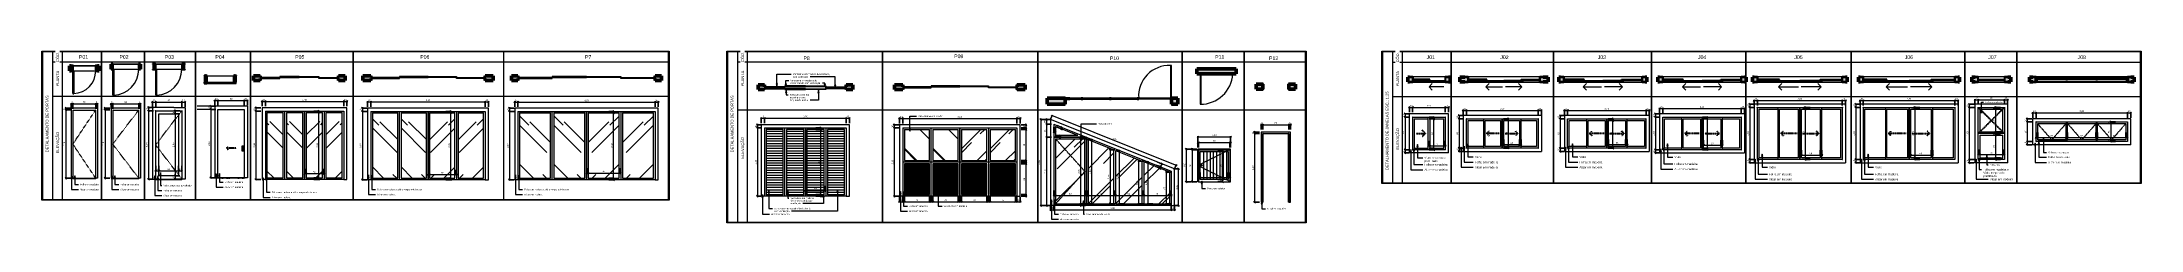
# Model space of a CAD drawing. Header units: millimetres. Extents: x 502 to 64776, y -45 to 5297.
import ezdxf

# ---------------------------------------------------------------- set-up
doc = ezdxf.new("R2010")
doc.units = ezdxf.units.MM
for name, pattern in [('Dash', [6.35, 3.175, -3.175]), ('Overhead', [3.96875, 2.38125, -1.5875]), ('Traço', [20.833333, 10.416667, -10.416667])]:
    doc.linetypes.add(name, pattern=pattern)
for name, color, linetype, lineweight in [('A-ANNO-DIMS', 211, 'Continuous', 9), ('A-ANNO-DIMS-25', 211, 'Continuous', 9), ('A-DETL-GENF', 92, 'Continuous', 9), ('A-DETL-THIN', 151, 'Continuous', 9), ('A-DOOR', 31, 'Continuous', 25), ('A-DOOR-FRAM', 31, 'Continuous', 9), ('A-DOOR-HDLN', 31, 'Dash', 9), ('A-FLOR-OVHD', 1, 'Overhead', 9), ('A-GENM', 13, 'Continuous', 9), ('A-GLAZ', 151, 'Continuous', 25), ('A-GLAZ-HDLN', 1, 'Dash', 25), ('A-WALL', 113, 'Continuous', 50), ('A-WALL-PATT', 111, 'Continuous', 25), ('G-ANNO-TEXT', 231, 'Continuous', 9)]:
    doc.layers.add(name, color=color, linetype=linetype, lineweight=lineweight)
doc.styles.add('@Arial Unicode MS', font='ARIALUNI.TTF', dxfattribs={"height": 50})
doc.styles.add('Arial', font='arial.ttf', dxfattribs={"height": 112.5})
doc.styles.add('Arial_1', font='arial.ttf', dxfattribs={"height": 87.5})
doc.styles.add('Arial_2', font='arial.ttf', dxfattribs={"height": 50})
doc.styles.add('Arial_3', font='arial.ttf', dxfattribs={"height": 62.5})
doc.dimstyles.new('CRT_-__Metros_-_Linha_de_chamada_3_5_mm', dxfattribs={"dimscale": 304.8, "dimtxt": 50.292243, "dimasz": 0.164042, "dimexe": 0.082021, "dimexo": 0.0625, "dimgap": 0.04101, "dimtad": 1, "dimlfac": 0.001, "dimrnd": 0.01, "dimzin": 0, "dimdsep": 46, "dimtxsty": '@Arial Unicode MS', "dimblk1": 'OBLIQUE', "dimblk2": 'OBLIQUE', "dimsah": 1, "dimcen": 0.09, "dimdle": 0.082021, "dimazin": 0, "dimtfac": 1, "dimtdec": 4, "dimtix": 1, "dimtmove": 0, "dimatfit": 3, "dimfxl": 0.492126, "dimfxlon": 1, "dimtvp": 1, "dimtolj": 1, "dimtzin": 0, "dimarcsym": 2})
doc.dimstyles.new('CRT_-__Metros_-_Linha_de_chamada_3_5_mm_1', dxfattribs={"dimscale": 304.8, "dimtxt": 50.292243, "dimasz": 0.164042, "dimexe": 0.082021, "dimexo": 0.0625, "dimgap": 0.04101, "dimtad": 1, "dimdec": 0, "dimlfac": 0.1, "dimdsep": 46, "dimtxsty": '@Arial Unicode MS', "dimblk1": 'OBLIQUE', "dimblk2": 'OBLIQUE', "dimsah": 1, "dimcen": 0.09, "dimdle": 0.082021, "dimazin": 0, "dimtfac": 1, "dimtdec": 4, "dimtix": 1, "dimtmove": 0, "dimatfit": 3, "dimfxl": 0.492126, "dimfxlon": 1, "dimtvp": 1, "dimtolj": 1, "dimtzin": 0, "dimarcsym": 2})
doc.dimstyles.new('CRT_-__Metros_-_Linha_de_chamada_3_5_mm_2', dxfattribs={"dimscale": 304.8, "dimtxt": 50.292243, "dimasz": 0.164042, "dimexe": 0.082021, "dimexo": 0.0625, "dimgap": 0.04101, "dimtad": 1, "dimdec": 0, "dimlfac": 0.1, "dimdsep": 46, "dimtxsty": '@Arial Unicode MS', "dimblk1": 'OBLIQUE', "dimblk2": 'OBLIQUE', "dimsah": 1, "dimcen": 0.09, "dimdle": 0.082021, "dimazin": 0, "dimtfac": 1, "dimtdec": 4, "dimtix": 1, "dimtmove": 2, "dimatfit": 3, "dimfxl": 0.492126, "dimfxlon": 1, "dimtvp": 1, "dimtolj": 1, "dimtzin": 0, "dimarcsym": 2})
pattern_1 = [(0, (0, 0), (101.6, 25.4), [8.382, -67.818, 8.382, -67.818, -406.4]), (0, (0, 0), (101.6, 25.4), [-152.4, 8.382, -144.018, 8.382, -67.818, -177.8]), (0, (0, 0), (101.6, 25.4), [-381, 8.382, -42.418, 8.382, -118.618]), (120, (38.1, 12.7), (-72.797045, 75.28818), [8.382, -67.818, 8.382, -67.818, -406.4]), (120, (38.1, 12.7), (-72.797045, 75.28818), [-152.4, 8.382, -144.018, 8.382, -67.818, -177.8]), (120, (38.1, 12.7), (-72.797045, 75.28818), [-381, 8.382, -42.418, 8.382, -118.618]), (240, (50.8, 63.5), (-28.80295, -100.68818), [8.382, -67.818, 8.382, -67.818, -406.4]), (240, (50.8, 63.5), (-28.80295, -100.68818), [-152.4, 8.382, -144.018, 8.382, -67.818, -177.8]), (240, (50.8, 63.5), (-28.80295, -100.68818), [-381, 8.382, -42.418, 8.382, -118.618])]
pattern_2 = [(45, (12309.4, 489.3), (969.87, 2586.3), [17145, -2286, 5715, -1143]), (45, (13829.6, 1060.8), (-1883.16, 266.7), [3429, -377.2, 6858, -857.25]), (45, (12880.9, 1460.8), (3661.25, 4744.27), [9144, -1600.2, 4572, -1143])]

msp = doc.modelspace()

# ---------------------------------------------------------------- texts
at = {"layer": 'G-ANNO-TEXT', "color": 7, "attachment_point": 1}
for s, insert, char_height, width, style in [('Veneziana em madeira fixa fechada,', (23494.35, 4551.553), 50, 1410.97, 'Arial_2'), ('Folha de correr em ', (23401.735, 3918.27), 50, 753.58625, 'Arial_2'), ('Veneziana em madeira de ', (23417.352, 4355.881), 50, 1034.17688, 'Arial_2'), ('correr vazada,com ventilação', (23417.352, 4274.852), 50, 1136.39203, 'Arial_2'), ('sem ventilação', (23494.35, 4470.524), 50, 583.22766, 'Arial_2'), ('temperado incolor', (23401.735, 3756.213), 50, 693.45969, 'Arial_2'), ('madeira e vidro ', (23401.735, 3837.241), 50, 623.31203, 'Arial_2'), ('Vidro temperado incolor', (27335.325, 3263.44), 50, 919.93641, 'Arial_2'), ('Folha basculante', (60002.009, 3685.405), 50, 661.39219, 'Arial_2'), ('Porta de Abrir', (32837.827, 3026.111), 50, 533.12219, 'Arial_2'), ('Vidro temperado ', (42835.135, 1989.303), 62.5, 809.70437, 'Arial_3'), ('Vidro', (44378.634, 2013.053), 62.5, 244.51469, 'Arial_3'), ('Vidro', (47578.634, 2013.053), 62.5, 244.51469, 'Arial_3'), ('Vidro', (50489.866, 2009.817), 62.5, 244.51469, 'Arial_3'), ('Vidro temperado', (61932.08, 2151.819), 62.5, 779.64109, 'Arial_3'), ('Folha basculante', (61932.08, 2009.142), 62.5, 793.67063, 'Arial_3'), ('Alizar em madeira', (42835.135, 1621.063), 62.5, 849.78875, 'Arial_3'), ('pontilhado', (42835.135, 1890.084), 62.5, 477.00406, 'Arial_3'), ('Folha em madeira', (42835.135, 1778.523), 62.5, 847.78453, 'Arial_3'), ('Alizar em madeira', (44378.634, 1694.874), 62.5, 849.78875, 'Arial_3'), ('Folha em madeira', (44378.634, 1852.334), 62.5, 847.78453, 'Arial_3'), ('Alizar em madeira', (47578.634, 1694.874), 62.5, 849.78875, 'Arial_3'), ('Folha em madeira', (47578.634, 1852.334), 62.5, 847.78453, 'Arial_3'), ('Alizar em madeira', (50489.866, 1641.576), 62.5, 849.78875, 'Arial_3'), ('Folha em madeira', (50489.866, 1799.036), 62.5, 847.78453, 'Arial_3'), ('Alizar em madeira', (53386.279, 1326.523), 62.5, 849.78875, 'Arial_3'), ('Vidro', (53386.279, 1694.764), 62.5, 244.51469, 'Arial_3'), ('Folha em madeira', (53386.279, 1483.983), 62.5, 847.78453, 'Arial_3'), ('Alizar em madeira', (56637.823, 1326.523), 62.5, 849.78875, 'Arial_3'), ('Vidro', (56637.823, 1694.764), 62.5, 244.51469, 'Arial_3'), ('Folha em madeira', (56637.823, 1483.983), 62.5, 847.78453, 'Arial_3'), ('Vidro temperado ', (59946.46, 1527.097), 62.5, 809.70437, 'Arial_3'), ('pontilhado', (59946.46, 1427.878), 62.5, 477.00406, 'Arial_3'), ('Folha em madeira e ', (59946.46, 1626.315), 62.5, 966.03344, 'Arial_3'), ('Alizar em madeira', (60150.901, 1326.523), 62.5, 849.78875, 'Arial_3'), ('Folha fixa', (60150.901, 1761.216), 50, 378.79734, 'Arial_2'), ('Alizar em madeira', (61932.08, 1847.167), 62.5, 849.78875, 'Arial_3'), ('Alizar em madeira', (1670.694, 1009.489), 50, 697.46812, 'Arial_2'), ('Folha em madeira', (1670.694, 1164.524), 50, 697.46812, 'Arial_2'), ('Alizar em madeira', (2902.016, 1009.489), 50, 697.46812, 'Arial_2'), ('Folha em madeira', (2902.016, 1164.524), 50, 697.46812, 'Arial_2'), ('Alizar em madeira', (4219.361, 824.813), 50, 697.46812, 'Arial_2'), ('Vidro temperado pontilhado', (4219.361, 1132.406), 50, 1064.24016, 'Arial_2'), ('Folha em madeira', (4219.361, 979.848), 50, 697.46812, 'Arial_2'), ('Alizar em madeira', (6098.793, 1081.198), 50, 697.46812, 'Arial_2'), ('Folha em madeira', (6098.793, 1236.233), 50, 697.46812, 'Arial_2'), ('Alizar em madeira', (7541.221, 766.343), 50, 697.46812, 'Arial_2'), ('Folha em madeira e vidro temperado incolor', (7541.221, 921.378), 50, 1701.58172, 'Arial_2'), ('Alizar em madeira', (10766.153, 850.62), 50, 697.46812, 'Arial_2'), ('Folha em madeira e vidro temperado incolor', (10766.153, 1005.655), 50, 1701.58172, 'Arial_2'), ('Alizar em madeira', (15269.456, 850.62), 50, 697.46812, 'Arial_2'), ('Folha em madeira e vidro temperado incolor', (15269.456, 1005.655), 50, 1701.58172, 'Arial_2'), ('Veneziana em madeira ', (23421.229, 744.56), 50, 913.92375, 'Arial_2'), ('de correr vazada,com ', (23421.229, 663.532), 50, 861.81406, 'Arial_2'), ('Porta em metalon', (36181.897, 1037.877), 50, 683.43859, 'Arial_2'), ('Alizar em madeira', (22826.007, 246.998), 50, 697.46812, 'Arial_2'), ('Veneziana em madeira fixa fechada,', (22924.046, 420.791), 50, 1410.97, 'Arial_2'), ('sem ventilação', (22924.046, 339.762), 50, 583.22766, 'Arial_2'), ('ventilação', (23421.229, 582.503), 50, 394.83109, 'Arial_2'), ('Alizar em madeira', (27051.736, 341.774), 50, 697.46812, 'Arial_2'), ('Folha em madeira', (27051.736, 496.809), 50, 697.46812, 'Arial_2'), ('Veneziana em madeira', (28112.355, 496.809), 50, 889.87312, 'Arial_2'), ('Alizar em madeira', (31674.995, 91.551), 50, 697.46812, 'Arial_2'), ('Folha em madeira', (31674.995, 246.586), 50, 697.46812, 'Arial_2'), ('Vidro temperado incolor', (32478.278, 246.586), 50, 919.93641, 'Arial_2'), ('Portal em madeira', (38016.349, 418.351), 50, 707.48922, 'Arial_2')]:
    msp.add_mtext(s, dxfattribs=dict(at, insert=insert, char_height=char_height, width=width, style=style))

# ---------------------------------------------------------------- blocks, each defined once
blk = doc.blocks.new('Family - ___-4158750-DETALHAMENTO DE PORTAS')
at = {"layer": 'A-WALL-PATT'}
h = blk.add_hatch(color=256, dxfattribs=at)
h.paths.add_polyline_path([(1348, 4629), (1423, 4629), (1423, 4779), (1348, 4779), (1348, 4659)])
h.paths.add_polyline_path([(2198, 4629), (2248, 4629), (2248, 4779), (2173, 4779), (2173, 4629)])
at = {"layer": 'A-DOOR'}
for p, q in [((1453, 4789), (1398, 4789)), ((1398, 4789), (1398, 4779)), ((1398, 4779), (1423, 4779)), ((1423, 4629), (1398, 4629)), ((1398, 4629), (1398, 4619)), ((1398, 4619), (1443, 4619)), ((1423, 4779), (1423, 4629)), ((1448, 4629), (1448, 4659)), ((1448, 4659), (1458, 4659)), ((1478, 4629), (1448, 4629)), ((1448, 4629), (1448, 3929)), ((1458, 4659), (1458, 4784)), ((1478, 3929), (1478, 4629)), ((2138, 4784), (2138, 4659)), ((2138, 4659), (2148, 4659)), ((2198, 4789), (2143, 4789)), ((2148, 4659), (2148, 4624)), ((2153, 4619), (2198, 4619)), ((2173, 4629), (2173, 4779)), ((2173, 4779), (2198, 4779)), ((2198, 4629), (2173, 4629)), ((2198, 4779), (2198, 4789)), ((2198, 4619), (2198, 4629)), ((1448, 3929), (1478, 3929))]:
    blk.add_line(p, q, dxfattribs=at)
at = {"layer": 'A-DOOR', "lineweight": 9}
for p, q in [((1448, 4629), (2148, 4629)), ((1448, 4629), (1448, 3929)), ((1458, 4779), (2138, 4779)), ((2138, 4779), (1458, 4779)), ((1478, 4629), (2148, 4629))]:
    blk.add_line(p, q, dxfattribs=at)
at = {"layer": 'A-DOOR'}
for centre, start, end in [((1443, 4624), 270, 0), ((1453, 4784), 0, 90), ((2143, 4784), 90, 180), ((2153, 4624), 180, 270)]:
    blk.add_arc(centre, 5, start, end, dxfattribs=at)
at = {"layer": 'A-DOOR', "lineweight": 9}
blk.add_arc((1448, 4629), 700, 272.46003, 0, dxfattribs=at)
at = {"layer": 'A-WALL'}
for p, q in [((1398, 4779), (1348, 4779)), ((1348, 4779), (1348, 4629)), ((1348, 4629), (1398, 4629)), ((2248, 4779), (2198, 4779)), ((2198, 4629), (2248, 4629)), ((2248, 4629), (2248, 4779))]:
    blk.add_line(p, q, dxfattribs=at)
blk = doc.blocks.new('Family - ___-4158780-DETALHAMENTO DE PORTAS')
at = {"layer": 'A-DOOR', "lineweight": 9}
for p, q in [((2198, 3478), (1398, 3478)), ((1398, 3478), (1398, 1328)), ((1458, 1328), (1458, 3418)), ((1458, 3418), (2138, 3418)), ((2138, 3418), (2138, 1328)), ((2198, 3478), (2198, 1328)), ((1398, 1328), (1453, 1328)), ((1448, 1328), (1448, 1308)), ((2148, 1308), (1448, 1308)), ((1458, 1328), (1453, 1328)), ((1458, 1328), (2138, 1328)), ((2143, 1328), (2138, 1328)), ((2198, 1328), (2143, 1328)), ((2148, 1308), (2148, 1328))]:
    blk.add_line(p, q, dxfattribs=at)
for points, knots in [([(1458, 3418), (1458, 3418), (1458, 3418), (1458, 3418), (1458, 3418), (1457, 3418), (1457, 3419), (1457, 3419), (1456, 3419), (1456, 3420), (1456, 3420), (1455, 3421), (1454, 3421), (1454, 3422), (1453, 3423)], [-1, -1, -1, -1, -0.833333, -0.75, -0.666667, -0.583333, -0.541667, -0.5, -0.416667, -0.375, -0.333333, -0.25, -0.166667, 0, 0, 0, 0]), ([(2143, 3423), (2143, 3422), (2142, 3421), (2141, 3421), (2141, 3420), (2140, 3420), (2140, 3419), (2140, 3419), (2139, 3419), (2139, 3418), (2139, 3418), (2139, 3418), (2138, 3418), (2138, 3418), (2138, 3418)], [0, 0, 0, 0, 0.166667, 0.25, 0.333333, 0.375, 0.416667, 0.5, 0.541667, 0.583333, 0.666667, 0.75, 0.833333, 1, 1, 1, 1])]:
    blk.add_open_spline(points, degree=3, knots=knots, dxfattribs=at)
at = {"layer": 'A-DOOR-HDLN'}
for p, q in [((1448, 2378), (2148, 3428)), ((2148, 1328), (1448, 2378))]:
    blk.add_line(p, q, dxfattribs=at)
blk = doc.blocks.new('Family - ___-4158794-DETALHAMENTO DE PORTAS')
at = {"layer": 'A-WALL-PATT'}
h = blk.add_hatch(color=256, dxfattribs=at)
h.paths.add_polyline_path([(3517, 4679), (3517, 4829), (3492, 4829), (3492, 4679)])
h.paths.add_polyline_path([(2642, 4679), (2642, 4829), (2617, 4829), (2617, 4679)])
at = {"layer": 'A-DOOR'}
for p, q in [((2672, 4839), (2617, 4839)), ((2617, 4839), (2617, 4829)), ((2617, 4829), (2642, 4829)), ((2642, 4679), (2617, 4679)), ((2617, 4679), (2617, 4669)), ((2617, 4669), (2662, 4669)), ((2642, 4829), (2642, 4679)), ((2667, 4679), (2667, 4709)), ((2667, 4709), (2677, 4709)), ((2697, 4679), (2667, 4679)), ((2667, 4679), (2667, 3879)), ((2677, 4709), (2677, 4834)), ((2697, 3879), (2697, 4679)), ((3457, 4834), (3457, 4709)), ((3457, 4709), (3467, 4709)), ((3517, 4839), (3462, 4839)), ((3467, 4709), (3467, 4674)), ((3472, 4669), (3517, 4669)), ((3492, 4679), (3492, 4829)), ((3492, 4829), (3517, 4829)), ((3517, 4679), (3492, 4679)), ((3517, 4829), (3517, 4839)), ((3517, 4669), (3517, 4679)), ((2667, 3879), (2697, 3879))]:
    blk.add_line(p, q, dxfattribs=at)
at = {"layer": 'A-DOOR', "lineweight": 9}
for p, q in [((2667, 4679), (3467, 4679)), ((2667, 4679), (2667, 3879)), ((2677, 4829), (3457, 4829)), ((3457, 4829), (2677, 4829)), ((2697, 4679), (3467, 4679))]:
    blk.add_line(p, q, dxfattribs=at)
at = {"layer": 'A-DOOR'}
for centre, start, end in [((2662, 4674), 270, 0), ((2672, 4834), 0, 90), ((3462, 4834), 90, 180), ((3472, 4674), 180, 270)]:
    blk.add_arc(centre, 5, start, end, dxfattribs=at)
at = {"layer": 'A-DOOR', "lineweight": 9}
blk.add_arc((2667, 4679), 800, 272.15205, 0, dxfattribs=at)
at = {"layer": 'A-WALL'}
for p, q in [((2617, 4829), (2617, 4679)), ((3517, 4679), (3517, 4829))]:
    blk.add_line(p, q, dxfattribs=at)
blk = doc.blocks.new('Family - ___-4158796-DETALHAMENTO DE PORTAS')
at = {"layer": 'A-DOOR', "lineweight": 9}
for p, q in [((3517, 3478), (2617, 3478)), ((2617, 3478), (2617, 1328)), ((2677, 1328), (2677, 3418)), ((2677, 3418), (3457, 3418)), ((3457, 3418), (3457, 1328)), ((3517, 3478), (3517, 1328)), ((2617, 1328), (2672, 1328)), ((2667, 1328), (2667, 1308)), ((3467, 1308), (2667, 1308)), ((2677, 1328), (2672, 1328)), ((2677, 1328), (3457, 1328)), ((3462, 1328), (3457, 1328)), ((3517, 1328), (3462, 1328)), ((3467, 1308), (3467, 1328))]:
    blk.add_line(p, q, dxfattribs=at)
for points, knots in [([(2677, 3418), (2677, 3418), (2677, 3418), (2677, 3418), (2676, 3418), (2676, 3418), (2676, 3419), (2675, 3419), (2675, 3419), (2675, 3420), (2674, 3420), (2674, 3421), (2673, 3421), (2672, 3422), (2672, 3423)], [-1, -1, -1, -1, -0.833333, -0.75, -0.666667, -0.583333, -0.541667, -0.5, -0.416667, -0.375, -0.333333, -0.25, -0.166667, 0, 0, 0, 0]), ([(3462, 3423), (3461, 3422), (3461, 3421), (3460, 3421), (3459, 3420), (3459, 3420), (3459, 3419), (3458, 3419), (3458, 3419), (3458, 3418), (3458, 3418), (3457, 3418), (3457, 3418), (3457, 3418), (3457, 3418)], [0, 0, 0, 0, 0.166667, 0.25, 0.333333, 0.375, 0.416667, 0.5, 0.541667, 0.583333, 0.666667, 0.75, 0.833333, 1, 1, 1, 1])]:
    blk.add_open_spline(points, degree=3, knots=knots, dxfattribs=at)
at = {"layer": 'A-DOOR-HDLN'}
for p, q in [((2667, 2378), (3467, 3428)), ((3467, 1328), (2667, 2378))]:
    blk.add_line(p, q, dxfattribs=at)
blk = doc.blocks.new('Family - ___-4158823-DETALHAMENTO DE PORTAS')
at = {"layer": 'A-WALL-PATT'}
h = blk.add_hatch(color=256, dxfattribs=at)
h.paths.add_polyline_path([(4833, 4679), (4833, 4829), (4793, 4829), (4793, 4679)])
h.paths.add_polyline_path([(3933, 4679), (3973, 4679), (3973, 4829), (3933, 4829), (3933, 4759)])
at = {"layer": 'A-DOOR'}
for p, q in [((3978, 4839), (3883, 4839)), ((3883, 4839), (3883, 4829)), ((3883, 4829), (3973, 4829)), ((3973, 4679), (3883, 4679)), ((3883, 4679), (3883, 4669)), ((3883, 4669), (3978, 4669)), ((3973, 4829), (3973, 4679)), ((3983, 4829), (3983, 4834)), ((4013, 4679), (3983, 4679)), ((3983, 4679), (3983, 3879)), ((4013, 3879), (4013, 4679)), ((4783, 4834), (4783, 4829)), ((4783, 4679), (4783, 4674)), ((4883, 4839), (4788, 4839)), ((4788, 4669), (4883, 4669)), ((4793, 4679), (4793, 4829)), ((4793, 4829), (4883, 4829)), ((4883, 4679), (4793, 4679)), ((4883, 4829), (4883, 4839)), ((4883, 4669), (4883, 4679)), ((3983, 3879), (4013, 3879))]:
    blk.add_line(p, q, dxfattribs=at)
at = {"layer": 'A-DOOR', "lineweight": 9}
for p, q in [((4783, 4829), (3983, 4829)), ((3983, 4829), (3983, 4679)), ((3983, 4829), (4783, 4829)), ((3983, 4679), (4783, 4679)), ((3983, 4679), (3983, 3879)), ((4783, 4679), (4783, 4829))]:
    blk.add_line(p, q, dxfattribs=at)
at = {"layer": 'A-DOOR'}
for centre, start, end in [((3978, 4834), 360, 90), ((3978, 4674), 270, 0), ((4788, 4834), 90, 180), ((4788, 4674), 180, 270)]:
    blk.add_arc(centre, 5, start, end, dxfattribs=at)
at = {"layer": 'A-DOOR', "lineweight": 9}
blk.add_arc((3983, 4679), 800, 272.15205, 360, dxfattribs=at)
at = {"layer": 'A-WALL'}
for p, q in [((3933, 4829), (3933, 4679)), ((4833, 4679), (4833, 4829))]:
    blk.add_line(p, q, dxfattribs=at)
blk = doc.blocks.new('Family - ___-4158825-DETALHAMENTO DE PORTAS')
at = {"layer": 'A-DOOR', "lineweight": 9}
h = blk.add_hatch(dxfattribs=at)
h.set_pattern_fill('FP_1', color=256, style=0, pattern_type=2)
h.set_pattern_definition(pattern_1)
h.paths.add_polyline_path([(4783, 1283), (4783, 1303), (3983, 1303), (3983, 1283)])
for p, q in [((4543, 3503), (3883, 3503)), ((3883, 3503), (3883, 1303)), ((3983, 1303), (3983, 3403)), ((3983, 3403), (4783, 3403)), ((4083, 1403), (4083, 3303)), ((4083, 3303), (4683, 3303)), ((4683, 3303), (4683, 1403)), ((4783, 3403), (4783, 1303)), ((4883, 3376), (4883, 1303)), ((3883, 1303), (3978, 1303)), ((3983, 1303), (3978, 1303)), ((3983, 1303), (4783, 1303)), ((3983, 1283), (3983, 1303)), ((4683, 1403), (4083, 1403)), ((4788, 1303), (4783, 1303)), ((4783, 1283), (4783, 1303)), ((4883, 1303), (4788, 1303)), ((4783, 1283), (3983, 1283))]:
    blk.add_line(p, q, dxfattribs=at)
for points, knots in [([(3983, 3403), (3983, 3403), (3983, 3403), (3982, 3403), (3982, 3403), (3982, 3403), (3982, 3404), (3981, 3404), (3981, 3404), (3981, 3405), (3980, 3405), (3980, 3406), (3979, 3406), (3978, 3407), (3978, 3408)], [-1, -1, -1, -1, -0.833333, -0.75, -0.666667, -0.583333, -0.541667, -0.5, -0.416667, -0.375, -0.333333, -0.25, -0.166667, 0, 0, 0, 0]), ([(4788, 3408), (4787, 3407), (4787, 3406), (4786, 3406), (4785, 3405), (4785, 3405), (4785, 3404), (4784, 3404), (4784, 3404), (4784, 3403), (4783, 3403), (4783, 3403), (4783, 3403), (4783, 3403), (4783, 3403)], [0, 0, 0, 0, 0.166667, 0.25, 0.333333, 0.375, 0.416667, 0.5, 0.541667, 0.583333, 0.666667, 0.75, 0.833333, 1, 1, 1, 1])]:
    blk.add_open_spline(points, degree=3, knots=knots, dxfattribs=at)
at = {"layer": 'A-DOOR-HDLN'}
for p, q in [((3983, 2353), (4783, 3403)), ((4783, 1303), (3983, 2353))]:
    blk.add_line(p, q, dxfattribs=at)
blk = doc.blocks.new('Family - ___-4158862-DETALHAMENTO DE PORTAS')
at = {"lineweight": 9}
h = blk.add_hatch(dxfattribs=at)
h.set_pattern_fill('FP_1', color=9, style=0, pattern_type=2)
h.set_pattern_definition(pattern_1)
h.paths.add_polyline_path([(6691, 1328), (6726, 1328), (6726, 1343), (5856, 1343), (5856, 1328), (5891, 1328)])
at = {"layer": 'A-DOOR', "lineweight": 9}
for p, q in [((5791, 3543), (5257, 3543)), ((5257, 3453), (5791, 3453)), ((6791, 3543), (5791, 3543)), ((5791, 3543), (5791, 1343)), ((5891, 1343), (5891, 3443)), ((5891, 3443), (6691, 3443)), ((6691, 3443), (6691, 1343)), ((6791, 3543), (6791, 1343)), ((6676, 2318), (6626, 2318)), ((6626, 2318), (6626, 2168)), ((6626, 2168), (6676, 2168)), ((6636, 2183), (6636, 2303)), ((6641, 2308), (6661, 2308)), ((6661, 2178), (6641, 2178)), ((6666, 2303), (6666, 2183)), ((6676, 2168), (6676, 2318)), ((5791, 1343), (5891, 1343)), ((5923, 1348), (5891, 1348)), ((6791, 1343), (6691, 1343))]:
    blk.add_line(p, q, dxfattribs=at)
for centre, start, end in [((6641, 2303), 90, 180), ((6641, 2183), 180, 270), ((6661, 2303), 0, 90), ((6661, 2183), 270, 0)]:
    blk.add_arc(centre, 5, start, end, dxfattribs=at)
at = {"layer": 'A-DOOR-HDLN', "lineweight": 25}
for p, q in [((6159, 2253), (6201, 2296)), ((6159, 2253), (6201, 2211)), ((6459, 2253), (6159, 2253))]:
    blk.add_line(p, q, dxfattribs=at)
at = {"layer": 'A-GENM'}
for p, q in [((5856, 1328), (5856, 1343)), ((6726, 1328), (5856, 1328)), ((5891, 1348), (6691, 1348)), ((5891, 1343), (6691, 1343)), ((6726, 1343), (6726, 1328))]:
    blk.add_line(p, q, dxfattribs=at)
blk = doc.blocks.new('Family - ___-4158864-DETALHAMENTO DE PORTAS')
at = {"layer": 'A-WALL-PATT'}
h = blk.add_hatch(color=256, dxfattribs=at)
h.paths.add_polyline_path([(5513, 4279), (5528, 4279), (5528, 4479), (5513, 4479)])
h.paths.add_polyline_path([(6413, 4279), (6413, 4479), (6398, 4479), (6398, 4279)])
at = {"layer": 'A-DOOR'}
for p, q in [((5563, 4489), (5463, 4489)), ((5463, 4489), (5463, 4479)), ((5463, 4479), (5528, 4479)), ((5528, 4279), (5463, 4279)), ((5463, 4279), (5463, 4234)), ((5463, 4234), (5553, 4234)), ((5528, 4479), (5528, 4279)), ((5553, 4234), (5553, 4279)), ((5553, 4279), (5563, 4279)), ((5563, 4279), (5563, 4489)), ((6463, 4489), (6363, 4489)), ((6363, 4489), (6363, 4279)), ((6363, 4279), (6398, 4279)), ((6398, 4479), (6463, 4479)), ((6398, 4279), (6398, 4479)), ((6463, 4479), (6463, 4489))]:
    blk.add_line(p, q, dxfattribs=at)
at = {"layer": 'A-DOOR', "lineweight": 9}
for p, q in [((5553, 4279), (6373, 4279)), ((5563, 4479), (6363, 4479)), ((5578, 4274), (5628, 4274)), ((5578, 4269), (5578, 4274)), ((5578, 4229), (5578, 4234)), ((5628, 4229), (5578, 4229)), ((5628, 4274), (5628, 4269)), ((5628, 4234), (5628, 4229))]:
    blk.add_line(p, q, dxfattribs=at)
at = {"layer": 'A-GENM'}
for p, q in [((6453, 4269), (5553, 4269)), ((5553, 4269), (5553, 4234)), ((5553, 4234), (6453, 4234)), ((6453, 4234), (6453, 4269))]:
    blk.add_line(p, q, dxfattribs=at)
at = {"layer": 'A-WALL'}
for p, q in [((5528, 4479), (5513, 4479)), ((5513, 4479), (5513, 4279)), ((5513, 4279), (5528, 4279)), ((5528, 4279), (5528, 4479)), ((6413, 4479), (6398, 4479)), ((6398, 4479), (6398, 4279)), ((6398, 4279), (6413, 4279)), ((6413, 4279), (6413, 4479))]:
    blk.add_line(p, q, dxfattribs=at)
blk = doc.blocks.new('Family - ___-4158948-DETALHAMENTO DE PORTAS')
at = {"layer": 'A-DOOR', "lineweight": 9}
h = blk.add_hatch(dxfattribs=at)
h.set_pattern_fill('FP_3', color=256, style=0, pattern_type=2)
h.set_pattern_definition([(135, (7642.1, 1293), (-969.87, 2586.3), [17145, -2286, 5715, -1143]), (135, (6121.9, 1864.5), (1883.2, 266.7), [3429, -377.2, 6858, -857.25]), (135, (7070.6, 2264.56), (-3661.25, 4744.27), [9144, -1600.2, 4572, -1143])])
h.paths.add_polyline_path([(7892, 1343), (7892, 3343), (7392, 3343), (7392, 1343), (7585, 1343)])
h = blk.add_hatch(dxfattribs=at)
h.set_pattern_fill('FP_2', color=256, style=0, pattern_type=2)
h.set_pattern_definition([(135, (8242.1, 1293), (-969.87, 2586.3), [17145, -2286, 5715, -1143]), (135, (6721.9, 1864.5), (1883.2, 266.7), [3429, -377.2, 6858, -857.25]), (135, (7670.6, 2264.56), (-3661.25, 4744.27), [9144, -1600.2, 4572, -1143])])
h.paths.add_polyline_path([(8492, 1343), (8492, 3343), (7992, 3343), (7992, 1343), (8079, 1343)])
h = blk.add_hatch(dxfattribs=at)
h.set_pattern_fill('FP_4', color=256, style=0, pattern_type=2)
h.set_pattern_definition([(45, (8842.1, 1293), (969.87, 2586.3), [17145, -2286, 5715, -1143]), (45, (10362.3, 1864.5), (-1883.2, 266.7), [3429, -377.2, 6858, -857.25]), (45, (9413.6, 2264.56), (3661.25, 4744.27), [9144, -1600.2, 4572, -1143])])
h.paths.add_polyline_path([(9066, 1343), (9092, 1343), (9092, 3343), (8592, 3343), (8592, 1343)])
h = blk.add_hatch(dxfattribs=at)
h.set_pattern_fill('FP_5', color=256, style=0, pattern_type=2)
h.set_pattern_definition([(45, (9442.1, 1293), (969.87, 2586.3), [17145, -2286, 5715, -1143]), (45, (10962.3, 1864.5), (-1883.2, 266.7), [3429, -377.2, 6858, -857.25]), (45, (10013.6, 2264.56), (3661.25, 4744.27), [9144, -1600.2, 4572, -1143])])
h.paths.add_polyline_path([(9692, 1343), (9692, 3343), (9192, 3343), (9192, 1343), (9560, 1343)])
for p, q in [((7243, 3492), (7243, 1293)), ((9841, 3492), (7243, 3492)), ((7343, 3392), (7343, 1293)), ((7343, 3392), (9741, 3392)), ((7392, 3343), (7392, 1343)), ((7392, 3343), (7892, 3343)), ((7892, 1343), (7892, 3343)), ((7942, 1293), (7942, 3392)), ((7992, 3343), (7992, 1343)), ((7992, 3343), (8492, 3343)), ((8492, 1343), (8492, 3343)), ((8542, 3392), (8542, 1293)), ((8542, 1293), (8542, 3392)), ((8592, 3343), (9092, 3343)), ((8592, 3343), (8592, 1343)), ((9092, 1343), (9092, 3343)), ((9142, 3392), (9142, 1293)), ((9192, 3343), (9692, 3343)), ((9192, 3343), (9192, 1343)), ((9692, 1343), (9692, 3343)), ((9741, 3392), (9741, 1293)), ((9841, 1293), (9841, 3492)), ((7343, 1293), (7243, 1293)), ((7942, 1293), (7343, 1293)), ((7392, 1343), (7892, 1343)), ((8542, 1293), (7942, 1293)), ((7992, 1343), (8492, 1343)), ((9142, 1293), (8542, 1293)), ((8592, 1343), (9092, 1343)), ((9741, 1293), (9142, 1293)), ((9192, 1343), (9692, 1343)), ((9741, 1293), (9841, 1293))]:
    blk.add_line(p, q, dxfattribs=at)
blk = doc.blocks.new('Family - ___-4158950-DETALHAMENTO DE PORTAS')
at = {"layer": 'A-WALL-PATT'}
h = blk.add_hatch(color=256, dxfattribs=at)
h.paths.add_polyline_path([(6982, 4329), (7182, 4329), (7182, 4479), (6982, 4479), (6982, 4389)])
h.paths.add_polyline_path([(9782, 4329), (9782, 4479), (9582, 4479), (9582, 4329)])
at = {"layer": 'A-DOOR'}
for p, q in [((7183, 4489), (7083, 4489)), ((7083, 4489), (7083, 4479)), ((7083, 4479), (7182, 4479)), ((7182, 4329), (7083, 4329)), ((7083, 4329), (7083, 4319)), ((7083, 4319), (7183, 4319)), ((7182, 4479), (7182, 4419)), ((7182, 4389), (7182, 4329)), ((7183, 4419), (7183, 4489)), ((7183, 4319), (7183, 4389)), ((9681, 4489), (9581, 4489)), ((9581, 4489), (9581, 4419)), ((9581, 4389), (9581, 4319)), ((9581, 4319), (9681, 4319)), ((9582, 4419), (9582, 4479)), ((9582, 4479), (9681, 4479)), ((9582, 4329), (9582, 4389)), ((9681, 4329), (9582, 4329)), ((9681, 4479), (9681, 4489)), ((9681, 4319), (9681, 4329))]:
    blk.add_line(p, q, dxfattribs=at)
at = {"layer": 'A-DOOR', "lineweight": 9}
for p, q in [((7782, 4419), (7182, 4419)), ((7182, 4419), (7182, 4389)), ((7182, 4389), (7782, 4389)), ((8382, 4449), (7782, 4449)), ((7782, 4449), (7782, 4419)), ((7782, 4419), (8382, 4419)), ((7782, 4389), (7782, 4419)), ((8382, 4419), (8382, 4449)), ((8382, 4449), (8982, 4449)), ((8382, 4419), (8382, 4449)), ((8982, 4419), (8382, 4419)), ((8982, 4449), (8982, 4419)), ((8982, 4389), (8982, 4419)), ((8982, 4419), (9582, 4419)), ((9582, 4389), (8982, 4389)), ((9582, 4419), (9582, 4389))]:
    blk.add_line(p, q, dxfattribs=at)
at = {"layer": 'A-WALL'}
for p, q in [((7182, 4479), (6982, 4479)), ((6982, 4479), (6982, 4329)), ((6982, 4329), (7182, 4329)), ((7182, 4419), (7182, 4479)), ((7182, 4329), (7182, 4389)), ((9782, 4479), (9582, 4479)), ((9582, 4479), (9582, 4419)), ((9582, 4389), (9582, 4329)), ((9582, 4329), (9782, 4329)), ((9782, 4329), (9782, 4479))]:
    blk.add_line(p, q, dxfattribs=at)
blk = doc.blocks.new('Family - ___-4291541-DETALHAMENTO DE PORTAS')
at = {"layer": 'A-DOOR', "lineweight": 9}
h = blk.add_hatch(dxfattribs=at)
h.set_pattern_fill('FP_7', color=256, style=0, pattern_type=2)
h.set_pattern_definition([(135, (11009.4, 1282.5), (-969.87, 2586.3), [17145, -2286, 5715, -1143]), (135, (9489.2, 1854), (1883.2, 266.7), [3429, -377.2, 6858, -857.25]), (135, (10437.9, 2254.06), (-3661.25, 4744.27), [9144, -1600.2, 4572, -1143])])
h.paths.add_polyline_path([(11040, 1333), (11397, 1333), (11397, 3333), (10622, 3333), (10622, 1333)])
h = blk.add_hatch(dxfattribs=at)
h.set_pattern_fill('FP_6', color=256, style=0, pattern_type=2)
h.set_pattern_definition([(135, (11884.4, 1282.5), (-969.87, 2586.3), [17145, -2286, 5715, -1143]), (135, (10364.2, 1854), (1883.2, 266.7), [3429, -377.2, 6858, -857.25]), (135, (11312.9, 2254.06), (-3661.25, 4744.27), [9144, -1600.2, 4572, -1143])])
h.paths.add_polyline_path([(12272, 1333), (12272, 3333), (11497, 3333), (11497, 1333), (12028, 1333)])
h = blk.add_hatch(dxfattribs=at)
h.set_pattern_fill('FP_8', color=256, style=0, pattern_type=2)
h.set_pattern_definition([(45, (12759.4, 1282.5), (969.87, 2586.3), [17145, -2286, 5715, -1143]), (45, (14279.6, 1854), (-1883.2, 266.7), [3429, -377.2, 6858, -857.25]), (45, (13330.9, 2254.06), (3661.25, 4744.27), [9144, -1600.2, 4572, -1143])])
h.paths.add_polyline_path([(13147, 1333), (13147, 3333), (12372, 3333), (12372, 1333), (13015, 1333)])
h = blk.add_hatch(dxfattribs=at)
h.set_pattern_fill('FP_9', color=256, style=0, pattern_type=2)
h.set_pattern_definition([(45, (13634.4, 1282.5), (969.87, 2586.3), [17145, -2286, 5715, -1143]), (45, (15154.6, 1854), (-1883.2, 266.7), [3429, -377.2, 6858, -857.25]), (45, (14205.9, 2254.06), (3661.25, 4744.27), [9144, -1600.2, 4572, -1143])])
h.paths.add_polyline_path([(14022, 1333), (14022, 3333), (13247, 3333), (13247, 1333), (13508, 1333)])
for p, q in [((10473, 3482), (10473, 1283)), ((14171, 3482), (10473, 3482)), ((10573, 3382), (10573, 1283)), ((10573, 3382), (14071, 3382)), ((10622, 3333), (10622, 1333)), ((10622, 3333), (11397, 3333)), ((11397, 1333), (11397, 3333)), ((11447, 1283), (11447, 3382)), ((11497, 3333), (11497, 1333)), ((11497, 3333), (12272, 3333)), ((12272, 1333), (12272, 3333)), ((12322, 3382), (12322, 1283)), ((12322, 1283), (12322, 3382)), ((12372, 3333), (13147, 3333)), ((12372, 3333), (12372, 1333)), ((13147, 1333), (13147, 3333)), ((13197, 3382), (13197, 1283)), ((13247, 3333), (14022, 3333)), ((13247, 3333), (13247, 1333)), ((14022, 1333), (14022, 3333)), ((14071, 3382), (14071, 1283)), ((14171, 1283), (14171, 3482)), ((10622, 1333), (11397, 1333)), ((11497, 1333), (12272, 1333)), ((12372, 1333), (13147, 1333)), ((13247, 1333), (14022, 1333)), ((10573, 1283), (10473, 1283)), ((11447, 1283), (10573, 1283)), ((12322, 1283), (11447, 1283)), ((13197, 1283), (12322, 1283)), ((14071, 1283), (13197, 1283)), ((14071, 1283), (14171, 1283))]:
    blk.add_line(p, q, dxfattribs=at)
blk = doc.blocks.new('Family - ___-4291543-DETALHAMENTO DE PORTAS')
at = {"layer": 'A-WALL-PATT'}
h = blk.add_hatch(color=256, dxfattribs=at)
h.paths.add_polyline_path([(14072, 4329), (14322, 4329), (14322, 4479), (14072, 4479), (14072, 4389)])
h.paths.add_polyline_path([(10547, 4329), (10572, 4329), (10572, 4479), (10322, 4479), (10322, 4329)])
at = {"layer": 'A-DOOR'}
for p, q in [((10573, 4489), (10473, 4489)), ((10473, 4489), (10473, 4479)), ((10473, 4479), (10572, 4479)), ((10572, 4329), (10473, 4329)), ((10473, 4329), (10473, 4319)), ((10473, 4319), (10573, 4319)), ((10572, 4479), (10572, 4419)), ((10572, 4389), (10572, 4329)), ((10573, 4419), (10573, 4489)), ((10573, 4319), (10573, 4389)), ((14171, 4489), (14071, 4489)), ((14071, 4489), (14071, 4419)), ((14071, 4389), (14071, 4319)), ((14071, 4319), (14171, 4319)), ((14072, 4419), (14072, 4479)), ((14072, 4479), (14171, 4479)), ((14072, 4329), (14072, 4389)), ((14171, 4329), (14072, 4329)), ((14171, 4479), (14171, 4489)), ((14171, 4319), (14171, 4329))]:
    blk.add_line(p, q, dxfattribs=at)
at = {"layer": 'A-DOOR', "lineweight": 9}
for p, q in [((11447, 4419), (10572, 4419)), ((10572, 4419), (10572, 4389)), ((10572, 4389), (11447, 4389)), ((12322, 4449), (11447, 4449)), ((11447, 4449), (11447, 4419)), ((11447, 4419), (12322, 4419)), ((11447, 4389), (11447, 4419)), ((12322, 4419), (12322, 4449)), ((12322, 4449), (13197, 4449)), ((12322, 4419), (12322, 4449)), ((13197, 4419), (12322, 4419)), ((13197, 4449), (13197, 4419)), ((13197, 4389), (13197, 4419)), ((13197, 4419), (14072, 4419)), ((14072, 4389), (13197, 4389)), ((14072, 4419), (14072, 4389))]:
    blk.add_line(p, q, dxfattribs=at)
at = {"layer": 'A-WALL'}
for p, q in [((10572, 4479), (10322, 4479)), ((10322, 4479), (10322, 4329)), ((10322, 4329), (10572, 4329)), ((10572, 4419), (10572, 4479)), ((10572, 4329), (10572, 4389)), ((14322, 4479), (14072, 4479)), ((14072, 4479), (14072, 4419)), ((14072, 4389), (14072, 4329)), ((14072, 4329), (14322, 4329)), ((14322, 4329), (14322, 4479))]:
    blk.add_line(p, q, dxfattribs=at)
blk = doc.blocks.new('Family - ___-4291605-DETALHAMENTO DE PORTAS')
at = {"layer": 'A-DOOR', "lineweight": 9}
h = blk.add_hatch(dxfattribs=at)
h.set_pattern_fill('FP_11', color=256, style=0, pattern_type=2)
h.set_pattern_definition([(135, (15600.2, 1282.5), (-969.87, 2586.3), [17145, -2286, 5715, -1143]), (135, (14080, 1854), (1883.2, 266.7), [3429, -377.2, 6858, -857.25]), (135, (15028.7, 2254.06), (-3661.25, 4744.27), [9144, -1600.2, 4572, -1143])])
h.paths.add_polyline_path([(15125, 1333), (16075, 1333), (16075, 3333), (15125, 3333), (15125, 2283)])
h = blk.add_hatch(dxfattribs=at)
h.set_pattern_fill('FP_10', color=256, style=0, pattern_type=2)
h.set_pattern_definition([(135, (16650.2, 1282.5), (-969.87, 2586.3), [17145, -2286, 5715, -1143]), (135, (15130, 1854), (1883.2, 266.7), [3429, -377.2, 6858, -857.25]), (135, (16078.7, 2254.06), (-3661.25, 4744.27), [9144, -1600.2, 4572, -1143])])
h.paths.add_polyline_path([(17125, 1333), (17125, 3333), (16175, 3333), (16175, 1333), (16964, 1333)])
h = blk.add_hatch(dxfattribs=at)
h.set_pattern_fill('FP_12', color=256, style=0, pattern_type=2)
h.set_pattern_definition([(45, (17700.2, 1282.5), (969.87, 2586.3), [17145, -2286, 5715, -1143]), (45, (19220.4, 1854), (-1883.2, 266.7), [3429, -377.2, 6858, -857.25]), (45, (18271.7, 2254.06), (3661.25, 4744.27), [9144, -1600.2, 4572, -1143])])
h.paths.add_polyline_path([(18175, 1333), (18175, 3333), (17225, 3333), (17225, 1333), (17951, 1333)])
h = blk.add_hatch(dxfattribs=at)
h.set_pattern_fill('FP_13', color=256, style=0, pattern_type=2)
h.set_pattern_definition([(45, (18750.2, 1282.5), (969.87, 2586.3), [17145, -2286, 5715, -1143]), (45, (20270.4, 1854), (-1883.2, 266.7), [3429, -377.2, 6858, -857.25]), (45, (19321.7, 2254.06), (3661.25, 4744.27), [9144, -1600.2, 4572, -1143])])
h.paths.add_polyline_path([(19225, 1333), (19225, 3333), (18275, 3333), (18275, 1333), (18445, 1333)])
for p, q in [((14976, 3482), (14976, 1283)), ((19374, 3482), (14976, 3482)), ((15076, 3382), (15076, 1283)), ((15076, 3382), (19274, 3382)), ((15125, 3333), (15125, 1333)), ((15125, 3333), (16075, 3333)), ((16075, 1333), (16075, 3333)), ((16125, 1283), (16125, 3382)), ((16175, 3333), (16175, 1333)), ((16175, 3333), (17125, 3333)), ((17125, 1333), (17125, 3333)), ((17175, 3382), (17175, 1283)), ((17175, 1283), (17175, 3382)), ((17225, 3333), (18175, 3333)), ((17225, 3333), (17225, 1333)), ((18175, 1333), (18175, 3333)), ((18225, 3382), (18225, 1283)), ((18275, 3333), (19225, 3333)), ((18275, 3333), (18275, 1333)), ((19225, 1333), (19225, 3333)), ((19274, 3382), (19274, 1283)), ((19374, 1283), (19374, 3482)), ((15125, 1333), (16075, 1333)), ((16175, 1333), (17125, 1333)), ((17225, 1333), (18175, 1333)), ((18275, 1333), (19225, 1333)), ((15076, 1283), (14976, 1283)), ((16125, 1283), (15076, 1283)), ((17175, 1283), (16125, 1283)), ((18225, 1283), (17175, 1283)), ((19274, 1283), (18225, 1283)), ((19274, 1283), (19374, 1283))]:
    blk.add_line(p, q, dxfattribs=at)
blk = doc.blocks.new('Family - ___-4291607-DETALHAMENTO DE PORTAS')
at = {"layer": 'A-WALL-PATT'}
h = blk.add_hatch(color=256, dxfattribs=at)
h.paths.add_polyline_path([(14875, 4329), (15075, 4329), (15075, 4479), (14875, 4479), (14875, 4389)])
h.paths.add_polyline_path([(19432, 4329), (19475, 4329), (19475, 4479), (19275, 4479), (19275, 4329)])
at = {"layer": 'A-DOOR'}
for p, q in [((15076, 4489), (14976, 4489)), ((14976, 4489), (14976, 4479)), ((14976, 4479), (15075, 4479)), ((15075, 4329), (14976, 4329)), ((14976, 4329), (14976, 4319)), ((14976, 4319), (15076, 4319)), ((15075, 4479), (15075, 4419)), ((15075, 4389), (15075, 4329)), ((15076, 4419), (15076, 4489)), ((15076, 4319), (15076, 4389)), ((19374, 4489), (19274, 4489)), ((19274, 4489), (19274, 4419)), ((19274, 4389), (19274, 4319)), ((19274, 4319), (19374, 4319)), ((19275, 4419), (19275, 4479)), ((19275, 4479), (19374, 4479)), ((19275, 4329), (19275, 4389)), ((19374, 4329), (19275, 4329)), ((19374, 4479), (19374, 4489)), ((19374, 4319), (19374, 4329))]:
    blk.add_line(p, q, dxfattribs=at)
at = {"layer": 'A-DOOR', "lineweight": 9}
for p, q in [((16125, 4419), (15075, 4419)), ((15075, 4419), (15075, 4389)), ((15075, 4389), (16125, 4389)), ((17175, 4449), (16125, 4449)), ((16125, 4449), (16125, 4419)), ((16125, 4419), (17175, 4419)), ((16125, 4389), (16125, 4419)), ((17175, 4419), (17175, 4449)), ((17175, 4449), (18225, 4449)), ((17175, 4419), (17175, 4449)), ((18225, 4419), (17175, 4419)), ((18225, 4449), (18225, 4419)), ((18225, 4389), (18225, 4419)), ((18225, 4419), (19275, 4419)), ((19275, 4389), (18225, 4389)), ((19275, 4419), (19275, 4389))]:
    blk.add_line(p, q, dxfattribs=at)
at = {"layer": 'A-WALL'}
for p, q in [((15075, 4479), (14875, 4479)), ((14875, 4479), (14875, 4329)), ((14875, 4329), (15075, 4329)), ((15075, 4419), (15075, 4479)), ((15075, 4329), (15075, 4389)), ((19475, 4479), (19275, 4479)), ((19275, 4479), (19275, 4419)), ((19275, 4389), (19275, 4329)), ((19275, 4329), (19475, 4329)), ((19475, 4329), (19475, 4479))]:
    blk.add_line(p, q, dxfattribs=at)
blk = doc.blocks.new('Family - ___-4161204-DETALHAMENTO DE PORTAS 02')
at = {"lineweight": 9}
h = blk.add_hatch(dxfattribs=at)
h.set_pattern_fill('FP_14', color=254, style=0, pattern_type=2)
h.set_pattern_definition(pattern_2)
h.paths.add_polyline_path([(13268, 539), (14058, 539), (14058, 1514), (13268, 1831), (13268, 588)])
h.paths.add_polyline_path([(12351, 539), (12351, 2198), (11559, 2514), (11559, 539)])
h.paths.add_polyline_path([(12410, 539), (13218, 539), (13218, 1851), (12401, 2177), (12401, 539)])
h.paths.add_polyline_path([(10574, 2639), (11247, 2639), (10560, 2914), (10560, 2639)])
at = {"layer": 'A-DOOR', "lineweight": 9}
h = blk.add_hatch(dxfattribs=at)
h.set_pattern_fill('FP_14', color=256, style=0, pattern_type=2)
h.set_pattern_definition(pattern_2)
h.paths.add_polyline_path([(11459, 539), (11459, 2539), (10559, 2539), (10559, 539)])
for p, q in [((10410, 3136), (10410, 489)), ((14208, 1616), (10410, 3136)), ((10510, 2988), (10510, 489)), ((10510, 2988), (14108, 1548)), ((11507, 2589), (10510, 2589)), ((10510, 2589), (11507, 2589)), ((11247, 2639), (10560, 2914)), ((10560, 2914), (10560, 2639)), ((11247, 2639), (10560, 2639)), ((11509, 489), (11509, 2588)), ((11509, 2588), (11509, 489)), ((10559, 2539), (10559, 539)), ((10559, 2539), (11459, 2539)), ((11459, 539), (11459, 2539)), ((11559, 2514), (11559, 539)), ((11559, 2514), (12351, 2198)), ((12351, 539), (12351, 2198)), ((12401, 2177), (12401, 539)), ((12401, 2177), (13218, 1851)), ((13218, 539), (13218, 1851)), ((13268, 1831), (13268, 539)), ((14058, 1514), (13268, 1831)), ((14058, 539), (14058, 1514)), ((14108, 1548), (14108, 489)), ((14208, 489), (14208, 1616)), ((10510, 489), (10410, 489)), ((11509, 489), (10510, 489)), ((11509, 489), (10539, 489)), ((10559, 539), (11459, 539)), ((14108, 489), (11509, 489)), ((11559, 539), (12351, 539)), ((12401, 539), (13218, 539)), ((13268, 539), (14058, 539)), ((14108, 489), (14208, 489))]:
    blk.add_line(p, q, dxfattribs=at)
blk = doc.blocks.new('Family - ___-4161206-DETALHAMENTO DE PORTAS 02')
at = {"layer": 'A-WALL-PATT'}
h = blk.add_hatch(color=256, dxfattribs=at)
h.paths.add_polyline_path([(10861, 3609), (10861, 3789), (10309, 3789), (10309, 3609)])
h.paths.add_polyline_path([(14309, 3609), (14309, 3789), (14109, 3789), (14109, 3609)])
at = {"layer": 'A-DOOR', "lineweight": 9}
for p, q in [((14109, 4789), (14079, 4789)), ((14079, 4789), (14079, 3789)), ((14109, 3789), (14109, 4789)), ((10410, 3799), (10594, 3799)), ((10410, 3799), (10410, 3789)), ((10410, 3609), (10410, 3599)), ((10594, 3599), (10410, 3599)), ((10998, 3789), (11351, 3789)), ((11351, 3759), (10998, 3759)), ((11401, 3789), (12218, 3789)), ((12218, 3759), (11401, 3759)), ((12268, 3789), (13059, 3789)), ((13059, 3759), (12268, 3759)), ((14079, 3789), (13112, 3789)), ((13112, 3789), (13112, 3759)), ((14108, 3759), (13112, 3759)), ((14079, 3789), (14109, 3789)), ((14108, 3789), (14108, 3759))]:
    blk.add_line(p, q, dxfattribs=at)
at = {"layer": 'A-DOOR'}
for p, q in [((10863, 3799), (10594, 3799)), ((10594, 3799), (10594, 3789)), ((10594, 3789), (10861, 3789)), ((10861, 3609), (10594, 3609)), ((10594, 3609), (10594, 3599)), ((10594, 3599), (10863, 3599)), ((10861, 3789), (10861, 3609)), ((10863, 3599), (10863, 3799)), ((10998, 3789), (10863, 3789)), ((10863, 3789), (10863, 3759)), ((10863, 3759), (10998, 3759)), ((10998, 3759), (10998, 3789)), ((11351, 3779), (10998, 3779)), ((10998, 3779), (10998, 3769)), ((10998, 3769), (11351, 3769)), ((11401, 3789), (11351, 3789)), ((11351, 3789), (11351, 3759)), ((11351, 3769), (11351, 3779)), ((11351, 3759), (11401, 3759)), ((11401, 3759), (11401, 3789)), ((12218, 3779), (11401, 3779)), ((11401, 3779), (11401, 3769)), ((11401, 3769), (12218, 3769)), ((12268, 3789), (12218, 3789)), ((12218, 3789), (12218, 3759)), ((12218, 3769), (12218, 3779)), ((12218, 3759), (12268, 3759)), ((12268, 3759), (12268, 3789)), ((13059, 3779), (12268, 3779)), ((12268, 3779), (12268, 3769)), ((12268, 3769), (13059, 3769)), ((13109, 3789), (13059, 3789)), ((13059, 3789), (13059, 3759)), ((13059, 3769), (13059, 3779)), ((13059, 3759), (13109, 3759)), ((13109, 3759), (13109, 3789)), ((13112, 3789), (13109, 3789)), ((13109, 3789), (13109, 3759)), ((13109, 3759), (13112, 3759)), ((14108, 3759), (14108, 3599)), ((14108, 3759), (14109, 3759)), ((14108, 3599), (14208, 3599)), ((14208, 3799), (14109, 3799)), ((14109, 3609), (14109, 3789)), ((14109, 3789), (14208, 3789)), ((14109, 3759), (14109, 3789)), ((14208, 3609), (14109, 3609)), ((14208, 3789), (14208, 3799)), ((14208, 3599), (14208, 3609))]:
    blk.add_line(p, q, dxfattribs=at)
at = {"layer": 'A-DOOR', "lineweight": 9}
blk.add_arc((14036, 3861), 929, 87.32753, 184.41738, dxfattribs=at)
at = {"layer": 'A-WALL'}
for p, q in [((10861, 3789), (10309, 3789)), ((10309, 3789), (10309, 3609)), ((10309, 3609), (10861, 3609)), ((10861, 3609), (10861, 3789)), ((14309, 3789), (14109, 3789)), ((14109, 3789), (14109, 3609)), ((14109, 3609), (14309, 3609)), ((14309, 3609), (14309, 3789))]:
    blk.add_line(p, q, dxfattribs=at)
blk = doc.blocks.new('Family - ___-4161208-DETALHAMENTO DE PORTAS 02')
at = {"layer": 'A-DOOR', "linetype": 'Traço', "lineweight": 9}
for q in [(15922, 2223), (15922, 1223)]:
    blk.add_line((14922, 1723), q, dxfattribs=at)
at = {"layer": 'A-DOOR', "lineweight": 9}
for p, q in [((14922, 1223), (14922, 2223)), ((15922, 2223), (14922, 2223)), ((14942, 2203), (14942, 1223)), ((14942, 2203), (15902, 2203)), ((14994, 1781), (14994, 2151)), ((14994, 2151), (15850, 2151)), ((15096, 2151), (15096, 1293)), ((15193, 2151), (15193, 1293)), ((15193, 2151), (15193, 1293)), ((15296, 2151), (15296, 1293)), ((15393, 2151), (15393, 1293)), ((15393, 2151), (15393, 1293)), ((15496, 2151), (15496, 1293)), ((15593, 2151), (15593, 1293)), ((15593, 2151), (15593, 1293)), ((15696, 2151), (15696, 1293)), ((15793, 2151), (15793, 1293)), ((15793, 2151), (15793, 1293)), ((15850, 2151), (15850, 1293)), ((15902, 2203), (15902, 1223)), ((15922, 1223), (15922, 2223)), ((14952, 1770), (14959, 1628)), ((14967, 1675), (14967, 1657)), ((14978, 1678), (14970, 1678)), ((14970, 1653), (14978, 1653)), ((15059, 1729), (14975, 1733)), ((14975, 1713), (15059, 1717)), ((14982, 1657), (14982, 1675)), ((14989, 1628), (14994, 1714)), ((14994, 1293), (14994, 1714)), ((15850, 1293), (14994, 1293)), ((14995, 1732), (14997, 1770)), ((14942, 1223), (14922, 1223)), ((14942, 1223), (15902, 1223)), ((15902, 1223), (15922, 1223))]:
    blk.add_line(p, q, dxfattribs=at)
for centre, radius, start, end in [((14974, 1771), 22.5, 356.98304, 183.01696), ((14974, 1628), 15, 183.01696, 356.99549), ((14974, 1723), 12.5, 55.43328, 180), ((14974, 1723), 12.5, 180, 304.56672), ((14974, 1723), 10, 87.2706, 272.7294), ((14970, 1675), 3.5, 90, 180), ((14970, 1657), 3.5, 180, 270), ((14978, 1675), 3.5, 0, 90), ((14978, 1657), 3.5, 270, 0), ((15058, 1723), 6, 272.7294, 87.2706)]:
    blk.add_arc(centre, radius, start, end, dxfattribs=at)
blk = doc.blocks.new('Family - ___-4161210-DETALHAMENTO DE PORTAS 02')
at = {"layer": 'A-WALL-PATT'}
blk.add_hatch(color=256, dxfattribs=at).paths.add_polyline_path([(16094, 4535), (16094, 4685), (14894, 4685), (14894, 4535)])
at = {"layer": 'A-DOOR', "lineweight": 9}
for p, q in [((14996, 4535), (14996, 3599)), ((15026, 3599), (15026, 4535)), ((14996, 3599), (15026, 3599))]:
    blk.add_line(p, q, dxfattribs=at)
blk.add_arc((14996, 4595), 996, 270, 356.54406, dxfattribs=at)
at = {"layer": 'A-WALL'}
for p, q in [((16094, 4685), (14894, 4685)), ((14894, 4685), (14894, 4535)), ((14894, 4535), (16094, 4535)), ((16094, 4535), (16094, 4685))]:
    blk.add_line(p, q, dxfattribs=at)
blk = doc.blocks.new('Family - ___-4291647-DETALHAMENTO DE PORTAS 02')
at = {"layer": 'A-DOOR', "lineweight": 9}
for p, q in [((1553, 2973), (1553, 774)), ((4251, 2973), (1553, 2973)), ((1653, 2873), (1653, 774)), ((1653, 2873), (4151, 2873)), ((2277, 774), (2277, 2873)), ((2902, 2873), (2902, 774)), ((2902, 774), (2902, 2873)), ((3527, 2873), (3527, 774)), ((4151, 2873), (4151, 774)), ((4251, 774), (4251, 2973)), ((1653, 774), (1553, 774)), ((2277, 774), (1653, 774)), ((2902, 774), (2277, 774)), ((3527, 774), (2902, 774)), ((4151, 774), (3527, 774)), ((4151, 774), (4251, 774))]:
    blk.add_line(p, q, dxfattribs=at)
blk = doc.blocks.new('Family - ___-4291649-DETALHAMENTO DE PORTAS 02')
at = {"layer": 'A-WALL-PATT'}
h = blk.add_hatch(color=256, dxfattribs=at)
h.paths.add_polyline_path([(4152, 4050), (4352, 4050), (4352, 4200), (4152, 4200), (4152, 4080)])
h.paths.add_polyline_path([(1621, 4050), (1652, 4050), (1652, 4200), (1452, 4200), (1452, 4050)])
at = {"layer": 'A-DOOR'}
for p, q in [((1653, 4210), (1553, 4210)), ((1553, 4210), (1553, 4200)), ((1553, 4200), (1652, 4200)), ((1652, 4050), (1553, 4050)), ((1553, 4050), (1553, 4040)), ((1553, 4040), (1653, 4040)), ((1652, 4200), (1652, 4140)), ((1652, 4080), (1652, 4050)), ((1653, 4140), (1653, 4210)), ((1653, 4040), (1653, 4080)), ((4251, 4210), (4151, 4210)), ((4151, 4210), (4151, 4140)), ((4151, 4080), (4151, 4040)), ((4151, 4040), (4251, 4040)), ((4152, 4140), (4152, 4200)), ((4152, 4200), (4251, 4200)), ((4152, 4050), (4152, 4080)), ((4251, 4050), (4152, 4050)), ((4251, 4200), (4251, 4210)), ((4251, 4040), (4251, 4050))]:
    blk.add_line(p, q, dxfattribs=at)
at = {"layer": 'A-DOOR', "lineweight": 9}
for p, q in [((2277, 4140), (1652, 4140)), ((1652, 4140), (1652, 4110)), ((2277, 4110), (1652, 4110)), ((1652, 4110), (1652, 4080)), ((1652, 4110), (2277, 4110)), ((1652, 4080), (2277, 4080)), ((2902, 4170), (2277, 4170)), ((2277, 4170), (2277, 4140)), ((2277, 4140), (2902, 4140)), ((2277, 4110), (2277, 4140)), ((2277, 4080), (2277, 4110)), ((2902, 4080), (2277, 4080)), ((2277, 4080), (2277, 4050)), ((2277, 4050), (2902, 4050)), ((2902, 4140), (2902, 4170)), ((2902, 4170), (3527, 4170)), ((2902, 4140), (2902, 4170)), ((3527, 4140), (2902, 4140)), ((2902, 4050), (2902, 4080)), ((2902, 4080), (3527, 4080)), ((2902, 4050), (2902, 4080)), ((3527, 4050), (2902, 4050)), ((3527, 4170), (3527, 4140)), ((3527, 4110), (3527, 4140)), ((3527, 4140), (4152, 4140)), ((3527, 4080), (3527, 4110)), ((3527, 4110), (4152, 4110)), ((4152, 4110), (3527, 4110)), ((4152, 4080), (3527, 4080)), ((3527, 4080), (3527, 4050)), ((4152, 4140), (4152, 4110)), ((4152, 4110), (4152, 4080))]:
    blk.add_line(p, q, dxfattribs=at)
at = {"layer": 'A-WALL'}
for p, q in [((1652, 4200), (1452, 4200)), ((1452, 4200), (1452, 4050)), ((1452, 4050), (1652, 4050)), ((1652, 4140), (1652, 4200)), ((1652, 4050), (1652, 4080)), ((4352, 4200), (4152, 4200)), ((4152, 4200), (4152, 4140)), ((4152, 4080), (4152, 4050)), ((4152, 4050), (4352, 4050)), ((4352, 4050), (4352, 4200))]:
    blk.add_line(p, q, dxfattribs=at)
blk = doc.blocks.new('Family - ___-4291741-DETALHAMENTO DE PORTAS 02')
at = {"layer": 'A-DOOR', "lineweight": 9}
h = blk.add_hatch(dxfattribs=at)
h.set_pattern_fill('FP_16', color=256, style=0, pattern_type=2)
h.set_pattern_definition([(135, (6320.2, 1823.7), (-969.9, 2586.3), [17145, -2286, 5715, -1143]), (135, (4800, 2395.2), (1883.2, 266.7), [3429, -377.2, 6858, -857.25]), (135, (5748.7, 2795.2), (-3661.25, 4744.27), [9144, -1600.2, 4572, -1143])])
h.paths.add_polyline_path([(5983, 1874), (6708, 1874), (6708, 2824), (5933, 2824), (5933, 1874)])
h = blk.add_hatch(dxfattribs=at)
h.set_pattern_fill('FP_15', color=256, style=0, pattern_type=2)
h.set_pattern_definition([(135, (7195.2, 1823.7), (-969.9, 2586.3), [17145, -2286, 5715, -1143]), (135, (5675, 2395.2), (1883.2, 266.7), [3429, -377.2, 6858, -857.25]), (135, (6623.7, 2795.2), (-3661.25, 4744.27), [9144, -1600.2, 4572, -1143])])
h.paths.add_polyline_path([(7360, 1874), (7583, 1874), (7583, 2824), (6808, 2824), (6808, 1874), (6901, 1874)])
h = blk.add_hatch(dxfattribs=at)
h.set_pattern_fill('FP_17', color=256, style=0, pattern_type=2)
h.set_pattern_definition([(45, (8070.2, 1823.7), (969.9, 2586.3), [17145, -2286, 5715, -1143]), (45, (9590.4, 2395.2), (-1883.2, 266.7), [3429, -377.2, 6858, -857.25]), (45, (8641.7, 2795.2), (3661.25, 4744.27), [9144, -1600.2, 4572, -1143])])
h.paths.add_polyline_path([(7819, 1874), (8458, 1874), (8458, 2824), (7683, 2824), (7683, 1874)])
h = blk.add_hatch(dxfattribs=at)
h.set_pattern_fill('FP_18', color=256, style=0, pattern_type=2)
h.set_pattern_definition([(45, (8945.2, 1823.7), (969.9, 2586.3), [17145, -2286, 5715, -1143]), (45, (10465.4, 2395.2), (-1883.2, 266.7), [3429, -377.2, 6858, -857.25]), (45, (9516.7, 2795.2), (3661.25, 4744.27), [9144, -1600.2, 4572, -1143])])
h.paths.add_polyline_path([(9196, 1874), (9333, 1874), (9333, 2824), (8558, 2824), (8558, 1874), (8737, 1874)])
for p, q in [((5784, 2973), (5784, 774)), ((9482, 2973), (5784, 2973)), ((5884, 2873), (5884, 774)), ((5884, 2873), (9382, 2873)), ((5933, 2824), (5933, 1874)), ((5933, 2824), (6708, 2824)), ((6708, 1874), (6708, 2824)), ((6758, 1824), (6758, 2873)), ((6808, 2824), (6808, 1874)), ((6808, 2824), (7583, 2824)), ((7583, 1874), (7583, 2824)), ((7633, 2873), (7633, 1824)), ((7633, 1824), (7633, 2873)), ((7683, 2824), (8458, 2824)), ((7683, 2824), (7683, 1874)), ((8458, 1874), (8458, 2824)), ((8508, 2873), (8508, 1824)), ((8558, 2824), (9333, 2824)), ((8558, 2824), (8558, 1874)), ((9333, 1874), (9333, 2824)), ((9382, 2873), (9382, 774)), ((9482, 774), (9482, 2973)), ((6758, 1824), (5884, 1824)), ((6758, 1824), (5884, 1824)), ((5933, 1874), (6708, 1874)), ((6708, 1774), (5933, 1774)), ((5933, 1774), (5933, 824)), ((5933, 1774), (5933, 824)), ((5933, 1774), (6708, 1774)), ((5953, 844), (5953, 1754)), ((5953, 1754), (6688, 1754)), ((5953, 1742), (6688, 1742)), ((6688, 1725), (5953, 1725)), ((6688, 1717), (5953, 1717)), ((6688, 1700), (5953, 1700)), ((6688, 1692), (5953, 1692)), ((6688, 1676), (5953, 1676)), ((6688, 1667), (5953, 1667)), ((6688, 1651), (5953, 1651)), ((6688, 1643), (5953, 1643)), ((6688, 1627), (5953, 1627)), ((6688, 1618), (5953, 1618)), ((6688, 1602), (5953, 1602)), ((6688, 1594), (5953, 1594)), ((6688, 1578), (5953, 1578)), ((6688, 1569), (5953, 1569)), ((6688, 1553), (5953, 1553)), ((6688, 1544), (5953, 1544)), ((6688, 1528), (5953, 1528)), ((6688, 1520), (5953, 1520)), ((6688, 1504), (5953, 1504)), ((6688, 1495), (5953, 1495)), ((6688, 1479), (5953, 1479)), ((6688, 1471), (5953, 1471)), ((6688, 1455), (5953, 1455)), ((6688, 1446), (5953, 1446)), ((6688, 1430), (5953, 1430)), ((6688, 1422), (5953, 1422)), ((6688, 1405), (5953, 1405)), ((6688, 1397), (5953, 1397)), ((6688, 1381), (5953, 1381)), ((6688, 1372), (5953, 1372)), ((6688, 1356), (5953, 1356)), ((6688, 1348), (5953, 1348)), ((6688, 1332), (5953, 1332)), ((6688, 1323), (5953, 1323)), ((6688, 1307), (5953, 1307)), ((6688, 1299), (5953, 1299)), ((6688, 1754), (6688, 844)), ((6708, 824), (6708, 1774)), ((6708, 824), (6708, 1774)), ((7633, 1824), (6758, 1824)), ((6758, 774), (6758, 1824)), ((7633, 1824), (6758, 1824)), ((6808, 1874), (7583, 1874)), ((7583, 1774), (6808, 1774)), ((6808, 1774), (6808, 824)), ((6808, 1774), (6808, 824)), ((6808, 1774), (7583, 1774)), ((6828, 844), (6828, 1754)), ((6828, 1754), (7563, 1754)), ((6828, 1742), (7563, 1742)), ((7563, 1725), (6828, 1725)), ((7563, 1717), (6828, 1717)), ((7563, 1700), (6828, 1700)), ((7563, 1692), (6828, 1692)), ((7563, 1676), (6828, 1676)), ((7563, 1667), (6828, 1667)), ((7563, 1651), (6828, 1651)), ((7563, 1643), (6828, 1643)), ((7563, 1627), (6828, 1627)), ((7563, 1618), (6828, 1618)), ((7563, 1602), (6828, 1602)), ((7563, 1594), (6828, 1594)), ((7563, 1578), (6828, 1578)), ((7563, 1569), (6828, 1569)), ((7563, 1553), (6828, 1553)), ((7563, 1544), (6828, 1544)), ((7563, 1528), (6828, 1528)), ((7563, 1520), (6828, 1520)), ((7563, 1504), (6828, 1504)), ((7563, 1495), (6828, 1495)), ((7563, 1479), (6828, 1479)), ((7563, 1471), (6828, 1471)), ((7563, 1455), (6828, 1455)), ((7563, 1446), (6828, 1446)), ((7563, 1430), (6828, 1430)), ((7563, 1422), (6828, 1422)), ((7563, 1405), (6828, 1405)), ((7563, 1397), (6828, 1397)), ((7563, 1381), (6828, 1381)), ((7563, 1372), (6828, 1372)), ((7563, 1356), (6828, 1356)), ((7563, 1348), (6828, 1348)), ((7563, 1332), (6828, 1332)), ((7563, 1323), (6828, 1323)), ((7563, 1307), (6828, 1307)), ((7563, 1299), (6828, 1299)), ((7563, 1754), (7563, 844)), ((7583, 824), (7583, 1774)), ((7583, 824), (7583, 1774)), ((7633, 1824), (7633, 774)), ((7633, 774), (7633, 1824)), ((8508, 1824), (7633, 1824)), ((8508, 1824), (7633, 1824)), ((7683, 1874), (8458, 1874)), ((7683, 1774), (7683, 824)), ((8458, 1774), (7683, 1774)), ((7683, 1774), (8458, 1774)), ((7683, 1774), (7683, 824)), ((7703, 1754), (8438, 1754)), ((7703, 844), (7703, 1754)), ((7703, 1742), (8438, 1742)), ((8438, 1725), (7703, 1725)), ((8438, 1717), (7703, 1717)), ((8438, 1700), (7703, 1700)), ((8438, 1692), (7703, 1692)), ((8438, 1676), (7703, 1676)), ((8438, 1667), (7703, 1667)), ((8438, 1651), (7703, 1651)), ((8438, 1643), (7703, 1643)), ((8438, 1627), (7703, 1627)), ((8438, 1618), (7703, 1618)), ((8438, 1602), (7703, 1602)), ((8438, 1594), (7703, 1594)), ((8438, 1578), (7703, 1578)), ((8438, 1569), (7703, 1569)), ((8438, 1553), (7703, 1553)), ((8438, 1544), (7703, 1544)), ((8438, 1528), (7703, 1528)), ((8438, 1520), (7703, 1520)), ((8438, 1504), (7703, 1504)), ((8438, 1495), (7703, 1495)), ((8438, 1479), (7703, 1479)), ((8438, 1471), (7703, 1471)), ((8438, 1455), (7703, 1455)), ((8438, 1446), (7703, 1446)), ((8438, 1430), (7703, 1430)), ((8438, 1422), (7703, 1422)), ((8438, 1405), (7703, 1405)), ((8438, 1397), (7703, 1397)), ((8438, 1381), (7703, 1381)), ((8438, 1372), (7703, 1372)), ((8438, 1356), (7703, 1356)), ((8438, 1348), (7703, 1348)), ((8438, 1332), (7703, 1332)), ((8438, 1323), (7703, 1323)), ((8438, 1307), (7703, 1307)), ((8438, 1299), (7703, 1299)), ((8438, 1754), (8438, 844)), ((8458, 824), (8458, 1774)), ((8458, 824), (8458, 1774)), ((8508, 1824), (8508, 774)), ((9382, 1824), (8508, 1824)), ((9382, 1824), (8508, 1824)), ((8558, 1874), (9333, 1874)), ((8558, 1774), (8558, 824)), ((9333, 1774), (8558, 1774)), ((8558, 1774), (9333, 1774)), ((8558, 1774), (8558, 824)), ((8578, 1754), (9313, 1754)), ((8578, 844), (8578, 1754)), ((8578, 1742), (9313, 1742)), ((9313, 1725), (8578, 1725)), ((9313, 1717), (8578, 1717)), ((9313, 1700), (8578, 1700)), ((9313, 1692), (8578, 1692)), ((9313, 1676), (8578, 1676)), ((9313, 1667), (8578, 1667)), ((9313, 1651), (8578, 1651)), ((9313, 1643), (8578, 1643)), ((9313, 1627), (8578, 1627)), ((9313, 1618), (8578, 1618)), ((9313, 1602), (8578, 1602)), ((9313, 1594), (8578, 1594)), ((9313, 1578), (8578, 1578)), ((9313, 1569), (8578, 1569)), ((9313, 1553), (8578, 1553)), ((9313, 1544), (8578, 1544)), ((9313, 1528), (8578, 1528)), ((9313, 1520), (8578, 1520)), ((9313, 1504), (8578, 1504)), ((9313, 1495), (8578, 1495)), ((9313, 1479), (8578, 1479)), ((9313, 1471), (8578, 1471)), ((9313, 1455), (8578, 1455)), ((9313, 1446), (8578, 1446)), ((9313, 1430), (8578, 1430)), ((9313, 1422), (8578, 1422)), ((9313, 1405), (8578, 1405)), ((9313, 1397), (8578, 1397)), ((9313, 1381), (8578, 1381)), ((9313, 1372), (8578, 1372)), ((9313, 1356), (8578, 1356)), ((9313, 1348), (8578, 1348)), ((9313, 1332), (8578, 1332)), ((9313, 1323), (8578, 1323)), ((9313, 1307), (8578, 1307)), ((9313, 1299), (8578, 1299)), ((9313, 1754), (9313, 844)), ((9333, 824), (9333, 1774)), ((9333, 824), (9333, 1774)), ((5884, 774), (5784, 774)), ((6758, 774), (5884, 774)), ((5933, 824), (6708, 824)), ((5933, 824), (6708, 824)), ((6688, 1282), (5953, 1282)), ((6688, 1274), (5953, 1274)), ((6688, 1258), (5953, 1258)), ((6688, 1249), (5953, 1249)), ((6688, 1233), (5953, 1233)), ((6688, 1225), (5953, 1225)), ((6688, 1209), (5953, 1209)), ((6688, 1200), (5953, 1200)), ((6688, 1184), (5953, 1184)), ((6688, 1176), (5953, 1176)), ((6688, 1160), (5953, 1160)), ((6688, 1151), (5953, 1151)), ((6688, 1135), (5953, 1135)), ((6688, 1126), (5953, 1126)), ((6688, 1110), (5953, 1110)), ((6688, 1102), (5953, 1102)), ((6688, 1086), (5953, 1086)), ((6688, 1077), (5953, 1077)), ((6688, 1061), (5953, 1061)), ((6688, 1053), (5953, 1053)), ((6688, 1037), (5953, 1037)), ((6688, 1028), (5953, 1028)), ((6688, 1012), (5953, 1012)), ((6688, 1004), (5953, 1004)), ((6688, 987), (5953, 987)), ((6688, 979), (5953, 979)), ((6688, 963), (5953, 963)), ((6688, 954), (5953, 954)), ((6688, 938), (5953, 938)), ((6688, 930), (5953, 930)), ((6688, 914), (5953, 914)), ((6688, 905), (5953, 905)), ((6688, 889), (5953, 889)), ((6688, 881), (5953, 881)), ((6688, 865), (5953, 865)), ((6688, 856), (5953, 856)), ((6688, 844), (5953, 844)), ((7633, 774), (6758, 774)), ((6808, 824), (7583, 824)), ((6808, 824), (7583, 824)), ((7563, 1282), (6828, 1282)), ((7563, 1274), (6828, 1274)), ((7563, 1258), (6828, 1258)), ((7563, 1249), (6828, 1249)), ((7563, 1233), (6828, 1233)), ((7563, 1225), (6828, 1225)), ((7563, 1209), (6828, 1209)), ((7563, 1200), (6828, 1200)), ((7563, 1184), (6828, 1184)), ((7563, 1176), (6828, 1176)), ((7563, 1160), (6828, 1160)), ((7563, 1151), (6828, 1151)), ((7563, 1135), (6828, 1135)), ((7563, 1126), (6828, 1126)), ((7563, 1110), (6828, 1110)), ((7563, 1102), (6828, 1102)), ((7563, 1086), (6828, 1086)), ((7563, 1077), (6828, 1077)), ((7563, 1061), (6828, 1061)), ((7563, 1053), (6828, 1053)), ((7563, 1037), (6828, 1037)), ((7563, 1028), (6828, 1028)), ((7563, 1012), (6828, 1012)), ((7563, 1004), (6828, 1004)), ((7563, 987), (6828, 987)), ((7563, 979), (6828, 979)), ((7563, 963), (6828, 963)), ((7563, 954), (6828, 954)), ((7563, 938), (6828, 938)), ((7563, 930), (6828, 930)), ((7563, 914), (6828, 914)), ((7563, 905), (6828, 905)), ((7563, 889), (6828, 889)), ((7563, 881), (6828, 881)), ((7563, 865), (6828, 865)), ((7563, 856), (6828, 856)), ((7563, 844), (6828, 844)), ((8508, 774), (7633, 774)), ((7683, 824), (8458, 824)), ((7683, 824), (8458, 824)), ((8438, 1282), (7703, 1282)), ((8438, 1274), (7703, 1274)), ((8438, 1258), (7703, 1258)), ((8438, 1249), (7703, 1249)), ((8438, 1233), (7703, 1233)), ((8438, 1225), (7703, 1225)), ((8438, 1209), (7703, 1209)), ((8438, 1200), (7703, 1200)), ((8438, 1184), (7703, 1184)), ((8438, 1176), (7703, 1176)), ((8438, 1160), (7703, 1160)), ((8438, 1151), (7703, 1151)), ((8438, 1135), (7703, 1135)), ((8438, 1126), (7703, 1126)), ((8438, 1110), (7703, 1110)), ((8438, 1102), (7703, 1102)), ((8438, 1086), (7703, 1086)), ((8438, 1077), (7703, 1077)), ((8438, 1061), (7703, 1061)), ((8438, 1053), (7703, 1053)), ((8438, 1037), (7703, 1037)), ((8438, 1028), (7703, 1028)), ((8438, 1012), (7703, 1012)), ((8438, 1004), (7703, 1004)), ((8438, 987), (7703, 987)), ((8438, 979), (7703, 979)), ((8438, 963), (7703, 963)), ((8438, 954), (7703, 954)), ((8438, 938), (7703, 938)), ((8438, 930), (7703, 930)), ((8438, 914), (7703, 914)), ((8438, 905), (7703, 905)), ((8438, 889), (7703, 889)), ((8438, 881), (7703, 881)), ((8438, 865), (7703, 865)), ((8438, 856), (7703, 856)), ((8438, 844), (7703, 844)), ((9382, 774), (8508, 774)), ((8558, 824), (9333, 824)), ((8558, 824), (9333, 824)), ((9313, 1282), (8578, 1282)), ((9313, 1274), (8578, 1274)), ((9313, 1258), (8578, 1258)), ((9313, 1249), (8578, 1249)), ((9313, 1233), (8578, 1233)), ((9313, 1225), (8578, 1225)), ((9313, 1209), (8578, 1209)), ((9313, 1200), (8578, 1200)), ((9313, 1184), (8578, 1184)), ((9313, 1176), (8578, 1176)), ((9313, 1160), (8578, 1160)), ((9313, 1151), (8578, 1151)), ((9313, 1135), (8578, 1135)), ((9313, 1126), (8578, 1126)), ((9313, 1110), (8578, 1110)), ((9313, 1102), (8578, 1102)), ((9313, 1086), (8578, 1086)), ((9313, 1077), (8578, 1077)), ((9313, 1061), (8578, 1061)), ((9313, 1053), (8578, 1053)), ((9313, 1037), (8578, 1037)), ((9313, 1028), (8578, 1028)), ((9313, 1012), (8578, 1012)), ((9313, 1004), (8578, 1004)), ((9313, 987), (8578, 987)), ((9313, 979), (8578, 979)), ((9313, 963), (8578, 963)), ((9313, 954), (8578, 954)), ((9313, 938), (8578, 938)), ((9313, 930), (8578, 930)), ((9313, 914), (8578, 914)), ((9313, 905), (8578, 905)), ((9313, 889), (8578, 889)), ((9313, 881), (8578, 881)), ((9313, 865), (8578, 865)), ((9313, 856), (8578, 856)), ((9313, 844), (8578, 844)), ((9382, 774), (9482, 774))]:
    blk.add_line(p, q, dxfattribs=at)
blk = doc.blocks.new('Family - ___-4291743-DETALHAMENTO DE PORTAS 02')
at = {"layer": 'A-WALL-PATT'}
h = blk.add_hatch(color=256, dxfattribs=at)
h.paths.add_polyline_path([(5633, 4050), (5883, 4050), (5883, 4200), (5633, 4200), (5633, 4110)])
h.paths.add_polyline_path([(9383, 4050), (9633, 4050), (9633, 4200), (9383, 4200), (9383, 4110)])
at = {"layer": 'A-DOOR'}
for p, q in [((5884, 4210), (5784, 4210)), ((5784, 4210), (5784, 4200)), ((5784, 4200), (5883, 4200)), ((5883, 4050), (5784, 4050)), ((5784, 4050), (5784, 4040)), ((5784, 4040), (5884, 4040)), ((5883, 4200), (5883, 4140)), ((5883, 4110), (5883, 4050)), ((5884, 4140), (5884, 4210)), ((5884, 4040), (5884, 4110)), ((9482, 4210), (9382, 4210)), ((9382, 4210), (9382, 4140)), ((9382, 4110), (9382, 4040)), ((9382, 4040), (9482, 4040)), ((9383, 4140), (9383, 4200)), ((9383, 4200), (9482, 4200)), ((9383, 4050), (9383, 4110)), ((9482, 4050), (9383, 4050)), ((9482, 4200), (9482, 4210)), ((9482, 4040), (9482, 4050))]:
    blk.add_line(p, q, dxfattribs=at)
at = {"layer": 'A-DOOR', "lineweight": 9}
for p, q in [((6758, 4140), (5883, 4140)), ((5883, 4140), (5883, 4110)), ((5883, 4110), (6758, 4110)), ((7633, 4170), (6758, 4170)), ((6758, 4170), (6758, 4140)), ((6758, 4140), (7633, 4140)), ((6758, 4110), (6758, 4140)), ((7633, 4140), (7633, 4170)), ((7633, 4170), (8508, 4170)), ((7633, 4140), (7633, 4170)), ((8508, 4140), (7633, 4140)), ((8508, 4170), (8508, 4140)), ((8508, 4110), (8508, 4140)), ((8508, 4140), (9383, 4140)), ((9383, 4110), (8508, 4110)), ((9383, 4140), (9383, 4110))]:
    blk.add_line(p, q, dxfattribs=at)
at = {"layer": 'A-WALL'}
for p, q in [((5883, 4200), (5633, 4200)), ((5633, 4200), (5633, 4050)), ((5633, 4050), (5883, 4050)), ((5883, 4140), (5883, 4200)), ((5883, 4050), (5883, 4110)), ((9633, 4200), (9383, 4200)), ((9383, 4200), (9383, 4140)), ((9383, 4110), (9383, 4050)), ((9383, 4050), (9633, 4050)), ((9633, 4050), (9633, 4200))]:
    blk.add_line(p, q, dxfattribs=at)
blk = doc.blocks.new('Family - ___-4291810-DETALHAMENTO DE PORTAS 02')
at = {"layer": 'A-DOOR', "lineweight": 9}
for p, q in [((16909, 2698), (16909, 598)), ((16919, 2698), (16909, 2698)), ((16919, 598), (16919, 2698)), ((17699, 598), (17699, 2698)), ((17709, 2698), (17699, 2698)), ((17709, 2698), (17709, 598)), ((16919, 598), (16909, 598)), ((17709, 598), (17699, 598))]:
    blk.add_line(p, q, dxfattribs=at)
at = {"layer": 'A-DOOR-FRAM'}
for p, q in [((17759, 2748), (16859, 2748)), ((16859, 2748), (16859, 598)), ((16909, 598), (16909, 2698)), ((16909, 2698), (17709, 2698)), ((17709, 2698), (17709, 598)), ((17759, 598), (17759, 2748)), ((16859, 598), (16909, 598)), ((17709, 598), (17759, 598))]:
    blk.add_line(p, q, dxfattribs=at)
blk = doc.blocks.new('Family - ___-4291812-DETALHAMENTO DE PORTAS 02')
at = {"layer": 'A-WALL-PATT'}
h = blk.add_hatch(color=256, dxfattribs=at)
h.paths.add_polyline_path([(16909, 4067), (16909, 4217), (16709, 4217), (16709, 4067)])
h.paths.add_polyline_path([(17709, 4067), (17909, 4067), (17909, 4217), (17709, 4217)])
at = {"layer": 'A-DOOR'}
for p, q in [((16909, 4217), (16889, 4217)), ((16889, 4217), (16889, 4067)), ((16889, 4067), (16909, 4067)), ((16919, 4242), (16909, 4242)), ((16909, 4242), (16909, 4217)), ((16909, 4067), (16909, 4042)), ((16909, 4042), (16919, 4042)), ((16919, 4042), (16919, 4242)), ((17699, 4242), (17699, 4042)), ((17709, 4242), (17699, 4242)), ((17699, 4042), (17709, 4042)), ((17709, 4217), (17709, 4242)), ((17729, 4217), (17709, 4217)), ((17709, 4042), (17709, 4067)), ((17709, 4067), (17729, 4067)), ((17729, 4067), (17729, 4217))]:
    blk.add_line(p, q, dxfattribs=at)
at = {"layer": 'A-WALL'}
for p, q in [((16909, 4217), (16709, 4217)), ((16709, 4217), (16709, 4067)), ((16709, 4067), (16909, 4067)), ((16909, 4067), (16909, 4217)), ((17909, 4217), (17709, 4217)), ((17709, 4217), (17709, 4067)), ((17709, 4067), (17909, 4067)), ((17909, 4067), (17909, 4217))]:
    blk.add_line(p, q, dxfattribs=at)
blk = doc.blocks.new('Family - ___-4155810-DETALHAMENTO DE JANELAS')
at = {"layer": 'A-WALL-PATT'}
h = blk.add_hatch(color=256, dxfattribs=at)
h.paths.add_polyline_path([(1326, 4287), (1476, 4287), (1476, 4437), (1326, 4437), (1326, 4293)])
h.paths.add_polyline_path([(2476, 4287), (2626, 4287), (2626, 4437), (2476, 4437)])
at = {"layer": 'A-GLAZ'}
for p, q in [((1472, 4447), (1376, 4447)), ((1376, 4447), (1376, 4437)), ((1376, 4437), (1476, 4437)), ((1376, 4287), (1376, 4277)), ((1476, 4287), (1376, 4287)), ((1376, 4277), (1472, 4277)), ((1476, 4437), (1476, 4287)), ((1476, 4357), (1476, 4327)), ((2001, 4357), (1476, 4357)), ((1476, 4327), (2001, 4327)), ((1477, 4282), (1477, 4442)), ((1951, 4287), (1951, 4317)), ((1951, 4317), (2476, 4317)), ((2476, 4287), (1951, 4287)), ((2001, 4327), (2001, 4357)), ((2475, 4442), (2475, 4282)), ((2476, 4287), (2476, 4437)), ((2476, 4437), (2576, 4437)), ((2476, 4317), (2476, 4287)), ((2576, 4287), (2476, 4287)), ((2576, 4447), (2480, 4447)), ((2480, 4277), (2576, 4277)), ((2576, 4437), (2576, 4447)), ((2576, 4277), (2576, 4287))]:
    blk.add_line(p, q, dxfattribs=at)
at = {"layer": 'A-GLAZ', "lineweight": 9}
for p, q in [((1466, 4287), (1466, 4437)), ((2480, 4447), (1472, 4447)), ((1472, 4277), (2480, 4277)), ((1976, 4137), (2076, 4237)), ((1976, 4137), (2076, 4037)), ((2426, 4137), (1976, 4137)), ((2486, 4437), (2486, 4287))]:
    blk.add_line(p, q, dxfattribs=at)
at = {"layer": 'A-GLAZ'}
for centre, start, end in [((1472, 4442), 0, 90), ((1472, 4282), 270, 0), ((2480, 4442), 90, 180), ((2480, 4282), 180, 270)]:
    blk.add_arc(centre, 5, start, end, dxfattribs=at)
at = {"layer": 'A-GLAZ', "lineweight": 9}
for points, knots in [([(1472, 4447), (1472, 4447), (1473, 4447), (1474, 4447), (1474, 4447), (1474, 4447), (1475, 4446), (1475, 4446), (1475, 4446), (1476, 4445), (1476, 4445), (1476, 4444), (1477, 4443), (1477, 4443), (1477, 4442)], [0, 0, 0, 0, 0.166667, 0.25, 0.333333, 0.375, 0.416667, 0.5, 0.541667, 0.583333, 0.666667, 0.75, 0.833333, 1, 1, 1, 1]), ([(1477, 4282), (1477, 4282), (1477, 4281), (1476, 4280), (1476, 4280), (1476, 4279), (1475, 4279), (1475, 4279), (1475, 4278), (1474, 4278), (1474, 4278), (1473, 4278), (1473, 4277), (1472, 4277), (1472, 4277)], [0, 0, 0, 0, 0.166667, 0.25, 0.333333, 0.416667, 0.458333, 0.5, 0.583333, 0.666667, 0.708333, 0.75, 0.833333, 1, 1, 1, 1]), ([(2480, 4447), (2479, 4447), (2479, 4447), (2478, 4447), (2477, 4447), (2477, 4447), (2477, 4446), (2476, 4446), (2476, 4446), (2476, 4445), (2475, 4445), (2475, 4444), (2475, 4443), (2475, 4443), (2475, 4442)], [0, 0, 0, 0, 0.166667, 0.25, 0.333333, 0.375, 0.416667, 0.5, 0.541667, 0.583333, 0.666667, 0.75, 0.833333, 1, 1, 1, 1]), ([(2475, 4282), (2475, 4282), (2475, 4281), (2475, 4280), (2475, 4280), (2476, 4279), (2476, 4279), (2476, 4279), (2477, 4278), (2477, 4278), (2477, 4278), (2478, 4278), (2479, 4277), (2479, 4277), (2480, 4277)], [0, 0, 0, 0, 0.166667, 0.25, 0.333333, 0.416667, 0.458333, 0.5, 0.583333, 0.666667, 0.708333, 0.75, 0.833333, 1, 1, 1, 1])]:
    blk.add_open_spline(points, degree=3, knots=knots, dxfattribs=at)
at = {"layer": 'A-WALL'}
for p, q in [((1376, 4437), (1326, 4437)), ((1326, 4437), (1326, 4287)), ((1326, 4287), (1376, 4287)), ((2626, 4437), (2576, 4437)), ((2576, 4287), (2626, 4287)), ((2626, 4287), (2626, 4437))]:
    blk.add_line(p, q, dxfattribs=at)
blk = doc.blocks.new('Family - ___-4156485-DETALHAMENTO DE JANELAS')
at = {"layer": 'A-GLAZ', "lineweight": 9}
for p, q in [((2576, 3304), (1376, 3304)), ((1376, 2104), (1376, 3304)), ((2576, 2104), (2576, 3304)), ((1477, 2205), (1477, 3203)), ((1477, 3203), (2475, 3203)), ((1526, 3154), (1526, 2254)), ((1526, 3154), (1951, 3154)), ((1951, 2205), (1951, 3203)), ((2001, 3154), (2001, 2254)), ((2001, 3154), (2426, 3154)), ((2426, 2254), (2426, 3154)), ((2475, 3203), (2475, 2205)), ((2576, 2104), (1376, 2104)), ((2475, 2205), (1477, 2205)), ((1526, 2254), (1951, 2254)), ((2001, 2254), (2426, 2254))]:
    blk.add_line(p, q, dxfattribs=at)
for points, knots in [([(1477, 3203), (1477, 3203), (1477, 3203), (1476, 3203), (1476, 3204), (1476, 3204), (1475, 3204), (1475, 3204), (1475, 3205), (1474, 3205), (1474, 3206), (1474, 3206), (1473, 3207), (1472, 3207), (1472, 3208)], [-1, -1, -1, -1, -0.833333, -0.75, -0.666667, -0.583333, -0.541667, -0.5, -0.416667, -0.375, -0.333333, -0.25, -0.166667, 0, 0, 0, 0]), ([(2480, 3208), (2479, 3207), (2479, 3207), (2478, 3206), (2477, 3206), (2477, 3205), (2477, 3205), (2476, 3204), (2476, 3204), (2476, 3204), (2475, 3204), (2475, 3203), (2475, 3203), (2475, 3203), (2475, 3203)], [0, 0, 0, 0, 0.166667, 0.25, 0.333333, 0.375, 0.416667, 0.5, 0.541667, 0.583333, 0.666667, 0.75, 0.833333, 1, 1, 1, 1]), ([(1472, 2200), (1472, 2200), (1473, 2201), (1474, 2202), (1474, 2202), (1474, 2203), (1475, 2203), (1475, 2203), (1475, 2204), (1476, 2204), (1476, 2204), (1476, 2205), (1477, 2205), (1477, 2205), (1477, 2205)], [0, 0, 0, 0, 0.166667, 0.25, 0.333333, 0.375, 0.416667, 0.5, 0.541667, 0.583333, 0.666667, 0.75, 0.833333, 1, 1, 1, 1]), ([(2480, 2200), (2479, 2200), (2479, 2201), (2478, 2202), (2477, 2202), (2477, 2203), (2477, 2203), (2476, 2203), (2476, 2204), (2476, 2204), (2475, 2204), (2475, 2205), (2475, 2205), (2475, 2205), (2475, 2205)], [0, 0, 0, 0, 0.166667, 0.25, 0.333333, 0.375, 0.416667, 0.5, 0.541667, 0.583333, 0.666667, 0.75, 0.833333, 1, 1, 1, 1])]:
    blk.add_open_spline(points, degree=3, knots=knots, dxfattribs=at)
at = {"layer": 'A-GLAZ-HDLN'}
for p, q in [((1586, 2704), (1866, 2704)), ((1866, 2704), (1767, 2803)), ((1866, 2704), (1767, 2605))]:
    blk.add_line(p, q, dxfattribs=at)
blk = doc.blocks.new('Family - ___-4156519-DETALHAMENTO DE JANELAS')
at = {"layer": 'A-WALL-PATT'}
h = blk.add_hatch(color=256, dxfattribs=at)
h.paths.add_polyline_path([(8600, 4287), (8650, 4287), (8650, 4437), (8500, 4437), (8500, 4287), (8504, 4287)])
h.paths.add_polyline_path([(6000, 4287), (6100, 4287), (6100, 4437), (5950, 4437), (5950, 4287)])
at = {"layer": 'A-GLAZ'}
for p, q in [((6096, 4447), (6000, 4447)), ((6000, 4447), (6000, 4437)), ((6000, 4437), (6100, 4437)), ((6000, 4287), (6000, 4277)), ((6100, 4287), (6000, 4287)), ((6000, 4277), (6096, 4277)), ((6100, 4437), (6100, 4287)), ((6100, 4357), (6100, 4327)), ((6725, 4357), (6100, 4357)), ((6100, 4327), (6725, 4327)), ((6101, 4282), (6101, 4442)), ((6675, 4287), (6675, 4317)), ((6675, 4317), (7300, 4317)), ((7300, 4287), (6675, 4287)), ((6725, 4327), (6725, 4357)), ((7300, 4317), (7300, 4287)), ((7925, 4317), (7300, 4317)), ((7300, 4317), (7300, 4287)), ((7300, 4287), (7925, 4287)), ((7875, 4327), (7875, 4357)), ((7875, 4357), (8500, 4357)), ((8500, 4327), (7875, 4327)), ((7925, 4287), (7925, 4317)), ((8499, 4442), (8499, 4282)), ((8500, 4287), (8500, 4437)), ((8500, 4437), (8600, 4437)), ((8500, 4357), (8500, 4327)), ((8600, 4287), (8500, 4287)), ((8600, 4447), (8504, 4447)), ((8504, 4277), (8600, 4277)), ((8600, 4437), (8600, 4447)), ((8600, 4277), (8600, 4287))]:
    blk.add_line(p, q, dxfattribs=at)
at = {"layer": 'A-GLAZ', "lineweight": 9}
for p, q in [((6090, 4287), (6090, 4437)), ((8504, 4447), (6096, 4447)), ((6096, 4277), (8504, 4277)), ((6700, 4137), (6800, 4237)), ((6700, 4137), (6800, 4037)), ((6700, 4137), (7255, 4137)), ((7900, 4137), (7345, 4137)), ((7900, 4137), (7800, 4237)), ((7900, 4137), (7800, 4037)), ((8510, 4437), (8510, 4287))]:
    blk.add_line(p, q, dxfattribs=at)
at = {"layer": 'A-GLAZ'}
for centre, start, end in [((6096, 4442), 0, 90), ((6096, 4282), 270, 0), ((8504, 4442), 90, 180), ((8504, 4282), 180, 270)]:
    blk.add_arc(centre, 5, start, end, dxfattribs=at)
at = {"layer": 'A-GLAZ', "lineweight": 9}
for points, knots in [([(6096, 4447), (6097, 4447), (6097, 4447), (6098, 4447), (6099, 4447), (6099, 4447), (6099, 4446), (6100, 4446), (6100, 4446), (6100, 4445), (6101, 4445), (6101, 4444), (6101, 4443), (6101, 4443), (6101, 4442)], [0, 0, 0, 0, 0.166667, 0.25, 0.333333, 0.375, 0.416667, 0.5, 0.541667, 0.583333, 0.666667, 0.75, 0.833333, 1, 1, 1, 1]), ([(6101, 4282), (6101, 4282), (6101, 4281), (6101, 4280), (6101, 4280), (6100, 4279), (6100, 4279), (6100, 4279), (6099, 4278), (6099, 4278), (6099, 4278), (6098, 4278), (6097, 4277), (6097, 4277), (6096, 4277)], [0, 0, 0, 0, 0.166667, 0.25, 0.333333, 0.416667, 0.458333, 0.5, 0.583333, 0.666667, 0.708333, 0.75, 0.833333, 1, 1, 1, 1]), ([(8504, 4447), (8504, 4447), (8503, 4447), (8502, 4447), (8502, 4447), (8502, 4447), (8501, 4446), (8501, 4446), (8501, 4446), (8500, 4445), (8500, 4445), (8500, 4444), (8499, 4443), (8499, 4443), (8499, 4442)], [0, 0, 0, 0, 0.166667, 0.25, 0.333333, 0.375, 0.416667, 0.5, 0.541667, 0.583333, 0.666667, 0.75, 0.833333, 1, 1, 1, 1]), ([(8499, 4282), (8499, 4282), (8499, 4281), (8500, 4280), (8500, 4280), (8500, 4279), (8501, 4279), (8501, 4279), (8501, 4278), (8502, 4278), (8502, 4278), (8503, 4278), (8503, 4277), (8504, 4277), (8504, 4277)], [0, 0, 0, 0, 0.166667, 0.25, 0.333333, 0.416667, 0.458333, 0.5, 0.583333, 0.666667, 0.708333, 0.75, 0.833333, 1, 1, 1, 1])]:
    blk.add_open_spline(points, degree=3, knots=knots, dxfattribs=at)
at = {"layer": 'A-WALL'}
for p, q in [((6000, 4437), (5950, 4437)), ((5950, 4437), (5950, 4287)), ((5950, 4287), (6000, 4287)), ((8650, 4437), (8600, 4437)), ((8600, 4287), (8650, 4287)), ((8650, 4287), (8650, 4437))]:
    blk.add_line(p, q, dxfattribs=at)
blk = doc.blocks.new('Family - ___-4156521-DETALHAMENTO DE JANELAS')
at = {"layer": 'A-GLAZ', "lineweight": 9}
for p, q in [((6120, 3254), (6120, 2154)), ((8720, 3254), (6120, 3254)), ((8720, 3254), (8720, 2154)), ((6221, 2255), (6221, 3153)), ((6221, 3153), (8619, 3153)), ((6270, 2304), (6270, 3104)), ((6270, 3104), (6795, 3104)), ((6795, 3153), (6795, 2255)), ((6845, 2304), (6845, 3104)), ((6845, 3104), (7370, 3104)), ((7370, 3104), (7370, 2304)), ((7420, 2255), (7420, 3153)), ((7420, 3153), (7420, 2255)), ((7470, 3104), (7995, 3104)), ((7470, 2304), (7470, 3104)), ((7995, 3104), (7995, 2304)), ((8045, 2255), (8045, 3153)), ((8045, 3104), (8570, 3104)), ((8570, 3104), (8570, 2304)), ((8619, 3153), (8619, 2255)), ((6120, 2154), (8720, 2154)), ((8619, 2255), (6221, 2255)), ((6795, 2304), (6270, 2304)), ((7370, 2304), (6845, 2304)), ((7995, 2304), (7470, 2304)), ((8570, 2304), (8045, 2304))]:
    blk.add_line(p, q, dxfattribs=at)
for points, knots in [([(6221, 3153), (6221, 3153), (6221, 3153), (6221, 3153), (6221, 3154), (6220, 3154), (6220, 3154), (6220, 3154), (6219, 3155), (6219, 3155), (6219, 3156), (6218, 3156), (6217, 3157), (6217, 3157), (6216, 3158)], [0, 0, 0, 0, 0.166667, 0.25, 0.333333, 0.416667, 0.458333, 0.5, 0.583333, 0.666667, 0.708333, 0.75, 0.833333, 1, 1, 1, 1]), ([(8624, 3158), (8624, 3157), (8623, 3157), (8622, 3156), (8622, 3156), (8622, 3155), (8621, 3155), (8621, 3154), (8621, 3154), (8620, 3154), (8620, 3154), (8620, 3153), (8619, 3153), (8619, 3153), (8619, 3153)], [-1, -1, -1, -1, -0.833333, -0.75, -0.666667, -0.625, -0.583333, -0.5, -0.458333, -0.416667, -0.333333, -0.25, -0.166667, 0, 0, 0, 0]), ([(6221, 2255), (6221, 2255), (6221, 2255), (6221, 2255), (6221, 2254), (6220, 2254), (6220, 2254), (6220, 2253), (6219, 2253), (6219, 2253), (6219, 2252), (6218, 2252), (6217, 2251), (6217, 2250), (6216, 2250)], [0, 0, 0, 0, 0.166667, 0.25, 0.333333, 0.416667, 0.458333, 0.5, 0.583333, 0.666667, 0.708333, 0.75, 0.833333, 1, 1, 1, 1]), ([(8619, 2255), (8619, 2255), (8619, 2255), (8620, 2255), (8620, 2254), (8620, 2254), (8621, 2254), (8621, 2253), (8621, 2253), (8622, 2253), (8622, 2252), (8623, 2252), (8623, 2251), (8624, 2250), (8624, 2250)], [0, 0, 0, 0, 0.166667, 0.25, 0.333333, 0.416667, 0.458333, 0.5, 0.583333, 0.666667, 0.708333, 0.75, 0.833333, 1, 1, 1, 1])]:
    blk.add_open_spline(points, degree=3, knots=knots, dxfattribs=at)
at = {"layer": 'A-GLAZ-HDLN'}
for p, q in [((6895, 2704), (6966, 2775)), ((6895, 2704), (6966, 2633)), ((7335, 2704), (6895, 2704)), ((7505, 2704), (7945, 2704)), ((7945, 2704), (7875, 2775)), ((7945, 2704), (7875, 2633))]:
    blk.add_line(p, q, dxfattribs=at)
blk = doc.blocks.new('Family - ___-4157164-DETALHAMENTO DE JANELAS')
at = {"layer": 'A-WALL-PATT'}
h = blk.add_hatch(color=256, dxfattribs=at)
h.paths.add_polyline_path([(11636, 4287), (11686, 4287), (11686, 4437), (11536, 4437), (11536, 4287), (11541, 4287)])
h.paths.add_polyline_path([(8987, 4287), (9136, 4287), (9136, 4437), (8986, 4437), (8986, 4287)])
at = {"layer": 'A-GLAZ'}
for p, q in [((9132, 4447), (9036, 4447)), ((9036, 4447), (9036, 4437)), ((9036, 4437), (9136, 4437)), ((9036, 4287), (9036, 4277)), ((9136, 4287), (9036, 4287)), ((9036, 4277), (9132, 4277)), ((9136, 4437), (9136, 4287)), ((9136, 4357), (9136, 4327)), ((9761, 4357), (9136, 4357)), ((9136, 4327), (9761, 4327)), ((9137, 4282), (9137, 4442)), ((9711, 4287), (9711, 4317)), ((9711, 4317), (10336, 4317)), ((10336, 4287), (9711, 4287)), ((9761, 4327), (9761, 4357)), ((10336, 4317), (10336, 4287)), ((10961, 4317), (10336, 4317)), ((10336, 4317), (10336, 4287)), ((10336, 4287), (10961, 4287)), ((10911, 4327), (10911, 4357)), ((10911, 4357), (11536, 4357)), ((11536, 4327), (10911, 4327)), ((10961, 4287), (10961, 4317)), ((11535, 4442), (11535, 4282)), ((11536, 4287), (11536, 4437)), ((11536, 4437), (11636, 4437)), ((11536, 4357), (11536, 4327)), ((11636, 4287), (11536, 4287)), ((11636, 4447), (11540, 4447)), ((11540, 4277), (11636, 4277)), ((11636, 4437), (11636, 4447)), ((11636, 4277), (11636, 4287))]:
    blk.add_line(p, q, dxfattribs=at)
at = {"layer": 'A-GLAZ', "lineweight": 9}
for p, q in [((9126, 4287), (9126, 4437)), ((11540, 4447), (9132, 4447)), ((9132, 4277), (11540, 4277)), ((9736, 4137), (9836, 4237)), ((9736, 4137), (9836, 4037)), ((9736, 4137), (10291, 4137)), ((10936, 4137), (10381, 4137)), ((10936, 4137), (10836, 4237)), ((10936, 4137), (10836, 4037)), ((11546, 4437), (11546, 4287))]:
    blk.add_line(p, q, dxfattribs=at)
at = {"layer": 'A-GLAZ'}
for centre, start, end in [((9132, 4442), 0, 90), ((9132, 4282), 270, 0), ((11540, 4442), 90, 180), ((11540, 4282), 180, 270)]:
    blk.add_arc(centre, 5, start, end, dxfattribs=at)
at = {"layer": 'A-GLAZ', "lineweight": 9}
for points, knots in [([(9132, 4447), (9132, 4447), (9133, 4447), (9134, 4447), (9134, 4447), (9135, 4447), (9135, 4446), (9135, 4446), (9136, 4446), (9136, 4445), (9136, 4445), (9137, 4444), (9137, 4443), (9137, 4443), (9137, 4442)], [0, 0, 0, 0, 0.166667, 0.25, 0.333333, 0.375, 0.416667, 0.5, 0.541667, 0.583333, 0.666667, 0.75, 0.833333, 1, 1, 1, 1]), ([(9137, 4282), (9137, 4282), (9137, 4281), (9137, 4280), (9136, 4280), (9136, 4279), (9136, 4279), (9135, 4279), (9135, 4278), (9135, 4278), (9134, 4278), (9134, 4278), (9133, 4277), (9132, 4277), (9132, 4277)], [0, 0, 0, 0, 0.166667, 0.25, 0.333333, 0.416667, 0.458333, 0.5, 0.583333, 0.666667, 0.708333, 0.75, 0.833333, 1, 1, 1, 1]), ([(11540, 4447), (11540, 4447), (11539, 4447), (11538, 4447), (11538, 4447), (11537, 4447), (11537, 4446), (11537, 4446), (11536, 4446), (11536, 4445), (11536, 4445), (11535, 4444), (11535, 4443), (11535, 4443), (11535, 4442)], [0, 0, 0, 0, 0.166667, 0.25, 0.333333, 0.375, 0.416667, 0.5, 0.541667, 0.583333, 0.666667, 0.75, 0.833333, 1, 1, 1, 1]), ([(11535, 4282), (11535, 4282), (11535, 4281), (11535, 4280), (11536, 4280), (11536, 4279), (11536, 4279), (11537, 4279), (11537, 4278), (11537, 4278), (11538, 4278), (11538, 4278), (11539, 4277), (11540, 4277), (11540, 4277)], [0, 0, 0, 0, 0.166667, 0.25, 0.333333, 0.416667, 0.458333, 0.5, 0.583333, 0.666667, 0.708333, 0.75, 0.833333, 1, 1, 1, 1])]:
    blk.add_open_spline(points, degree=3, knots=knots, dxfattribs=at)
at = {"layer": 'A-WALL'}
for p, q in [((9036, 4437), (8986, 4437)), ((8986, 4437), (8986, 4287)), ((8986, 4287), (9036, 4287)), ((11686, 4437), (11636, 4437)), ((11636, 4287), (11686, 4287)), ((11686, 4287), (11686, 4437))]:
    blk.add_line(p, q, dxfattribs=at)
blk = doc.blocks.new('Family - ___-4157166-DETALHAMENTO DE JANELAS')
at = {"layer": 'A-GLAZ', "lineweight": 9}
for p, q in [((9036, 3304), (9036, 2104)), ((11636, 3304), (9036, 3304)), ((11636, 3304), (11636, 2104)), ((9137, 2205), (9137, 3203)), ((9137, 3203), (11535, 3203)), ((9186, 2254), (9186, 3154)), ((9186, 3154), (9711, 3154)), ((9711, 3203), (9711, 2205)), ((9761, 2254), (9761, 3154)), ((9761, 3154), (10286, 3154)), ((10286, 3154), (10286, 2254)), ((10336, 2205), (10336, 3203)), ((10336, 3203), (10336, 2205)), ((10386, 3154), (10911, 3154)), ((10386, 2254), (10386, 3154)), ((10911, 3154), (10911, 2254)), ((10961, 2205), (10961, 3203)), ((10961, 3154), (11486, 3154)), ((11486, 3154), (11486, 2254)), ((11535, 3203), (11535, 2205)), ((9036, 2104), (11636, 2104)), ((11535, 2205), (9137, 2205)), ((9711, 2254), (9186, 2254)), ((10286, 2254), (9761, 2254)), ((10911, 2254), (10386, 2254)), ((11486, 2254), (10961, 2254))]:
    blk.add_line(p, q, dxfattribs=at)
for points, knots in [([(9137, 3203), (9137, 3203), (9137, 3203), (9137, 3203), (9136, 3204), (9136, 3204), (9136, 3204), (9135, 3204), (9135, 3205), (9135, 3205), (9134, 3206), (9134, 3206), (9133, 3207), (9132, 3207), (9132, 3208)], [0, 0, 0, 0, 0.166667, 0.25, 0.333333, 0.416667, 0.458333, 0.5, 0.583333, 0.666667, 0.708333, 0.75, 0.833333, 1, 1, 1, 1]), ([(11540, 3208), (11540, 3207), (11539, 3207), (11538, 3206), (11538, 3206), (11537, 3205), (11537, 3205), (11537, 3204), (11536, 3204), (11536, 3204), (11536, 3204), (11535, 3203), (11535, 3203), (11535, 3203), (11535, 3203)], [-1, -1, -1, -1, -0.833333, -0.75, -0.666667, -0.625, -0.583333, -0.5, -0.458333, -0.416667, -0.333333, -0.25, -0.166667, 0, 0, 0, 0]), ([(9137, 2205), (9137, 2205), (9137, 2205), (9137, 2205), (9136, 2204), (9136, 2204), (9136, 2204), (9135, 2203), (9135, 2203), (9135, 2203), (9134, 2202), (9134, 2202), (9133, 2201), (9132, 2200), (9132, 2200)], [0, 0, 0, 0, 0.166667, 0.25, 0.333333, 0.416667, 0.458333, 0.5, 0.583333, 0.666667, 0.708333, 0.75, 0.833333, 1, 1, 1, 1]), ([(11535, 2205), (11535, 2205), (11535, 2205), (11535, 2205), (11536, 2204), (11536, 2204), (11536, 2204), (11537, 2203), (11537, 2203), (11537, 2203), (11538, 2202), (11538, 2202), (11539, 2201), (11540, 2200), (11540, 2200)], [0, 0, 0, 0, 0.166667, 0.25, 0.333333, 0.416667, 0.458333, 0.5, 0.583333, 0.666667, 0.708333, 0.75, 0.833333, 1, 1, 1, 1])]:
    blk.add_open_spline(points, degree=3, knots=knots, dxfattribs=at)
at = {"layer": 'A-GLAZ-HDLN'}
for p, q in [((9811, 2704), (9882, 2775)), ((9811, 2704), (9882, 2633)), ((10251, 2704), (9811, 2704)), ((10421, 2704), (10861, 2704)), ((10861, 2704), (10790, 2775)), ((10861, 2704), (10790, 2633))]:
    blk.add_line(p, q, dxfattribs=at)
blk = doc.blocks.new('Family - ___-4157260-DETALHAMENTO DE JANELAS')
at = {"layer": 'A-WALL-PATT'}
h = blk.add_hatch(color=256, dxfattribs=at)
h.paths.add_polyline_path([(14635, 4287), (14781, 4287), (14781, 4437), (14631, 4437), (14631, 4287)])
h.paths.add_polyline_path([(11931, 4287), (12031, 4287), (12031, 4437), (11881, 4437), (11881, 4287)])
at = {"layer": 'A-GLAZ'}
for p, q in [((12027, 4447), (11931, 4447)), ((11931, 4447), (11931, 4437)), ((11931, 4437), (12031, 4437)), ((11931, 4287), (11931, 4277)), ((12031, 4287), (11931, 4287)), ((11931, 4277), (12027, 4277)), ((12031, 4437), (12031, 4287)), ((12031, 4357), (12031, 4327)), ((12706, 4357), (12031, 4357)), ((12031, 4327), (12706, 4327)), ((12032, 4282), (12032, 4442)), ((12656, 4287), (12656, 4317)), ((12656, 4317), (13331, 4317)), ((13331, 4287), (12656, 4287)), ((12706, 4327), (12706, 4357)), ((13331, 4317), (13331, 4287)), ((14006, 4317), (13331, 4317)), ((13331, 4317), (13331, 4287)), ((13331, 4287), (14006, 4287)), ((13956, 4327), (13956, 4357)), ((13956, 4357), (14631, 4357)), ((14631, 4327), (13956, 4327)), ((14006, 4287), (14006, 4317)), ((14630, 4442), (14630, 4282)), ((14631, 4287), (14631, 4437)), ((14631, 4437), (14731, 4437)), ((14631, 4357), (14631, 4327)), ((14731, 4287), (14631, 4287)), ((14731, 4447), (14635, 4447)), ((14635, 4277), (14731, 4277)), ((14731, 4437), (14731, 4447)), ((14731, 4277), (14731, 4287))]:
    blk.add_line(p, q, dxfattribs=at)
at = {"layer": 'A-GLAZ', "lineweight": 9}
for p, q in [((12021, 4287), (12021, 4437)), ((14635, 4447), (12027, 4447)), ((12027, 4277), (14635, 4277)), ((12681, 4137), (12781, 4237)), ((12681, 4137), (12781, 4037)), ((12681, 4137), (13286, 4137)), ((13981, 4137), (13376, 4137)), ((13981, 4137), (13881, 4237)), ((13981, 4137), (13881, 4037)), ((14641, 4437), (14641, 4287))]:
    blk.add_line(p, q, dxfattribs=at)
at = {"layer": 'A-GLAZ'}
for centre, start, end in [((12027, 4442), 0, 90), ((12027, 4282), 270, 0), ((14635, 4442), 90, 180), ((14635, 4282), 180, 270)]:
    blk.add_arc(centre, 5, start, end, dxfattribs=at)
at = {"layer": 'A-GLAZ', "lineweight": 9}
for points, knots in [([(12027, 4447), (12027, 4447), (12028, 4447), (12029, 4447), (12029, 4447), (12030, 4447), (12030, 4446), (12030, 4446), (12031, 4446), (12031, 4445), (12031, 4445), (12031, 4444), (12032, 4443), (12032, 4443), (12032, 4442)], [0, 0, 0, 0, 0.166667, 0.25, 0.333333, 0.375, 0.416667, 0.5, 0.541667, 0.583333, 0.666667, 0.75, 0.833333, 1, 1, 1, 1]), ([(12032, 4282), (12032, 4282), (12032, 4281), (12031, 4280), (12031, 4280), (12031, 4279), (12031, 4279), (12030, 4279), (12030, 4278), (12029, 4278), (12029, 4278), (12029, 4278), (12028, 4277), (12027, 4277), (12027, 4277)], [0, 0, 0, 0, 0.166667, 0.25, 0.333333, 0.416667, 0.458333, 0.5, 0.583333, 0.666667, 0.708333, 0.75, 0.833333, 1, 1, 1, 1]), ([(14635, 4447), (14634, 4447), (14634, 4447), (14633, 4447), (14632, 4447), (14632, 4447), (14632, 4446), (14631, 4446), (14631, 4446), (14631, 4445), (14630, 4445), (14630, 4444), (14630, 4443), (14630, 4443), (14630, 4442)], [0, 0, 0, 0, 0.166667, 0.25, 0.333333, 0.375, 0.416667, 0.5, 0.541667, 0.583333, 0.666667, 0.75, 0.833333, 1, 1, 1, 1]), ([(14630, 4282), (14630, 4282), (14630, 4281), (14630, 4280), (14630, 4280), (14631, 4279), (14631, 4279), (14631, 4279), (14632, 4278), (14632, 4278), (14633, 4278), (14633, 4278), (14634, 4277), (14634, 4277), (14635, 4277)], [0, 0, 0, 0, 0.166667, 0.25, 0.333333, 0.416667, 0.458333, 0.5, 0.583333, 0.666667, 0.708333, 0.75, 0.833333, 1, 1, 1, 1])]:
    blk.add_open_spline(points, degree=3, knots=knots, dxfattribs=at)
at = {"layer": 'A-WALL'}
for p, q in [((11931, 4437), (11881, 4437)), ((11881, 4437), (11881, 4287)), ((11881, 4287), (11931, 4287)), ((14781, 4437), (14731, 4437)), ((14731, 4287), (14781, 4287)), ((14781, 4287), (14781, 4437))]:
    blk.add_line(p, q, dxfattribs=at)
blk = doc.blocks.new('Family - ___-4157262-DETALHAMENTO DE JANELAS')
at = {"layer": 'A-GLAZ', "lineweight": 9}
for p, q in [((11931, 3604), (11931, 1804)), ((14731, 3604), (11931, 3604)), ((12032, 1905), (12032, 3503)), ((12032, 3503), (14630, 3503)), ((12081, 1954), (12081, 3454)), ((12081, 3454), (12656, 3454)), ((12656, 3503), (12656, 1905)), ((12706, 1954), (12706, 3454)), ((12706, 3454), (13281, 3454)), ((13281, 3454), (13281, 1954)), ((13331, 1905), (13331, 3503)), ((13331, 3503), (13331, 1905)), ((13381, 3454), (13956, 3454)), ((13381, 1954), (13381, 3454)), ((13956, 3454), (13956, 1954)), ((14006, 1905), (14006, 3503)), ((14006, 3454), (14581, 3454)), ((14581, 3454), (14581, 1954)), ((14630, 3503), (14630, 1905)), ((14731, 3604), (14731, 1804)), ((12656, 1954), (12081, 1954)), ((13281, 1954), (12706, 1954)), ((13956, 1954), (13381, 1954)), ((14581, 1954), (14006, 1954)), ((11931, 1804), (14731, 1804)), ((14630, 1905), (12032, 1905))]:
    blk.add_line(p, q, dxfattribs=at)
for points, knots in [([(12032, 3503), (12032, 3503), (12032, 3503), (12031, 3503), (12031, 3504), (12031, 3504), (12031, 3504), (12030, 3504), (12030, 3505), (12029, 3505), (12029, 3506), (12029, 3506), (12028, 3507), (12027, 3507), (12027, 3508)], [0, 0, 0, 0, 0.166667, 0.25, 0.333333, 0.416667, 0.458333, 0.5, 0.583333, 0.666667, 0.708333, 0.75, 0.833333, 1, 1, 1, 1]), ([(14635, 3508), (14634, 3507), (14634, 3507), (14633, 3506), (14632, 3506), (14632, 3505), (14632, 3505), (14631, 3504), (14631, 3504), (14631, 3504), (14630, 3504), (14630, 3503), (14630, 3503), (14630, 3503), (14630, 3503)], [-1, -1, -1, -1, -0.833333, -0.75, -0.666667, -0.625, -0.583333, -0.5, -0.458333, -0.416667, -0.333333, -0.25, -0.166667, 0, 0, 0, 0]), ([(12032, 1905), (12032, 1905), (12032, 1905), (12031, 1905), (12031, 1904), (12031, 1904), (12031, 1904), (12030, 1903), (12030, 1903), (12029, 1903), (12029, 1902), (12029, 1902), (12028, 1901), (12027, 1900), (12027, 1900)], [0, 0, 0, 0, 0.166667, 0.25, 0.333333, 0.416667, 0.458333, 0.5, 0.583333, 0.666667, 0.708333, 0.75, 0.833333, 1, 1, 1, 1]), ([(14630, 1905), (14630, 1905), (14630, 1905), (14630, 1905), (14630, 1904), (14631, 1904), (14631, 1904), (14631, 1903), (14632, 1903), (14632, 1903), (14633, 1902), (14633, 1902), (14634, 1901), (14634, 1900), (14635, 1900)], [0, 0, 0, 0, 0.166667, 0.25, 0.333333, 0.416667, 0.458333, 0.5, 0.583333, 0.666667, 0.708333, 0.75, 0.833333, 1, 1, 1, 1])]:
    blk.add_open_spline(points, degree=3, knots=knots, dxfattribs=at)
at = {"layer": 'A-GLAZ-HDLN'}
for p, q in [((12756, 2704), (12827, 2775)), ((12756, 2704), (12827, 2633)), ((13246, 2704), (12756, 2704)), ((13416, 2704), (13906, 2704)), ((13906, 2704), (13835, 2775)), ((13906, 2704), (13835, 2633))]:
    blk.add_line(p, q, dxfattribs=at)
blk = doc.blocks.new('Family - ___-4157356-DETALHAMENTO DE JANELAS')
at = {"layer": 'A-WALL-PATT'}
h = blk.add_hatch(color=256, dxfattribs=at)
h.paths.add_polyline_path([(18075, 4287), (18225, 4287), (18225, 4437), (18075, 4437)])
h.paths.add_polyline_path([(15175, 4287), (15275, 4287), (15275, 4437), (15125, 4437), (15125, 4287)])
at = {"layer": 'A-GLAZ'}
for p, q in [((15271, 4447), (15175, 4447)), ((15175, 4447), (15175, 4437)), ((15175, 4437), (15275, 4437)), ((15175, 4287), (15175, 4277)), ((15275, 4287), (15175, 4287)), ((15175, 4277), (15271, 4277)), ((15275, 4437), (15275, 4287)), ((15275, 4357), (15275, 4327)), ((16000, 4357), (15275, 4357)), ((15275, 4327), (16000, 4327)), ((15276, 4282), (15276, 4442)), ((15950, 4287), (15950, 4317)), ((15950, 4317), (16675, 4317)), ((16675, 4287), (15950, 4287)), ((16000, 4327), (16000, 4357)), ((16675, 4317), (16675, 4287)), ((17400, 4317), (16675, 4317)), ((16675, 4317), (16675, 4287)), ((16675, 4287), (17400, 4287)), ((17350, 4327), (17350, 4357)), ((17350, 4357), (18075, 4357)), ((18075, 4327), (17350, 4327)), ((17400, 4287), (17400, 4317)), ((18074, 4442), (18074, 4282)), ((18075, 4287), (18075, 4437)), ((18075, 4437), (18175, 4437)), ((18075, 4357), (18075, 4327)), ((18175, 4287), (18075, 4287)), ((18175, 4447), (18079, 4447)), ((18079, 4277), (18175, 4277)), ((18175, 4437), (18175, 4447)), ((18175, 4277), (18175, 4287))]:
    blk.add_line(p, q, dxfattribs=at)
at = {"layer": 'A-GLAZ', "lineweight": 9}
for p, q in [((15265, 4287), (15265, 4437)), ((18079, 4447), (15271, 4447)), ((15271, 4277), (18079, 4277)), ((15975, 4137), (16075, 4237)), ((15975, 4137), (16075, 4037)), ((15975, 4137), (16630, 4137)), ((17375, 4137), (16720, 4137)), ((17375, 4137), (17275, 4237)), ((17375, 4137), (17275, 4037)), ((18085, 4437), (18085, 4287))]:
    blk.add_line(p, q, dxfattribs=at)
at = {"layer": 'A-GLAZ'}
for centre, start, end in [((15271, 4442), 0, 90), ((15271, 4282), 270, 0), ((18079, 4442), 90, 180), ((18079, 4282), 180, 270)]:
    blk.add_arc(centre, 5, start, end, dxfattribs=at)
at = {"layer": 'A-GLAZ', "lineweight": 9}
for points, knots in [([(15271, 4447), (15271, 4447), (15272, 4447), (15273, 4447), (15273, 4447), (15273, 4447), (15274, 4446), (15274, 4446), (15274, 4446), (15275, 4445), (15275, 4445), (15275, 4444), (15276, 4443), (15276, 4443), (15276, 4442)], [0, 0, 0, 0, 0.166667, 0.25, 0.333333, 0.375, 0.416667, 0.5, 0.541667, 0.583333, 0.666667, 0.75, 0.833333, 1, 1, 1, 1]), ([(15276, 4282), (15276, 4282), (15276, 4281), (15275, 4280), (15275, 4280), (15275, 4279), (15274, 4279), (15274, 4279), (15274, 4278), (15273, 4278), (15273, 4278), (15272, 4278), (15272, 4277), (15271, 4277), (15271, 4277)], [0, 0, 0, 0, 0.166667, 0.25, 0.333333, 0.416667, 0.458333, 0.5, 0.583333, 0.666667, 0.708333, 0.75, 0.833333, 1, 1, 1, 1]), ([(18079, 4447), (18078, 4447), (18078, 4447), (18077, 4447), (18076, 4447), (18076, 4447), (18076, 4446), (18075, 4446), (18075, 4446), (18075, 4445), (18074, 4445), (18074, 4444), (18074, 4443), (18074, 4443), (18074, 4442)], [0, 0, 0, 0, 0.166667, 0.25, 0.333333, 0.375, 0.416667, 0.5, 0.541667, 0.583333, 0.666667, 0.75, 0.833333, 1, 1, 1, 1]), ([(18074, 4282), (18074, 4282), (18074, 4281), (18074, 4280), (18074, 4280), (18075, 4279), (18075, 4279), (18075, 4279), (18076, 4278), (18076, 4278), (18076, 4278), (18077, 4278), (18078, 4277), (18078, 4277), (18079, 4277)], [0, 0, 0, 0, 0.166667, 0.25, 0.333333, 0.416667, 0.458333, 0.5, 0.583333, 0.666667, 0.708333, 0.75, 0.833333, 1, 1, 1, 1])]:
    blk.add_open_spline(points, degree=3, knots=knots, dxfattribs=at)
at = {"layer": 'A-WALL'}
for p, q in [((15175, 4437), (15125, 4437)), ((15125, 4437), (15125, 4287)), ((15125, 4287), (15175, 4287)), ((18225, 4437), (18175, 4437)), ((18175, 4287), (18225, 4287)), ((18225, 4287), (18225, 4437))]:
    blk.add_line(p, q, dxfattribs=at)
blk = doc.blocks.new('Family - ___-4157358-DETALHAMENTO DE JANELAS')
at = {"layer": 'A-GLAZ', "lineweight": 9}
for p, q in [((15175, 3604), (15175, 1804)), ((18175, 3604), (15175, 3604)), ((15276, 1905), (15276, 3503)), ((15276, 3503), (18074, 3503)), ((15325, 1954), (15325, 3454)), ((15325, 3454), (15950, 3454)), ((15950, 3503), (15950, 1905)), ((16000, 1954), (16000, 3454)), ((16000, 3454), (16625, 3454)), ((16625, 3454), (16625, 1954)), ((16675, 1905), (16675, 3503)), ((16675, 3503), (16675, 1905)), ((16725, 3454), (17350, 3454)), ((16725, 1954), (16725, 3454)), ((17350, 3454), (17350, 1954)), ((17400, 1905), (17400, 3503)), ((17400, 3454), (18025, 3454)), ((18025, 3454), (18025, 1954)), ((18074, 3503), (18074, 1905)), ((18175, 3604), (18175, 1804)), ((15950, 1954), (15325, 1954)), ((16625, 1954), (16000, 1954)), ((17350, 1954), (16725, 1954)), ((18025, 1954), (17400, 1954)), ((15175, 1804), (18175, 1804)), ((18074, 1905), (15276, 1905))]:
    blk.add_line(p, q, dxfattribs=at)
for points, knots in [([(15276, 3503), (15276, 3503), (15276, 3503), (15275, 3503), (15275, 3504), (15275, 3504), (15274, 3504), (15274, 3504), (15274, 3505), (15273, 3505), (15273, 3506), (15272, 3506), (15272, 3507), (15271, 3507), (15271, 3508)], [0, 0, 0, 0, 0.166667, 0.25, 0.333333, 0.416667, 0.458333, 0.5, 0.583333, 0.666667, 0.708333, 0.75, 0.833333, 1, 1, 1, 1]), ([(18079, 3508), (18078, 3507), (18078, 3507), (18077, 3506), (18076, 3506), (18076, 3505), (18076, 3505), (18075, 3504), (18075, 3504), (18075, 3504), (18074, 3504), (18074, 3503), (18074, 3503), (18074, 3503), (18074, 3503)], [-1, -1, -1, -1, -0.833333, -0.75, -0.666667, -0.625, -0.583333, -0.5, -0.458333, -0.416667, -0.333333, -0.25, -0.166667, 0, 0, 0, 0]), ([(15276, 1905), (15276, 1905), (15276, 1905), (15275, 1905), (15275, 1904), (15275, 1904), (15274, 1904), (15274, 1903), (15274, 1903), (15273, 1903), (15273, 1902), (15272, 1902), (15272, 1901), (15271, 1900), (15271, 1900)], [0, 0, 0, 0, 0.166667, 0.25, 0.333333, 0.416667, 0.458333, 0.5, 0.583333, 0.666667, 0.708333, 0.75, 0.833333, 1, 1, 1, 1]), ([(18074, 1905), (18074, 1905), (18074, 1905), (18074, 1905), (18074, 1904), (18075, 1904), (18075, 1904), (18075, 1903), (18076, 1903), (18076, 1903), (18076, 1902), (18077, 1902), (18078, 1901), (18078, 1900), (18079, 1900)], [0, 0, 0, 0, 0.166667, 0.25, 0.333333, 0.416667, 0.458333, 0.5, 0.583333, 0.666667, 0.708333, 0.75, 0.833333, 1, 1, 1, 1])]:
    blk.add_open_spline(points, degree=3, knots=knots, dxfattribs=at)
at = {"layer": 'A-GLAZ-HDLN'}
for p, q in [((16050, 2704), (16120, 2775)), ((16050, 2704), (16120, 2633)), ((16590, 2704), (16050, 2704)), ((16760, 2704), (17300, 2704)), ((17300, 2704), (17229, 2775)), ((17300, 2704), (17229, 2633))]:
    blk.add_line(p, q, dxfattribs=at)
blk = doc.blocks.new('Family - ___-4157452-DETALHAMENTO DE JANELAS')
at = {"layer": 'A-WALL-PATT'}
h = blk.add_hatch(color=256, dxfattribs=at)
h.paths.add_polyline_path([(18695, 4287), (18785, 4287), (18785, 4437), (18595, 4437), (18595, 4287)])
h.paths.add_polyline_path([(19605, 4287), (19795, 4287), (19795, 4437), (19605, 4437)])
at = {"layer": 'A-GLAZ'}
for p, q in [((18790, 4447), (18695, 4447)), ((18695, 4447), (18695, 4437)), ((18695, 4437), (18785, 4437)), ((18695, 4287), (18695, 4277)), ((18785, 4287), (18695, 4287)), ((18695, 4277), (18790, 4277)), ((18785, 4437), (18785, 4287)), ((18794, 4282), (18794, 4442)), ((18794, 4327), (18794, 4357)), ((18794, 4357), (19595, 4357)), ((19595, 4327), (18794, 4327)), ((19595, 4442), (19595, 4282)), ((19595, 4357), (19595, 4327)), ((19695, 4447), (19600, 4447)), ((19600, 4277), (19695, 4277)), ((19605, 4287), (19605, 4437)), ((19605, 4437), (19695, 4437)), ((19695, 4287), (19605, 4287)), ((19695, 4437), (19695, 4447)), ((19695, 4277), (19695, 4287))]:
    blk.add_line(p, q, dxfattribs=at)
at = {"layer": 'A-GLAZ', "lineweight": 9}
for p, q in [((18785, 4287), (18785, 4437)), ((19600, 4447), (18790, 4447)), ((18790, 4277), (19600, 4277)), ((19605, 4437), (19605, 4287))]:
    blk.add_line(p, q, dxfattribs=at)
at = {"layer": 'A-GLAZ'}
for centre, start, end in [((18790, 4442), 0, 90), ((18790, 4282), 270, 0), ((19600, 4442), 90, 180), ((19600, 4282), 180, 270)]:
    blk.add_arc(centre, 5, start, end, dxfattribs=at)
at = {"layer": 'A-GLAZ', "lineweight": 9}
for points, knots in [([(18790, 4447), (18790, 4447), (18791, 4447), (18791, 4447), (18792, 4447), (18792, 4447), (18793, 4446), (18793, 4446), (18793, 4446), (18794, 4445), (18794, 4445), (18794, 4444), (18794, 4443), (18794, 4443), (18794, 4442)], [0, 0, 0, 0, 0.166667, 0.25, 0.333333, 0.375, 0.416667, 0.5, 0.541667, 0.583333, 0.666667, 0.75, 0.833333, 1, 1, 1, 1]), ([(18794, 4282), (18794, 4282), (18794, 4281), (18794, 4280), (18794, 4280), (18794, 4279), (18793, 4279), (18793, 4279), (18793, 4278), (18792, 4278), (18792, 4278), (18791, 4278), (18791, 4277), (18790, 4277), (18790, 4277)], [0, 0, 0, 0, 0.166667, 0.25, 0.333333, 0.416667, 0.458333, 0.5, 0.583333, 0.666667, 0.708333, 0.75, 0.833333, 1, 1, 1, 1]), ([(19600, 4447), (19599, 4447), (19598, 4447), (19598, 4447), (19597, 4447), (19597, 4447), (19596, 4446), (19596, 4446), (19596, 4446), (19595, 4445), (19595, 4445), (19595, 4444), (19595, 4443), (19595, 4443), (19595, 4442)], [0, 0, 0, 0, 0.166667, 0.25, 0.333333, 0.375, 0.416667, 0.5, 0.541667, 0.583333, 0.666667, 0.75, 0.833333, 1, 1, 1, 1]), ([(19595, 4282), (19595, 4282), (19595, 4281), (19595, 4280), (19595, 4280), (19595, 4279), (19596, 4279), (19596, 4279), (19596, 4278), (19597, 4278), (19597, 4278), (19598, 4278), (19598, 4277), (19599, 4277), (19600, 4277)], [0, 0, 0, 0, 0.166667, 0.25, 0.333333, 0.416667, 0.458333, 0.5, 0.583333, 0.666667, 0.708333, 0.75, 0.833333, 1, 1, 1, 1])]:
    blk.add_open_spline(points, degree=3, knots=knots, dxfattribs=at)
at = {"layer": 'A-WALL'}
for p, q in [((18695, 4437), (18595, 4437)), ((18595, 4437), (18595, 4287)), ((18595, 4287), (18695, 4287)), ((19795, 4437), (19695, 4437)), ((19695, 4287), (19795, 4287)), ((19795, 4287), (19795, 4437))]:
    blk.add_line(p, q, dxfattribs=at)
blk = doc.blocks.new('Family - ___-4157454-DETALHAMENTO DE JANELAS')
at = {"layer": 'A-GLAZ', "lineweight": 9}
for p, q in [((19695, 3604), (18695, 3604)), ((18695, 1804), (18695, 3604)), ((18794, 1904), (18794, 3504)), ((18794, 3504), (19595, 3504)), ((18845, 3454), (18845, 2754)), ((18845, 3454), (19545, 3454)), ((19545, 2754), (19545, 3454)), ((19595, 3504), (19595, 1904)), ((19695, 1804), (19695, 3604)), ((19595, 2704), (18794, 2704)), ((18845, 2754), (19545, 2754)), ((18845, 2654), (18845, 1954)), ((18845, 2654), (19545, 2654)), ((19545, 1954), (19545, 2654)), ((18845, 1954), (19545, 1954)), ((19695, 1804), (18695, 1804)), ((19595, 1904), (18794, 1904))]:
    blk.add_line(p, q, dxfattribs=at)
for points, knots in [([(18794, 3504), (18794, 3504), (18794, 3504), (18794, 3504), (18794, 3505), (18794, 3505), (18793, 3505), (18793, 3505), (18793, 3506), (18792, 3506), (18792, 3507), (18791, 3507), (18791, 3508), (18790, 3508), (18790, 3509)], [-1, -1, -1, -1, -0.833333, -0.75, -0.666667, -0.583333, -0.541667, -0.5, -0.416667, -0.375, -0.333333, -0.25, -0.166667, 0, 0, 0, 0]), ([(19600, 3509), (19599, 3508), (19598, 3508), (19598, 3507), (19597, 3507), (19597, 3506), (19596, 3506), (19596, 3505), (19596, 3505), (19595, 3505), (19595, 3505), (19595, 3504), (19595, 3504), (19595, 3504), (19595, 3504)], [0, 0, 0, 0, 0.166667, 0.25, 0.333333, 0.375, 0.416667, 0.5, 0.541667, 0.583333, 0.666667, 0.75, 0.833333, 1, 1, 1, 1]), ([(18790, 1899), (18790, 1899), (18791, 1900), (18791, 1901), (18792, 1901), (18792, 1902), (18793, 1902), (18793, 1902), (18793, 1903), (18794, 1903), (18794, 1903), (18794, 1904), (18794, 1904), (18794, 1904), (18794, 1904)], [0, 0, 0, 0, 0.166667, 0.25, 0.333333, 0.375, 0.416667, 0.5, 0.541667, 0.583333, 0.666667, 0.75, 0.833333, 1, 1, 1, 1]), ([(19600, 1899), (19599, 1899), (19598, 1900), (19598, 1901), (19597, 1901), (19597, 1902), (19596, 1902), (19596, 1902), (19596, 1903), (19595, 1903), (19595, 1903), (19595, 1904), (19595, 1904), (19595, 1904), (19595, 1904)], [0, 0, 0, 0, 0.166667, 0.25, 0.333333, 0.375, 0.416667, 0.5, 0.541667, 0.583333, 0.666667, 0.75, 0.833333, 1, 1, 1, 1])]:
    blk.add_open_spline(points, degree=3, knots=knots, dxfattribs=at)
at = {"layer": 'A-GLAZ-HDLN'}
for p, q in [((18794, 3504), (19595, 2704)), ((18794, 2704), (19595, 3504))]:
    blk.add_line(p, q, dxfattribs=at)
blk = doc.blocks.new('Family - ___-4291962-DETALHAMENTO DE JANELAS')
at = {"layer": 'A-WALL-PATT'}
h = blk.add_hatch(color=256, dxfattribs=at)
h.paths.add_polyline_path([(23369, 4287), (23564, 4287), (23564, 4437), (23364, 4437), (23364, 4287)])
h.paths.add_polyline_path([(20559, 4287), (20564, 4287), (20564, 4437), (20364, 4437), (20364, 4287), (20464, 4287)])
at = {"layer": 'A-GLAZ'}
for p, q in [((20464, 4447), (20464, 4437)), ((20559, 4447), (20464, 4447)), ((20464, 4437), (20564, 4437)), ((20464, 4287), (20464, 4277)), ((20564, 4287), (20464, 4287)), ((20464, 4277), (20559, 4277)), ((20564, 4437), (20564, 4442)), ((20564, 4367), (20564, 4397)), ((20564, 4397), (23364, 4397)), ((23364, 4367), (20564, 4367)), ((20564, 4282), (20564, 4287)), ((21531, 4397), (21481, 4397)), ((21481, 4397), (21481, 4367)), ((21481, 4367), (21531, 4367)), ((21531, 4367), (21531, 4397)), ((22448, 4397), (22398, 4397)), ((22398, 4397), (22398, 4367)), ((22398, 4367), (22448, 4367)), ((22448, 4367), (22448, 4397)), ((23364, 4442), (23364, 4437)), ((23364, 4437), (23464, 4437)), ((23364, 4397), (23364, 4367)), ((23464, 4287), (23364, 4287)), ((23364, 4287), (23364, 4282)), ((23464, 4447), (23369, 4447)), ((23369, 4277), (23464, 4277)), ((23464, 4437), (23464, 4447)), ((23464, 4277), (23464, 4287))]:
    blk.add_line(p, q, dxfattribs=at)
at = {"layer": 'A-GLAZ', "lineweight": 9}
for p, q in [((20554, 4287), (20554, 4437)), ((23369, 4447), (20559, 4447)), ((20559, 4277), (23369, 4277)), ((23364, 4437), (20564, 4437)), ((23364, 4287), (20564, 4287)), ((23374, 4437), (23374, 4287))]:
    blk.add_line(p, q, dxfattribs=at)
at = {"layer": 'A-GLAZ'}
for centre, start, end in [((20559, 4442), 0, 90), ((20559, 4282), 270, 0), ((23369, 4442), 90, 180), ((23369, 4282), 180, 270)]:
    blk.add_arc(centre, 5, start, end, dxfattribs=at)
at = {"layer": 'A-GLAZ', "lineweight": 9}
for points, knots in [([(20559, 4447), (20560, 4447), (20560, 4447), (20561, 4447), (20562, 4447), (20562, 4447), (20562, 4446), (20563, 4446), (20563, 4446), (20563, 4445), (20564, 4445), (20564, 4444), (20564, 4443), (20564, 4443), (20564, 4442)], [0, 0, 0, 0, 0.166667, 0.25, 0.333333, 0.375, 0.416667, 0.5, 0.541667, 0.583333, 0.666667, 0.75, 0.833333, 1, 1, 1, 1]), ([(20564, 4282), (20564, 4282), (20564, 4281), (20564, 4280), (20564, 4280), (20563, 4279), (20563, 4279), (20563, 4279), (20562, 4278), (20562, 4278), (20562, 4278), (20561, 4278), (20560, 4277), (20560, 4277), (20559, 4277)], [0, 0, 0, 0, 0.166667, 0.25, 0.333333, 0.416667, 0.458333, 0.5, 0.583333, 0.666667, 0.708333, 0.75, 0.833333, 1, 1, 1, 1]), ([(23369, 4447), (23369, 4447), (23368, 4447), (23367, 4447), (23367, 4447), (23367, 4447), (23366, 4446), (23366, 4446), (23366, 4446), (23365, 4445), (23365, 4445), (23365, 4444), (23364, 4443), (23364, 4443), (23364, 4442)], [0, 0, 0, 0, 0.166667, 0.25, 0.333333, 0.375, 0.416667, 0.5, 0.541667, 0.583333, 0.666667, 0.75, 0.833333, 1, 1, 1, 1]), ([(23364, 4282), (23364, 4282), (23364, 4281), (23365, 4280), (23365, 4280), (23365, 4279), (23366, 4279), (23366, 4279), (23366, 4278), (23367, 4278), (23367, 4278), (23368, 4278), (23368, 4277), (23369, 4277), (23369, 4277)], [0, 0, 0, 0, 0.166667, 0.25, 0.333333, 0.416667, 0.458333, 0.5, 0.583333, 0.666667, 0.708333, 0.75, 0.833333, 1, 1, 1, 1])]:
    blk.add_open_spline(points, degree=3, knots=knots, dxfattribs=at)
at = {"layer": 'A-WALL'}
for p, q in [((20464, 4437), (20364, 4437)), ((20364, 4437), (20364, 4287)), ((20364, 4287), (20464, 4287)), ((20564, 4287), (20564, 4437)), ((23364, 4437), (23364, 4287)), ((23564, 4437), (23464, 4437)), ((23464, 4287), (23564, 4287)), ((23564, 4287), (23564, 4437))]:
    blk.add_line(p, q, dxfattribs=at)
at = {"layer": 'A-WALL', "lineweight": 25}
for p, q in [((20564, 4437), (23364, 4437)), ((23364, 4287), (20564, 4287))]:
    blk.add_line(p, q, dxfattribs=at)
blk = doc.blocks.new('Family - ___-4291964-DETALHAMENTO DE JANELAS')
at = {"layer": 'A-GLAZ', "lineweight": 9}
for p, q in [((23464, 3157), (20464, 3157)), ((20464, 2357), (20464, 3157)), ((20564, 2457), (20564, 3057)), ((20564, 3057), (23364, 3057)), ((20614, 2507), (20614, 3007)), ((20614, 3007), (23314, 3007)), ((21531, 3007), (21481, 3007)), ((21481, 3007), (21481, 2507)), ((21531, 2507), (21531, 3007)), ((22448, 3007), (22398, 3007)), ((22398, 3007), (22398, 2507)), ((22448, 2507), (22448, 3007)), ((23314, 3007), (23314, 2507)), ((23364, 3057), (23364, 2457)), ((23464, 2357), (23464, 3157)), ((23464, 2357), (20464, 2357)), ((23364, 2457), (20564, 2457)), ((23314, 2507), (20614, 2507)), ((21481, 2507), (21531, 2507)), ((22398, 2507), (22448, 2507))]:
    blk.add_line(p, q, dxfattribs=at)
for points, knots in [([(20564, 3057), (20564, 3057), (20564, 3057), (20564, 3058), (20564, 3058), (20563, 3058), (20563, 3058), (20563, 3059), (20562, 3059), (20562, 3059), (20562, 3060), (20561, 3060), (20560, 3061), (20560, 3062), (20559, 3062)], [-1, -1, -1, -1, -0.833333, -0.75, -0.666667, -0.583333, -0.541667, -0.5, -0.416667, -0.375, -0.333333, -0.25, -0.166667, 0, 0, 0, 0]), ([(23369, 3062), (23369, 3062), (23368, 3061), (23367, 3060), (23367, 3060), (23367, 3059), (23366, 3059), (23366, 3059), (23366, 3058), (23365, 3058), (23365, 3058), (23365, 3058), (23364, 3057), (23364, 3057), (23364, 3057)], [0, 0, 0, 0, 0.166667, 0.25, 0.333333, 0.375, 0.416667, 0.5, 0.541667, 0.583333, 0.666667, 0.75, 0.833333, 1, 1, 1, 1]), ([(20559, 2452), (20560, 2453), (20560, 2453), (20561, 2454), (20562, 2455), (20562, 2455), (20562, 2455), (20563, 2456), (20563, 2456), (20563, 2456), (20564, 2457), (20564, 2457), (20564, 2457), (20564, 2457), (20564, 2457)], [0, 0, 0, 0, 0.166667, 0.25, 0.333333, 0.375, 0.416667, 0.5, 0.541667, 0.583333, 0.666667, 0.75, 0.833333, 1, 1, 1, 1]), ([(23369, 2452), (23369, 2453), (23368, 2453), (23367, 2454), (23367, 2455), (23367, 2455), (23366, 2455), (23366, 2456), (23366, 2456), (23365, 2456), (23365, 2457), (23365, 2457), (23364, 2457), (23364, 2457), (23364, 2457)], [0, 0, 0, 0, 0.166667, 0.25, 0.333333, 0.375, 0.416667, 0.5, 0.541667, 0.583333, 0.666667, 0.75, 0.833333, 1, 1, 1, 1])]:
    blk.add_open_spline(points, degree=3, knots=knots, dxfattribs=at)
blk = doc.blocks.new('Family - ___-4292479-DETALHAMENTO DE JANELAS')
at = {"layer": 'A-WALL-PATT'}
h = blk.add_hatch(color=256, dxfattribs=at)
h.paths.add_polyline_path([(2920, 4287), (3170, 4287), (3170, 4437), (2920, 4437), (2920, 4303)])
h.paths.add_polyline_path([(5370, 4287), (5620, 4287), (5620, 4437), (5370, 4437)])
at = {"layer": 'A-GLAZ'}
for p, q in [((3166, 4447), (3070, 4447)), ((3070, 4447), (3070, 4437)), ((3070, 4437), (3170, 4437)), ((3070, 4287), (3070, 4277)), ((3170, 4287), (3070, 4287)), ((3070, 4277), (3166, 4277)), ((3170, 4437), (3170, 4287)), ((3170, 4357), (3170, 4327)), ((3745, 4357), (3170, 4357)), ((3170, 4327), (3745, 4327)), ((3171, 4282), (3171, 4442)), ((3695, 4287), (3695, 4317)), ((3695, 4317), (4270, 4317)), ((4270, 4287), (3695, 4287)), ((3745, 4327), (3745, 4357)), ((4270, 4317), (4270, 4287)), ((4845, 4317), (4270, 4317)), ((4270, 4317), (4270, 4287)), ((4270, 4287), (4845, 4287)), ((4795, 4327), (4795, 4357)), ((4795, 4357), (5370, 4357)), ((5370, 4327), (4795, 4327)), ((4845, 4287), (4845, 4317)), ((5369, 4442), (5369, 4282)), ((5370, 4287), (5370, 4437)), ((5370, 4437), (5470, 4437)), ((5370, 4357), (5370, 4327)), ((5470, 4287), (5370, 4287)), ((5470, 4447), (5374, 4447)), ((5374, 4277), (5470, 4277)), ((5470, 4437), (5470, 4447)), ((5470, 4277), (5470, 4287))]:
    blk.add_line(p, q, dxfattribs=at)
at = {"layer": 'A-GLAZ', "lineweight": 9}
for p, q in [((3160, 4287), (3160, 4437)), ((5374, 4447), (3166, 4447)), ((3166, 4277), (5374, 4277)), ((3720, 4137), (3820, 4237)), ((3720, 4137), (3820, 4037)), ((3720, 4137), (4225, 4137)), ((4820, 4137), (4315, 4137)), ((4820, 4137), (4720, 4237)), ((4820, 4137), (4720, 4037)), ((5380, 4437), (5380, 4287))]:
    blk.add_line(p, q, dxfattribs=at)
at = {"layer": 'A-GLAZ'}
for centre, start, end in [((3166, 4442), 0, 90), ((3166, 4282), 270, 0), ((5374, 4442), 90, 180), ((5374, 4282), 180, 270)]:
    blk.add_arc(centre, 5, start, end, dxfattribs=at)
at = {"layer": 'A-GLAZ', "lineweight": 9}
for points, knots in [([(3166, 4447), (3167, 4447), (3167, 4447), (3168, 4447), (3169, 4447), (3169, 4447), (3169, 4446), (3170, 4446), (3170, 4446), (3170, 4445), (3171, 4445), (3171, 4444), (3171, 4443), (3171, 4443), (3171, 4442)], [0, 0, 0, 0, 0.166667, 0.25, 0.333333, 0.375, 0.416667, 0.5, 0.541667, 0.583333, 0.666667, 0.75, 0.833333, 1, 1, 1, 1]), ([(3171, 4282), (3171, 4282), (3171, 4281), (3171, 4280), (3171, 4280), (3170, 4279), (3170, 4279), (3170, 4279), (3169, 4278), (3169, 4278), (3169, 4278), (3168, 4278), (3167, 4277), (3167, 4277), (3166, 4277)], [0, 0, 0, 0, 0.166667, 0.25, 0.333333, 0.416667, 0.458333, 0.5, 0.583333, 0.666667, 0.708333, 0.75, 0.833333, 1, 1, 1, 1]), ([(5374, 4447), (5374, 4447), (5373, 4447), (5372, 4447), (5372, 4447), (5372, 4447), (5371, 4446), (5371, 4446), (5371, 4446), (5370, 4445), (5370, 4445), (5370, 4444), (5369, 4443), (5369, 4443), (5369, 4442)], [0, 0, 0, 0, 0.166667, 0.25, 0.333333, 0.375, 0.416667, 0.5, 0.541667, 0.583333, 0.666667, 0.75, 0.833333, 1, 1, 1, 1]), ([(5369, 4282), (5369, 4282), (5369, 4281), (5370, 4280), (5370, 4280), (5370, 4279), (5371, 4279), (5371, 4279), (5371, 4278), (5372, 4278), (5372, 4278), (5373, 4278), (5373, 4277), (5374, 4277), (5374, 4277)], [0, 0, 0, 0, 0.166667, 0.25, 0.333333, 0.416667, 0.458333, 0.5, 0.583333, 0.666667, 0.708333, 0.75, 0.833333, 1, 1, 1, 1])]:
    blk.add_open_spline(points, degree=3, knots=knots, dxfattribs=at)
at = {"layer": 'A-WALL'}
for p, q in [((3070, 4437), (2920, 4437)), ((2920, 4437), (2920, 4287)), ((2920, 4287), (3070, 4287)), ((5620, 4437), (5470, 4437)), ((5470, 4287), (5620, 4287)), ((5620, 4287), (5620, 4437))]:
    blk.add_line(p, q, dxfattribs=at)
blk = doc.blocks.new('Family - ___-4292481-DETALHAMENTO DE JANELAS')
at = {"layer": 'A-GLAZ', "lineweight": 9}
for p, q in [((3020, 3254), (3020, 2154)), ((5420, 3254), (3020, 3254)), ((5420, 3254), (5420, 2154)), ((3121, 2255), (3121, 3153)), ((3121, 3153), (5319, 3153)), ((3170, 2304), (3170, 3104)), ((3170, 3104), (3645, 3104)), ((3645, 3153), (3645, 2255)), ((3695, 2304), (3695, 3104)), ((3695, 3104), (4170, 3104)), ((4170, 3104), (4170, 2304)), ((4220, 2255), (4220, 3153)), ((4220, 3153), (4220, 2255)), ((4270, 3104), (4745, 3104)), ((4270, 2304), (4270, 3104)), ((4745, 3104), (4745, 2304)), ((4795, 2255), (4795, 3153)), ((4795, 3104), (5270, 3104)), ((5270, 3104), (5270, 2304)), ((5319, 3153), (5319, 2255)), ((3020, 2154), (5420, 2154)), ((5319, 2255), (3121, 2255)), ((3645, 2304), (3170, 2304)), ((4170, 2304), (3695, 2304)), ((4745, 2304), (4270, 2304)), ((5270, 2304), (4795, 2304))]:
    blk.add_line(p, q, dxfattribs=at)
for points, knots in [([(3121, 3153), (3121, 3153), (3121, 3153), (3121, 3153), (3121, 3154), (3120, 3154), (3120, 3154), (3120, 3154), (3119, 3155), (3119, 3155), (3119, 3156), (3118, 3156), (3117, 3157), (3117, 3157), (3116, 3158)], [0, 0, 0, 0, 0.166667, 0.25, 0.333333, 0.416667, 0.458333, 0.5, 0.583333, 0.666667, 0.708333, 0.75, 0.833333, 1, 1, 1, 1]), ([(5324, 3158), (5324, 3157), (5323, 3157), (5322, 3156), (5322, 3156), (5322, 3155), (5321, 3155), (5321, 3154), (5321, 3154), (5320, 3154), (5320, 3154), (5320, 3153), (5319, 3153), (5319, 3153), (5319, 3153)], [-1, -1, -1, -1, -0.833333, -0.75, -0.666667, -0.625, -0.583333, -0.5, -0.458333, -0.416667, -0.333333, -0.25, -0.166667, 0, 0, 0, 0]), ([(3121, 2255), (3121, 2255), (3121, 2255), (3121, 2255), (3121, 2254), (3120, 2254), (3120, 2254), (3120, 2253), (3119, 2253), (3119, 2253), (3119, 2252), (3118, 2252), (3117, 2251), (3117, 2250), (3116, 2250)], [0, 0, 0, 0, 0.166667, 0.25, 0.333333, 0.416667, 0.458333, 0.5, 0.583333, 0.666667, 0.708333, 0.75, 0.833333, 1, 1, 1, 1]), ([(5319, 2255), (5319, 2255), (5319, 2255), (5320, 2255), (5320, 2254), (5320, 2254), (5321, 2254), (5321, 2253), (5321, 2253), (5322, 2253), (5322, 2252), (5323, 2252), (5323, 2251), (5324, 2250), (5324, 2250)], [0, 0, 0, 0, 0.166667, 0.25, 0.333333, 0.416667, 0.458333, 0.5, 0.583333, 0.666667, 0.708333, 0.75, 0.833333, 1, 1, 1, 1])]:
    blk.add_open_spline(points, degree=3, knots=knots, dxfattribs=at)
at = {"layer": 'A-GLAZ-HDLN'}
for p, q in [((3745, 2704), (3816, 2775)), ((3745, 2704), (3816, 2633)), ((4135, 2704), (3745, 2704)), ((4305, 2704), (4695, 2704)), ((4695, 2704), (4625, 2775)), ((4695, 2704), (4625, 2633))]:
    blk.add_line(p, q, dxfattribs=at)
blk = doc.blocks.new('DIMBLOCK1-DETALHAMENTO DE PORTAS')
at = {"layer": 'A-ANNO-DIMS-25', "lineweight": 18}
for p, q in [((1238, 3428), (1213, 3453)), ((1238, 3428), (1263, 3403)), ((1238, 1328), (1213, 1353)), ((1238, 1328), (1263, 1303))]:
    blk.add_line(p, q, dxfattribs=at)
at = {"layer": 'A-ANNO-DIMS-25'}
for p, q in [((1388, 3428), (1213, 3428)), ((1238, 1303), (1238, 3428)), ((1238, 3428), (1388, 3428)), ((1388, 1328), (1213, 1328)), ((1238, 1328), (1388, 1328))]:
    blk.add_line(p, q, dxfattribs=at)
at = {"layer": 'A-ANNO-DIMS-25', "color": 0, "insert": (1160, 2310), "char_height": 50, "width": 162.34, "attachment_point": 1, "rotation": 90, "line_spacing_factor": 1.117605, "style": '@Arial Unicode MS'}
blk.add_mtext('2,10', dxfattribs=at)
blk = doc.blocks.new('_Oblique')
at = {"color": 0, "linetype": 'ByBlock', "lineweight": -2}
blk.add_line((-0.5, -0.5), (0.5, 0.5), dxfattribs=at)
blk = doc.blocks.new('DIMBLOCK2-DETALHAMENTO DE PORTAS')
at = {"layer": 'A-ANNO-DIMS-25', "lineweight": 18}
for p, q in [((1238, 3478), (1213, 3503)), ((1238, 3428), (1213, 3453)), ((1238, 3478), (1263, 3453)), ((1238, 3428), (1263, 3403))]:
    blk.add_line(p, q, dxfattribs=at)
at = {"layer": 'A-ANNO-DIMS-25'}
for p, q in [((1388, 3478), (1213, 3478)), ((1388, 3428), (1213, 3428)), ((1238, 3428), (1238, 3503)), ((1238, 3478), (1388, 3478)), ((1238, 3428), (1388, 3428))]:
    blk.add_line(p, q, dxfattribs=at)
at = {"layer": 'A-ANNO-DIMS-25', "color": 0, "insert": (1160, 3433), "char_height": 50, "width": 46.47, "attachment_point": 1, "rotation": 90, "line_spacing_factor": 1.117605, "style": '@Arial Unicode MS'}
blk.add_mtext('5', dxfattribs=at)
blk = doc.blocks.new('DIMBLOCK3-DETALHAMENTO DE PORTAS')
at = {"layer": 'A-ANNO-DIMS-25'}
for p, q in [((1373, 3612), (1448, 3612)), ((1398, 3462), (1398, 3637)), ((1398, 3612), (1398, 3462)), ((1448, 3462), (1448, 3637)), ((1448, 3612), (1448, 3462))]:
    blk.add_line(p, q, dxfattribs=at)
at = {"layer": 'A-ANNO-DIMS-25', "lineweight": 18}
for p, q in [((1398, 3612), (1373, 3587)), ((1398, 3612), (1423, 3637)), ((1448, 3612), (1423, 3587)), ((1448, 3612), (1473, 3637))]:
    blk.add_line(p, q, dxfattribs=at)
at = {"layer": 'A-ANNO-DIMS-25', "color": 0, "insert": (1404, 3690), "char_height": 50, "width": 46.47, "attachment_point": 1, "line_spacing_factor": 1.117605, "style": '@Arial Unicode MS'}
blk.add_mtext('5', dxfattribs=at)
blk = doc.blocks.new('DIMBLOCK4-DETALHAMENTO DE PORTAS')
at = {"layer": 'A-ANNO-DIMS-25', "lineweight": 18}
for p, q in [((1448, 3612), (1423, 3587)), ((1448, 3612), (1473, 3637)), ((2148, 3612), (2123, 3587)), ((2148, 3612), (2173, 3637))]:
    blk.add_line(p, q, dxfattribs=at)
at = {"layer": 'A-ANNO-DIMS-25'}
for p, q in [((1448, 3462), (1448, 3637)), ((1448, 3612), (2148, 3612)), ((1448, 3612), (1448, 3462)), ((2148, 3462), (2148, 3637)), ((2148, 3612), (2148, 3462))]:
    blk.add_line(p, q, dxfattribs=at)
at = {"layer": 'A-ANNO-DIMS-25', "color": 0, "insert": (1759, 3690), "char_height": 50, "width": 92.94, "attachment_point": 1, "line_spacing_factor": 1.117605, "style": '@Arial Unicode MS'}
blk.add_mtext('70', dxfattribs=at)
blk = doc.blocks.new('DIMBLOCK5-DETALHAMENTO DE PORTAS')
at = {"layer": 'A-ANNO-DIMS-25', "lineweight": 18}
for p, q in [((2148, 3612), (2123, 3587)), ((2148, 3612), (2173, 3637)), ((2198, 3612), (2173, 3587)), ((2198, 3612), (2223, 3637))]:
    blk.add_line(p, q, dxfattribs=at)
at = {"layer": 'A-ANNO-DIMS-25'}
for p, q in [((2148, 3462), (2148, 3637)), ((2148, 3612), (2223, 3612)), ((2148, 3612), (2148, 3462)), ((2198, 3462), (2198, 3637)), ((2198, 3612), (2198, 3462))]:
    blk.add_line(p, q, dxfattribs=at)
at = {"layer": 'A-ANNO-DIMS-25', "color": 0, "insert": (2154, 3690), "char_height": 50, "width": 46.47, "attachment_point": 1, "line_spacing_factor": 1.117605, "style": '@Arial Unicode MS'}
blk.add_mtext('5', dxfattribs=at)
blk = doc.blocks.new('DIMBLOCK6-DETALHAMENTO DE PORTAS')
at = {"layer": 'A-ANNO-DIMS-25'}
for p, q in [((2592, 3613), (2667, 3613)), ((2617, 3463), (2617, 3638)), ((2617, 3613), (2617, 3463)), ((2667, 3463), (2667, 3638)), ((2667, 3613), (2667, 3463))]:
    blk.add_line(p, q, dxfattribs=at)
at = {"layer": 'A-ANNO-DIMS-25', "lineweight": 18}
for p, q in [((2617, 3613), (2592, 3588)), ((2617, 3613), (2642, 3638)), ((2667, 3613), (2642, 3588)), ((2667, 3613), (2692, 3638))]:
    blk.add_line(p, q, dxfattribs=at)
at = {"layer": 'A-ANNO-DIMS-25', "color": 0, "insert": (2623, 3691), "char_height": 50, "width": 46.47, "attachment_point": 1, "line_spacing_factor": 1.117605, "style": '@Arial Unicode MS'}
blk.add_mtext('5', dxfattribs=at)
blk = doc.blocks.new('DIMBLOCK7-DETALHAMENTO DE PORTAS')
at = {"layer": 'A-ANNO-DIMS-25', "lineweight": 18}
for p, q in [((2667, 3613), (2642, 3588)), ((2667, 3613), (2692, 3638)), ((3467, 3613), (3442, 3588)), ((3467, 3613), (3492, 3638))]:
    blk.add_line(p, q, dxfattribs=at)
at = {"layer": 'A-ANNO-DIMS-25'}
for p, q in [((2667, 3463), (2667, 3638)), ((2667, 3613), (3467, 3613)), ((2667, 3613), (2667, 3463)), ((3467, 3463), (3467, 3638)), ((3467, 3613), (3467, 3463))]:
    blk.add_line(p, q, dxfattribs=at)
at = {"layer": 'A-ANNO-DIMS-25', "color": 0, "insert": (3028, 3691), "char_height": 50, "width": 92.94, "attachment_point": 1, "line_spacing_factor": 1.117605, "style": '@Arial Unicode MS'}
blk.add_mtext('80', dxfattribs=at)
blk = doc.blocks.new('DIMBLOCK8-DETALHAMENTO DE PORTAS')
at = {"layer": 'A-ANNO-DIMS-25', "lineweight": 18}
for p, q in [((3467, 3613), (3442, 3588)), ((3467, 3613), (3492, 3638)), ((3517, 3613), (3492, 3588)), ((3517, 3613), (3542, 3638))]:
    blk.add_line(p, q, dxfattribs=at)
at = {"layer": 'A-ANNO-DIMS-25'}
for p, q in [((3467, 3463), (3467, 3638)), ((3467, 3613), (3542, 3613)), ((3467, 3613), (3467, 3463)), ((3517, 3463), (3517, 3638)), ((3517, 3613), (3517, 3463))]:
    blk.add_line(p, q, dxfattribs=at)
at = {"layer": 'A-ANNO-DIMS-25', "color": 0, "insert": (3473, 3691), "char_height": 50, "width": 46.47, "attachment_point": 1, "line_spacing_factor": 1.117605, "style": '@Arial Unicode MS'}
blk.add_mtext('5', dxfattribs=at)
blk = doc.blocks.new('DIMBLOCK9-DETALHAMENTO DE PORTAS')
at = {"layer": 'A-ANNO-DIMS-25', "lineweight": 18}
for p, q in [((2432, 3478), (2407, 3503)), ((2432, 3428), (2407, 3453)), ((2432, 3478), (2457, 3453)), ((2432, 3428), (2457, 3403))]:
    blk.add_line(p, q, dxfattribs=at)
at = {"layer": 'A-ANNO-DIMS-25'}
for p, q in [((2582, 3478), (2407, 3478)), ((2582, 3428), (2407, 3428)), ((2432, 3503), (2432, 3428)), ((2432, 3478), (2582, 3478)), ((2432, 3428), (2582, 3428))]:
    blk.add_line(p, q, dxfattribs=at)
at = {"layer": 'A-ANNO-DIMS-25', "color": 0, "insert": (2355, 3433), "char_height": 50, "width": 46.47, "attachment_point": 1, "rotation": 90, "line_spacing_factor": 1.117605, "style": '@Arial Unicode MS'}
blk.add_mtext('5', dxfattribs=at)
blk = doc.blocks.new('DIMBLOCK10-DETALHAMENTO DE PORTAS')
at = {"layer": 'A-ANNO-DIMS-25', "lineweight": 18}
for p, q in [((2432, 3428), (2407, 3453)), ((2432, 3428), (2457, 3403)), ((2432, 1328), (2407, 1353)), ((2432, 1328), (2457, 1303))]:
    blk.add_line(p, q, dxfattribs=at)
at = {"layer": 'A-ANNO-DIMS-25'}
for p, q in [((2582, 3428), (2407, 3428)), ((2432, 3428), (2432, 1303)), ((2432, 3428), (2582, 3428)), ((2582, 1328), (2407, 1328)), ((2432, 1328), (2582, 1328))]:
    blk.add_line(p, q, dxfattribs=at)
at = {"layer": 'A-ANNO-DIMS-25', "color": 0, "insert": (2355, 2310), "char_height": 50, "width": 162.34, "attachment_point": 1, "rotation": 90, "line_spacing_factor": 1.117605, "style": '@Arial Unicode MS'}
blk.add_mtext('2,10', dxfattribs=at)
blk = doc.blocks.new('DIMBLOCK11-DETALHAMENTO DE PORTAS')
at = {"layer": 'A-ANNO-DIMS-25', "lineweight": 18}
for p, q in [((3767, 3503), (3742, 3528)), ((3767, 3403), (3742, 3428)), ((3767, 3503), (3792, 3478)), ((3767, 3403), (3792, 3378))]:
    blk.add_line(p, q, dxfattribs=at)
at = {"layer": 'A-ANNO-DIMS-25'}
for p, q in [((3917, 3503), (3742, 3503)), ((3917, 3403), (3742, 3403)), ((3767, 3528), (3767, 3403)), ((3767, 3503), (3917, 3503)), ((3767, 3403), (3917, 3403))]:
    blk.add_line(p, q, dxfattribs=at)
at = {"layer": 'A-ANNO-DIMS-25', "color": 0, "insert": (3690, 3414), "char_height": 50, "width": 92.94, "attachment_point": 1, "rotation": 90, "line_spacing_factor": 1.117605, "style": '@Arial Unicode MS'}
blk.add_mtext('10', dxfattribs=at)
blk = doc.blocks.new('DIMBLOCK12-DETALHAMENTO DE PORTAS')
at = {"layer": 'A-ANNO-DIMS-25', "lineweight": 18}
for p, q in [((3767, 3403), (3742, 3428)), ((3767, 3403), (3792, 3378)), ((3767, 1303), (3742, 1328)), ((3767, 1303), (3792, 1278))]:
    blk.add_line(p, q, dxfattribs=at)
at = {"layer": 'A-ANNO-DIMS-25'}
for p, q in [((3917, 3403), (3742, 3403)), ((3767, 3403), (3767, 1278)), ((3767, 3403), (3917, 3403)), ((3917, 1303), (3742, 1303)), ((3767, 1303), (3917, 1303))]:
    blk.add_line(p, q, dxfattribs=at)
at = {"layer": 'A-ANNO-DIMS-25', "color": 0, "insert": (3690, 2285), "char_height": 50, "width": 162.34, "attachment_point": 1, "rotation": 90, "line_spacing_factor": 1.117605, "style": '@Arial Unicode MS'}
blk.add_mtext('2,10', dxfattribs=at)
blk = doc.blocks.new('DIMBLOCK13-DETALHAMENTO DE PORTAS')
at = {"layer": 'A-ANNO-DIMS-25'}
for p, q in [((3858, 3670), (3983, 3670)), ((3883, 3520), (3883, 3695)), ((3883, 3670), (3883, 3520)), ((3983, 3520), (3983, 3695)), ((3983, 3670), (3983, 3520))]:
    blk.add_line(p, q, dxfattribs=at)
at = {"layer": 'A-ANNO-DIMS-25', "lineweight": 18}
for p, q in [((3883, 3670), (3858, 3645)), ((3883, 3670), (3908, 3695)), ((3983, 3670), (3958, 3645)), ((3983, 3670), (4008, 3695))]:
    blk.add_line(p, q, dxfattribs=at)
at = {"layer": 'A-ANNO-DIMS-25', "color": 0, "insert": (3894, 3748), "char_height": 50, "width": 92.94, "attachment_point": 1, "line_spacing_factor": 1.117605, "style": '@Arial Unicode MS'}
blk.add_mtext('10', dxfattribs=at)
blk = doc.blocks.new('DIMBLOCK14-DETALHAMENTO DE PORTAS')
at = {"layer": 'A-ANNO-DIMS-25', "lineweight": 18}
for p, q in [((3983, 3670), (3958, 3645)), ((3983, 3670), (4008, 3695)), ((4783, 3670), (4758, 3645)), ((4783, 3670), (4808, 3695))]:
    blk.add_line(p, q, dxfattribs=at)
at = {"layer": 'A-ANNO-DIMS-25'}
for p, q in [((3983, 3520), (3983, 3695)), ((3983, 3670), (4783, 3670)), ((3983, 3670), (3983, 3520)), ((4783, 3520), (4783, 3695)), ((4783, 3670), (4783, 3520))]:
    blk.add_line(p, q, dxfattribs=at)
at = {"layer": 'A-ANNO-DIMS-25', "color": 0, "insert": (4344, 3748), "char_height": 50, "width": 92.94, "attachment_point": 1, "line_spacing_factor": 1.117605, "style": '@Arial Unicode MS'}
blk.add_mtext('80', dxfattribs=at)
blk = doc.blocks.new('DIMBLOCK15-DETALHAMENTO DE PORTAS')
at = {"layer": 'A-ANNO-DIMS-25', "lineweight": 18}
for p, q in [((4783, 3670), (4758, 3645)), ((4783, 3670), (4808, 3695)), ((4883, 3670), (4858, 3645)), ((4883, 3670), (4908, 3695))]:
    blk.add_line(p, q, dxfattribs=at)
at = {"layer": 'A-ANNO-DIMS-25'}
for p, q in [((4783, 3520), (4783, 3695)), ((4783, 3670), (4908, 3670)), ((4783, 3670), (4783, 3520)), ((4883, 3520), (4883, 3695)), ((4883, 3670), (4883, 3520))]:
    blk.add_line(p, q, dxfattribs=at)
at = {"layer": 'A-ANNO-DIMS-25', "color": 0, "insert": (4794, 3748), "char_height": 50, "width": 92.94, "attachment_point": 1, "line_spacing_factor": 1.117605, "style": '@Arial Unicode MS'}
blk.add_mtext('10', dxfattribs=at)
blk = doc.blocks.new('DIMBLOCK16-DETALHAMENTO DE PORTAS')
at = {"layer": 'A-ANNO-DIMS-25', "lineweight": 18}
for p, q in [((4577, 3403), (4552, 3428)), ((4577, 3303), (4552, 3328)), ((4577, 3403), (4602, 3378)), ((4577, 3303), (4602, 3278))]:
    blk.add_line(p, q, dxfattribs=at)
at = {"layer": 'A-ANNO-DIMS-25'}
for p, q in [((4727, 3403), (4552, 3403)), ((4727, 3303), (4552, 3303)), ((4577, 3428), (4577, 3303)), ((4577, 3403), (4727, 3403)), ((4577, 3303), (4727, 3303))]:
    blk.add_line(p, q, dxfattribs=at)
at = {"layer": 'A-ANNO-DIMS-25', "color": 0, "insert": (4500, 3314), "char_height": 50, "width": 92.94, "attachment_point": 1, "rotation": 90, "line_spacing_factor": 1.117605, "style": '@Arial Unicode MS'}
blk.add_mtext('10', dxfattribs=at)
blk = doc.blocks.new('DIMBLOCK17-DETALHAMENTO DE PORTAS')
at = {"layer": 'A-ANNO-DIMS-25', "lineweight": 18}
for p, q in [((4577, 3303), (4552, 3328)), ((4577, 3303), (4602, 3278)), ((4577, 1403), (4552, 1428)), ((4577, 1403), (4602, 1378))]:
    blk.add_line(p, q, dxfattribs=at)
at = {"layer": 'A-ANNO-DIMS-25'}
for p, q in [((4727, 3303), (4552, 3303)), ((4577, 3303), (4577, 1403)), ((4577, 3303), (4727, 3303)), ((4727, 1403), (4552, 1403)), ((4577, 1403), (4727, 1403))]:
    blk.add_line(p, q, dxfattribs=at)
at = {"layer": 'A-ANNO-DIMS-25', "color": 0, "insert": (4500, 2285), "char_height": 50, "width": 162.34, "attachment_point": 1, "rotation": 90, "line_spacing_factor": 1.117605, "style": '@Arial Unicode MS'}
blk.add_mtext('1,90', dxfattribs=at)
blk = doc.blocks.new('DIMBLOCK18-DETALHAMENTO DE PORTAS')
at = {"layer": 'A-ANNO-DIMS-25', "lineweight": 18}
for p, q in [((4577, 1403), (4552, 1428)), ((4577, 1303), (4552, 1328)), ((4577, 1403), (4602, 1378)), ((4577, 1303), (4602, 1278))]:
    blk.add_line(p, q, dxfattribs=at)
at = {"layer": 'A-ANNO-DIMS-25'}
for p, q in [((4727, 1403), (4552, 1403)), ((4727, 1303), (4552, 1303)), ((4577, 1403), (4577, 1278)), ((4577, 1403), (4727, 1403)), ((4577, 1303), (4727, 1303))]:
    blk.add_line(p, q, dxfattribs=at)
at = {"layer": 'A-ANNO-DIMS-25', "color": 0, "insert": (4500, 1314), "char_height": 50, "width": 92.94, "attachment_point": 1, "rotation": 90, "line_spacing_factor": 1.117605, "style": '@Arial Unicode MS'}
blk.add_mtext('10', dxfattribs=at)
blk = doc.blocks.new('DIMBLOCK19-DETALHAMENTO DE PORTAS')
at = {"layer": 'A-ANNO-DIMS-25'}
for p, q in [((3958, 1557), (4083, 1557)), ((3983, 1707), (3983, 1532)), ((3983, 1557), (3983, 1707)), ((4083, 1707), (4083, 1532)), ((4083, 1557), (4083, 1707))]:
    blk.add_line(p, q, dxfattribs=at)
at = {"layer": 'A-ANNO-DIMS-25', "lineweight": 18}
for p, q in [((3983, 1557), (3958, 1532)), ((3983, 1557), (4008, 1582)), ((4083, 1557), (4058, 1532)), ((4083, 1557), (4108, 1582))]:
    blk.add_line(p, q, dxfattribs=at)
at = {"layer": 'A-ANNO-DIMS-25', "color": 0, "insert": (3994, 1634), "char_height": 50, "width": 92.94, "attachment_point": 1, "line_spacing_factor": 1.117605, "style": '@Arial Unicode MS'}
blk.add_mtext('10', dxfattribs=at)
blk = doc.blocks.new('DIMBLOCK20-DETALHAMENTO DE PORTAS')
at = {"layer": 'A-ANNO-DIMS-25', "lineweight": 18}
for p, q in [((4083, 1557), (4058, 1532)), ((4083, 1557), (4108, 1582)), ((4683, 1557), (4658, 1532)), ((4683, 1557), (4708, 1582))]:
    blk.add_line(p, q, dxfattribs=at)
at = {"layer": 'A-ANNO-DIMS-25'}
for p, q in [((4083, 1707), (4083, 1532)), ((4083, 1557), (4083, 1707)), ((4083, 1557), (4683, 1557)), ((4683, 1707), (4683, 1532)), ((4683, 1557), (4683, 1707))]:
    blk.add_line(p, q, dxfattribs=at)
at = {"layer": 'A-ANNO-DIMS-25', "color": 0, "insert": (4344, 1634), "char_height": 50, "width": 92.94, "attachment_point": 1, "line_spacing_factor": 1.117605, "style": '@Arial Unicode MS'}
blk.add_mtext('60', dxfattribs=at)
blk = doc.blocks.new('DIMBLOCK21-DETALHAMENTO DE PORTAS')
at = {"layer": 'A-ANNO-DIMS-25', "lineweight": 18}
for p, q in [((4683, 1557), (4658, 1532)), ((4683, 1557), (4708, 1582)), ((4783, 1557), (4758, 1532)), ((4783, 1557), (4808, 1582))]:
    blk.add_line(p, q, dxfattribs=at)
at = {"layer": 'A-ANNO-DIMS-25'}
for p, q in [((4683, 1707), (4683, 1532)), ((4683, 1557), (4683, 1707)), ((4683, 1557), (4808, 1557)), ((4783, 1707), (4783, 1532)), ((4783, 1557), (4783, 1707))]:
    blk.add_line(p, q, dxfattribs=at)
at = {"layer": 'A-ANNO-DIMS-25', "color": 0, "insert": (4694, 1634), "char_height": 50, "width": 92.94, "attachment_point": 1, "line_spacing_factor": 1.117605, "style": '@Arial Unicode MS'}
blk.add_mtext('10', dxfattribs=at)
blk = doc.blocks.new('DIMBLOCK22-DETALHAMENTO DE PORTAS')
at = {"layer": 'A-ANNO-DIMS-25', "lineweight": 18}
for p, q in [((5671, 3543), (5646, 3568)), ((5671, 3443), (5646, 3468)), ((5671, 3543), (5696, 3518)), ((5671, 3443), (5696, 3418))]:
    blk.add_line(p, q, dxfattribs=at)
at = {"layer": 'A-ANNO-DIMS-25'}
for p, q in [((5821, 3543), (5646, 3543)), ((5821, 3443), (5646, 3443)), ((5671, 3568), (5671, 3443)), ((5671, 3543), (5821, 3543)), ((5671, 3443), (5821, 3443))]:
    blk.add_line(p, q, dxfattribs=at)
at = {"layer": 'A-ANNO-DIMS-25', "color": 0, "insert": (5593, 3454), "char_height": 50, "width": 92.94, "attachment_point": 1, "rotation": 90, "line_spacing_factor": 1.117605, "style": '@Arial Unicode MS'}
blk.add_mtext('10', dxfattribs=at)
blk = doc.blocks.new('DIMBLOCK23-DETALHAMENTO DE PORTAS')
at = {"layer": 'A-ANNO-DIMS-25', "lineweight": 18}
for p, q in [((5671, 3443), (5646, 3468)), ((5671, 3443), (5696, 3418)), ((5671, 1343), (5646, 1368)), ((5671, 1343), (5696, 1318))]:
    blk.add_line(p, q, dxfattribs=at)
at = {"layer": 'A-ANNO-DIMS-25'}
for p, q in [((5821, 3443), (5646, 3443)), ((5671, 3443), (5671, 1318)), ((5671, 3443), (5821, 3443)), ((5821, 1343), (5646, 1343)), ((5671, 1343), (5821, 1343))]:
    blk.add_line(p, q, dxfattribs=at)
at = {"layer": 'A-ANNO-DIMS-25', "color": 0, "insert": (5593, 2325), "char_height": 50, "width": 162.34, "attachment_point": 1, "rotation": 90, "line_spacing_factor": 1.117605, "style": '@Arial Unicode MS'}
blk.add_mtext('2,10', dxfattribs=at)
blk = doc.blocks.new('DIMBLOCK24-DETALHAMENTO DE PORTAS')
at = {"layer": 'A-ANNO-DIMS-25'}
for p, q in [((5766, 3717), (5891, 3717)), ((5791, 3567), (5791, 3742)), ((5791, 3717), (5791, 3567)), ((5891, 3567), (5891, 3742)), ((5891, 3717), (5891, 3567))]:
    blk.add_line(p, q, dxfattribs=at)
at = {"layer": 'A-ANNO-DIMS-25', "lineweight": 18}
for p, q in [((5791, 3717), (5766, 3692)), ((5791, 3717), (5816, 3742)), ((5891, 3717), (5866, 3692)), ((5891, 3717), (5916, 3742))]:
    blk.add_line(p, q, dxfattribs=at)
at = {"layer": 'A-ANNO-DIMS-25', "color": 0, "insert": (5802, 3794), "char_height": 50, "width": 92.94, "attachment_point": 1, "line_spacing_factor": 1.117605, "style": '@Arial Unicode MS'}
blk.add_mtext('10', dxfattribs=at)
blk = doc.blocks.new('DIMBLOCK25-DETALHAMENTO DE PORTAS')
at = {"layer": 'A-ANNO-DIMS-25', "lineweight": 18}
for p, q in [((5891, 3717), (5866, 3692)), ((5891, 3717), (5916, 3742)), ((6691, 3717), (6666, 3692)), ((6691, 3717), (6716, 3742))]:
    blk.add_line(p, q, dxfattribs=at)
at = {"layer": 'A-ANNO-DIMS-25'}
for p, q in [((5891, 3567), (5891, 3742)), ((5891, 3717), (6691, 3717)), ((5891, 3717), (5891, 3567)), ((6691, 3567), (6691, 3742)), ((6691, 3717), (6691, 3567))]:
    blk.add_line(p, q, dxfattribs=at)
at = {"layer": 'A-ANNO-DIMS-25', "color": 0, "insert": (6252, 3794), "char_height": 50, "width": 92.94, "attachment_point": 1, "line_spacing_factor": 1.117605, "style": '@Arial Unicode MS'}
blk.add_mtext('80', dxfattribs=at)
blk = doc.blocks.new('DIMBLOCK26-DETALHAMENTO DE PORTAS')
at = {"layer": 'A-ANNO-DIMS-25', "lineweight": 18}
for p, q in [((6691, 3717), (6666, 3692)), ((6691, 3717), (6716, 3742)), ((6791, 3717), (6766, 3692)), ((6791, 3717), (6816, 3742))]:
    blk.add_line(p, q, dxfattribs=at)
at = {"layer": 'A-ANNO-DIMS-25'}
for p, q in [((6691, 3567), (6691, 3742)), ((6691, 3717), (6816, 3717)), ((6691, 3717), (6691, 3567)), ((6791, 3567), (6791, 3742)), ((6791, 3717), (6791, 3567))]:
    blk.add_line(p, q, dxfattribs=at)
at = {"layer": 'A-ANNO-DIMS-25', "color": 0, "insert": (6702, 3794), "char_height": 50, "width": 92.94, "attachment_point": 1, "line_spacing_factor": 1.117605, "style": '@Arial Unicode MS'}
blk.add_mtext('10', dxfattribs=at)
blk = doc.blocks.new('DIMBLOCK27-DETALHAMENTO DE PORTAS')
at = {"layer": 'A-ANNO-DIMS-25', "lineweight": 18}
for p, q in [((7050, 3492), (7025, 3517)), ((7050, 3392), (7025, 3417)), ((7050, 3492), (7075, 3467)), ((7050, 3392), (7075, 3367))]:
    blk.add_line(p, q, dxfattribs=at)
at = {"layer": 'A-ANNO-DIMS-25'}
for p, q in [((7200, 3492), (7025, 3492)), ((7200, 3392), (7025, 3392)), ((7050, 3517), (7050, 3392)), ((7050, 3492), (7200, 3492)), ((7050, 3392), (7200, 3392))]:
    blk.add_line(p, q, dxfattribs=at)
at = {"layer": 'A-ANNO-DIMS-25', "color": 0, "insert": (6973, 3403), "char_height": 50, "width": 92.94, "attachment_point": 1, "rotation": 90, "line_spacing_factor": 1.117605, "style": '@Arial Unicode MS'}
blk.add_mtext('10', dxfattribs=at)
blk = doc.blocks.new('DIMBLOCK28-DETALHAMENTO DE PORTAS')
at = {"layer": 'A-ANNO-DIMS-25', "lineweight": 18}
for p, q in [((7050, 3392), (7025, 3417)), ((7050, 3392), (7075, 3367)), ((7050, 1293), (7025, 1318)), ((7050, 1293), (7075, 1268))]:
    blk.add_line(p, q, dxfattribs=at)
at = {"layer": 'A-ANNO-DIMS-25'}
for p, q in [((7200, 3392), (7025, 3392)), ((7050, 3392), (7050, 1268)), ((7050, 3392), (7200, 3392)), ((7200, 1293), (7025, 1293)), ((7050, 1293), (7200, 1293))]:
    blk.add_line(p, q, dxfattribs=at)
at = {"layer": 'A-ANNO-DIMS-25', "color": 0, "insert": (6973, 2275), "char_height": 50, "width": 162.34, "attachment_point": 1, "rotation": 90, "line_spacing_factor": 1.117605, "style": '@Arial Unicode MS'}
blk.add_mtext('2,10', dxfattribs=at)
blk = doc.blocks.new('DIMBLOCK29-DETALHAMENTO DE PORTAS')
at = {"layer": 'A-ANNO-DIMS-25'}
for p, q in [((7218, 3688), (7343, 3688)), ((7243, 3538), (7243, 3713)), ((7243, 3688), (7243, 3538)), ((7343, 3538), (7343, 3713)), ((7343, 3688), (7343, 3538))]:
    blk.add_line(p, q, dxfattribs=at)
at = {"layer": 'A-ANNO-DIMS-25', "lineweight": 18}
for p, q in [((7243, 3688), (7218, 3663)), ((7243, 3688), (7268, 3713)), ((7343, 3688), (7318, 3663)), ((7343, 3688), (7368, 3713))]:
    blk.add_line(p, q, dxfattribs=at)
at = {"layer": 'A-ANNO-DIMS-25', "color": 0, "insert": (7254, 3766), "char_height": 50, "width": 92.94, "attachment_point": 1, "line_spacing_factor": 1.117605, "style": '@Arial Unicode MS'}
blk.add_mtext('10', dxfattribs=at)
blk = doc.blocks.new('DIMBLOCK30-DETALHAMENTO DE PORTAS')
at = {"layer": 'A-ANNO-DIMS-25', "lineweight": 18}
for p, q in [((7343, 3688), (7318, 3663)), ((7343, 3688), (7368, 3713)), ((9741, 3688), (9716, 3663)), ((9741, 3688), (9766, 3713))]:
    blk.add_line(p, q, dxfattribs=at)
at = {"layer": 'A-ANNO-DIMS-25'}
for p, q in [((7343, 3538), (7343, 3713)), ((7343, 3688), (9741, 3688)), ((7343, 3688), (7343, 3538)), ((9741, 3538), (9741, 3713)), ((9741, 3688), (9741, 3538))]:
    blk.add_line(p, q, dxfattribs=at)
at = {"layer": 'A-ANNO-DIMS-25', "color": 0, "insert": (8474, 3766), "char_height": 50, "width": 162.34, "attachment_point": 1, "line_spacing_factor": 1.117605, "style": '@Arial Unicode MS'}
blk.add_mtext('2,40', dxfattribs=at)
blk = doc.blocks.new('DIMBLOCK31-DETALHAMENTO DE PORTAS')
at = {"layer": 'A-ANNO-DIMS-25', "lineweight": 18}
for p, q in [((9741, 3688), (9716, 3663)), ((9741, 3688), (9766, 3713)), ((9841, 3688), (9816, 3663)), ((9841, 3688), (9866, 3713))]:
    blk.add_line(p, q, dxfattribs=at)
at = {"layer": 'A-ANNO-DIMS-25'}
for p, q in [((9741, 3538), (9741, 3713)), ((9741, 3688), (9866, 3688)), ((9741, 3688), (9741, 3538)), ((9841, 3538), (9841, 3713)), ((9841, 3688), (9841, 3538))]:
    blk.add_line(p, q, dxfattribs=at)
at = {"layer": 'A-ANNO-DIMS-25', "color": 0, "insert": (9752, 3766), "char_height": 50, "width": 92.94, "attachment_point": 1, "line_spacing_factor": 1.117605, "style": '@Arial Unicode MS'}
blk.add_mtext('10', dxfattribs=at)
blk = doc.blocks.new('DIMBLOCK32-DETALHAMENTO DE PORTAS')
at = {"layer": 'A-ANNO-DIMS-25'}
for p, q in [((8828, 1343), (9003, 1343)), ((8978, 1343), (8828, 1343)), ((8828, 1293), (9003, 1293)), ((8978, 1293), (8828, 1293)), ((8978, 1268), (8978, 1343))]:
    blk.add_line(p, q, dxfattribs=at)
at = {"layer": 'A-ANNO-DIMS-25', "lineweight": 18}
for p, q in [((8978, 1343), (8953, 1368)), ((8978, 1293), (8953, 1318)), ((8978, 1343), (9003, 1318)), ((8978, 1293), (9003, 1268))]:
    blk.add_line(p, q, dxfattribs=at)
at = {"layer": 'A-ANNO-DIMS-25', "color": 0, "insert": (8901, 1299), "char_height": 50, "width": 46.47, "attachment_point": 1, "rotation": 90, "line_spacing_factor": 1.117605, "style": '@Arial Unicode MS'}
blk.add_mtext('5', dxfattribs=at)
blk = doc.blocks.new('DIMBLOCK33-DETALHAMENTO DE PORTAS')
at = {"layer": 'A-ANNO-DIMS-25'}
for p, q in [((8828, 3343), (9003, 3343)), ((8978, 3343), (8828, 3343)), ((8978, 1343), (8978, 3343)), ((8828, 1343), (9003, 1343)), ((8978, 1343), (8828, 1343))]:
    blk.add_line(p, q, dxfattribs=at)
at = {"layer": 'A-ANNO-DIMS-25', "lineweight": 18}
for p, q in [((8978, 3343), (8953, 3368)), ((8978, 3343), (9003, 3318)), ((8978, 1343), (8953, 1368)), ((8978, 1343), (9003, 1318))]:
    blk.add_line(p, q, dxfattribs=at)
at = {"layer": 'A-ANNO-DIMS-25', "color": 0, "insert": (8901, 2275), "char_height": 50, "width": 162.34, "attachment_point": 1, "rotation": 90, "line_spacing_factor": 1.117605, "style": '@Arial Unicode MS'}
blk.add_mtext('2,00', dxfattribs=at)
blk = doc.blocks.new('DIMBLOCK34-DETALHAMENTO DE PORTAS')
at = {"layer": 'A-ANNO-DIMS-25'}
for p, q in [((8828, 3392), (9003, 3392)), ((8978, 3392), (8828, 3392)), ((8828, 3343), (9003, 3343)), ((8978, 3343), (8828, 3343)), ((8978, 3343), (8978, 3417))]:
    blk.add_line(p, q, dxfattribs=at)
at = {"layer": 'A-ANNO-DIMS-25', "lineweight": 18}
for p, q in [((8978, 3392), (8953, 3417)), ((8978, 3343), (8953, 3368)), ((8978, 3392), (9003, 3367)), ((8978, 3343), (9003, 3318))]:
    blk.add_line(p, q, dxfattribs=at)
at = {"layer": 'A-ANNO-DIMS-25', "color": 0, "insert": (8901, 3348), "char_height": 50, "width": 46.47, "attachment_point": 1, "rotation": 90, "line_spacing_factor": 1.117605, "style": '@Arial Unicode MS'}
blk.add_mtext('5', dxfattribs=at)
blk = doc.blocks.new('DIMBLOCK35-DETALHAMENTO DE PORTAS')
at = {"layer": 'A-ANNO-DIMS-25'}
for p, q in [((8517, 1469), (8592, 1469)), ((8542, 1619), (8542, 1444)), ((8542, 1469), (8542, 1619)), ((8592, 1619), (8592, 1444)), ((8592, 1469), (8592, 1619))]:
    blk.add_line(p, q, dxfattribs=at)
at = {"layer": 'A-ANNO-DIMS-25', "lineweight": 18}
for p, q in [((8542, 1469), (8517, 1444)), ((8542, 1469), (8567, 1494)), ((8592, 1469), (8567, 1444)), ((8592, 1469), (8617, 1494))]:
    blk.add_line(p, q, dxfattribs=at)
at = {"layer": 'A-ANNO-DIMS-25', "color": 0, "insert": (8548, 1546), "char_height": 50, "width": 46.47, "attachment_point": 1, "line_spacing_factor": 1.117605, "style": '@Arial Unicode MS'}
blk.add_mtext('5', dxfattribs=at)
blk = doc.blocks.new('DIMBLOCK36-DETALHAMENTO DE PORTAS')
at = {"layer": 'A-ANNO-DIMS-25', "lineweight": 18}
for p, q in [((8592, 1469), (8567, 1444)), ((8592, 1469), (8617, 1494)), ((9092, 1469), (9067, 1444)), ((9092, 1469), (9117, 1494))]:
    blk.add_line(p, q, dxfattribs=at)
at = {"layer": 'A-ANNO-DIMS-25'}
for p, q in [((8592, 1619), (8592, 1444)), ((8592, 1469), (8592, 1619)), ((8592, 1469), (9092, 1469)), ((9092, 1619), (9092, 1444)), ((9092, 1469), (9092, 1619))]:
    blk.add_line(p, q, dxfattribs=at)
at = {"layer": 'A-ANNO-DIMS-25', "color": 0, "insert": (8803, 1546), "char_height": 50, "width": 92.94, "attachment_point": 1, "line_spacing_factor": 1.117605, "style": '@Arial Unicode MS'}
blk.add_mtext('50', dxfattribs=at)
blk = doc.blocks.new('DIMBLOCK37-DETALHAMENTO DE PORTAS')
at = {"layer": 'A-ANNO-DIMS-25', "lineweight": 18}
for p, q in [((9092, 1469), (9067, 1444)), ((9092, 1469), (9117, 1494)), ((9142, 1469), (9117, 1444)), ((9142, 1469), (9167, 1494))]:
    blk.add_line(p, q, dxfattribs=at)
at = {"layer": 'A-ANNO-DIMS-25'}
for p, q in [((9092, 1619), (9092, 1444)), ((9092, 1469), (9092, 1619)), ((9092, 1469), (9167, 1469)), ((9142, 1619), (9142, 1444)), ((9142, 1469), (9142, 1619))]:
    blk.add_line(p, q, dxfattribs=at)
at = {"layer": 'A-ANNO-DIMS-25', "color": 0, "insert": (9098, 1546), "char_height": 50, "width": 46.47, "attachment_point": 1, "line_spacing_factor": 1.117605, "style": '@Arial Unicode MS'}
blk.add_mtext('5', dxfattribs=at)
blk = doc.blocks.new('DIMBLOCK38-DETALHAMENTO DE PORTAS')
at = {"layer": 'A-ANNO-DIMS-25', "lineweight": 18}
for p, q in [((10312, 3482), (10287, 3507)), ((10312, 3382), (10287, 3407)), ((10312, 3482), (10337, 3457)), ((10312, 3382), (10337, 3357))]:
    blk.add_line(p, q, dxfattribs=at)
at = {"layer": 'A-ANNO-DIMS-25'}
for p, q in [((10462, 3482), (10287, 3482)), ((10462, 3382), (10287, 3382)), ((10312, 3507), (10312, 3382)), ((10312, 3482), (10462, 3482)), ((10312, 3382), (10462, 3382))]:
    blk.add_line(p, q, dxfattribs=at)
at = {"layer": 'A-ANNO-DIMS-25', "color": 0, "insert": (10234, 3393), "char_height": 50, "width": 92.94, "attachment_point": 1, "rotation": 90, "line_spacing_factor": 1.117605, "style": '@Arial Unicode MS'}
blk.add_mtext('10', dxfattribs=at)
blk = doc.blocks.new('DIMBLOCK39-DETALHAMENTO DE PORTAS')
at = {"layer": 'A-ANNO-DIMS-25', "lineweight": 18}
for p, q in [((10312, 3382), (10287, 3407)), ((10312, 3382), (10337, 3357)), ((10312, 1283), (10287, 1308)), ((10312, 1283), (10337, 1258))]:
    blk.add_line(p, q, dxfattribs=at)
at = {"layer": 'A-ANNO-DIMS-25'}
for p, q in [((10462, 3382), (10287, 3382)), ((10312, 3382), (10312, 1258)), ((10312, 3382), (10462, 3382)), ((10462, 1283), (10287, 1283)), ((10312, 1283), (10462, 1283))]:
    blk.add_line(p, q, dxfattribs=at)
at = {"layer": 'A-ANNO-DIMS-25', "color": 0, "insert": (10234, 2264), "char_height": 50, "width": 162.34, "attachment_point": 1, "rotation": 90, "line_spacing_factor": 1.117605, "style": '@Arial Unicode MS'}
blk.add_mtext('2,10', dxfattribs=at)
blk = doc.blocks.new('DIMBLOCK40-DETALHAMENTO DE PORTAS')
at = {"layer": 'A-ANNO-DIMS-25'}
for p, q in [((10448, 3674), (10573, 3674)), ((10473, 3524), (10473, 3699)), ((10473, 3674), (10473, 3524)), ((10573, 3524), (10573, 3699)), ((10573, 3674), (10573, 3524))]:
    blk.add_line(p, q, dxfattribs=at)
at = {"layer": 'A-ANNO-DIMS-25', "lineweight": 18}
for p, q in [((10473, 3674), (10448, 3649)), ((10473, 3674), (10498, 3699)), ((10573, 3674), (10548, 3649)), ((10573, 3674), (10598, 3699))]:
    blk.add_line(p, q, dxfattribs=at)
at = {"layer": 'A-ANNO-DIMS-25', "color": 0, "insert": (10484, 3751), "char_height": 50, "width": 92.94, "attachment_point": 1, "line_spacing_factor": 1.117605, "style": '@Arial Unicode MS'}
blk.add_mtext('10', dxfattribs=at)
blk = doc.blocks.new('DIMBLOCK41-DETALHAMENTO DE PORTAS')
at = {"layer": 'A-ANNO-DIMS-25', "lineweight": 18}
for p, q in [((10573, 3674), (10548, 3649)), ((10573, 3674), (10598, 3699)), ((14071, 3674), (14046, 3649)), ((14071, 3674), (14096, 3699))]:
    blk.add_line(p, q, dxfattribs=at)
at = {"layer": 'A-ANNO-DIMS-25'}
for p, q in [((10573, 3524), (10573, 3699)), ((10573, 3674), (14071, 3674)), ((10573, 3674), (10573, 3524)), ((14071, 3524), (14071, 3699)), ((14071, 3674), (14071, 3524))]:
    blk.add_line(p, q, dxfattribs=at)
at = {"layer": 'A-ANNO-DIMS-25', "color": 0, "insert": (12254, 3751), "char_height": 50, "width": 162.34, "attachment_point": 1, "line_spacing_factor": 1.117605, "style": '@Arial Unicode MS'}
blk.add_mtext('3,50', dxfattribs=at)
blk = doc.blocks.new('DIMBLOCK42-DETALHAMENTO DE PORTAS')
at = {"layer": 'A-ANNO-DIMS-25', "lineweight": 18}
for p, q in [((14071, 3674), (14046, 3649)), ((14071, 3674), (14096, 3699)), ((14171, 3674), (14146, 3649)), ((14171, 3674), (14196, 3699))]:
    blk.add_line(p, q, dxfattribs=at)
at = {"layer": 'A-ANNO-DIMS-25'}
for p, q in [((14071, 3524), (14071, 3699)), ((14071, 3674), (14196, 3674)), ((14071, 3674), (14071, 3524)), ((14171, 3524), (14171, 3699)), ((14171, 3674), (14171, 3524))]:
    blk.add_line(p, q, dxfattribs=at)
at = {"layer": 'A-ANNO-DIMS-25', "color": 0, "insert": (14082, 3751), "char_height": 50, "width": 92.94, "attachment_point": 1, "line_spacing_factor": 1.117605, "style": '@Arial Unicode MS'}
blk.add_mtext('10', dxfattribs=at)
blk = doc.blocks.new('DIMBLOCK43-DETALHAMENTO DE PORTAS')
at = {"layer": 'A-ANNO-DIMS-25'}
for p, q in [((12870, 1333), (13045, 1333)), ((13020, 1333), (12870, 1333)), ((13020, 1258), (13020, 1333)), ((12870, 1283), (13045, 1283)), ((13020, 1283), (12870, 1283))]:
    blk.add_line(p, q, dxfattribs=at)
at = {"layer": 'A-ANNO-DIMS-25', "lineweight": 18}
for p, q in [((13020, 1333), (12995, 1358)), ((13020, 1283), (12995, 1308)), ((13020, 1333), (13045, 1308)), ((13020, 1283), (13045, 1258))]:
    blk.add_line(p, q, dxfattribs=at)
at = {"layer": 'A-ANNO-DIMS-25', "color": 0, "insert": (12943, 1288), "char_height": 50, "width": 46.47, "attachment_point": 1, "rotation": 90, "line_spacing_factor": 1.117605, "style": '@Arial Unicode MS'}
blk.add_mtext('5', dxfattribs=at)
blk = doc.blocks.new('DIMBLOCK44-DETALHAMENTO DE PORTAS')
at = {"layer": 'A-ANNO-DIMS-25'}
for p, q in [((12870, 3333), (13045, 3333)), ((13020, 3333), (12870, 3333)), ((13020, 1333), (13020, 3333)), ((12870, 1333), (13045, 1333)), ((13020, 1333), (12870, 1333))]:
    blk.add_line(p, q, dxfattribs=at)
at = {"layer": 'A-ANNO-DIMS-25', "lineweight": 18}
for p, q in [((13020, 3333), (12995, 3358)), ((13020, 3333), (13045, 3308)), ((13020, 1333), (12995, 1358)), ((13020, 1333), (13045, 1308))]:
    blk.add_line(p, q, dxfattribs=at)
at = {"layer": 'A-ANNO-DIMS-25', "color": 0, "insert": (12943, 2265), "char_height": 50, "width": 162.34, "attachment_point": 1, "rotation": 90, "line_spacing_factor": 1.117605, "style": '@Arial Unicode MS'}
blk.add_mtext('2,00', dxfattribs=at)
blk = doc.blocks.new('DIMBLOCK45-DETALHAMENTO DE PORTAS')
at = {"layer": 'A-ANNO-DIMS-25'}
for p, q in [((12870, 3382), (13045, 3382)), ((13020, 3382), (12870, 3382)), ((12870, 3333), (13045, 3333)), ((13020, 3333), (12870, 3333)), ((13020, 3333), (13020, 3407))]:
    blk.add_line(p, q, dxfattribs=at)
at = {"layer": 'A-ANNO-DIMS-25', "lineweight": 18}
for p, q in [((13020, 3382), (12995, 3407)), ((13020, 3333), (12995, 3358)), ((13020, 3382), (13045, 3357)), ((13020, 3333), (13045, 3308))]:
    blk.add_line(p, q, dxfattribs=at)
at = {"layer": 'A-ANNO-DIMS-25', "color": 0, "insert": (12943, 3338), "char_height": 50, "width": 46.47, "attachment_point": 1, "rotation": 90, "line_spacing_factor": 1.117605, "style": '@Arial Unicode MS'}
blk.add_mtext('5', dxfattribs=at)
blk = doc.blocks.new('DIMBLOCK46-DETALHAMENTO DE PORTAS')
at = {"layer": 'A-ANNO-DIMS-25'}
for p, q in [((12297, 1440), (12372, 1440)), ((12322, 1590), (12322, 1415)), ((12322, 1440), (12322, 1590)), ((12372, 1590), (12372, 1415)), ((12372, 1440), (12372, 1590))]:
    blk.add_line(p, q, dxfattribs=at)
at = {"layer": 'A-ANNO-DIMS-25', "lineweight": 18}
for p, q in [((12322, 1440), (12297, 1415)), ((12322, 1440), (12347, 1465)), ((12372, 1440), (12347, 1415)), ((12372, 1440), (12397, 1465))]:
    blk.add_line(p, q, dxfattribs=at)
at = {"layer": 'A-ANNO-DIMS-25', "color": 0, "insert": (12328, 1517), "char_height": 50, "width": 46.47, "attachment_point": 1, "line_spacing_factor": 1.117605, "style": '@Arial Unicode MS'}
blk.add_mtext('5', dxfattribs=at)
blk = doc.blocks.new('DIMBLOCK47-DETALHAMENTO DE PORTAS')
at = {"layer": 'A-ANNO-DIMS-25', "lineweight": 18}
for p, q in [((12372, 1440), (12347, 1415)), ((12372, 1440), (12397, 1465)), ((13147, 1440), (13122, 1415)), ((13147, 1440), (13172, 1465))]:
    blk.add_line(p, q, dxfattribs=at)
at = {"layer": 'A-ANNO-DIMS-25'}
for p, q in [((12372, 1590), (12372, 1415)), ((12372, 1440), (12372, 1590)), ((12372, 1440), (13147, 1440)), ((13147, 1590), (13147, 1415)), ((13147, 1440), (13147, 1590))]:
    blk.add_line(p, q, dxfattribs=at)
at = {"layer": 'A-ANNO-DIMS-25', "color": 0, "insert": (12721, 1517), "char_height": 50, "width": 92.94, "attachment_point": 1, "line_spacing_factor": 1.117605, "style": '@Arial Unicode MS'}
blk.add_mtext('78', dxfattribs=at)
blk = doc.blocks.new('DIMBLOCK48-DETALHAMENTO DE PORTAS')
at = {"layer": 'A-ANNO-DIMS-25', "lineweight": 18}
for p, q in [((13147, 1440), (13122, 1415)), ((13147, 1440), (13172, 1465)), ((13197, 1440), (13172, 1415)), ((13197, 1440), (13222, 1465))]:
    blk.add_line(p, q, dxfattribs=at)
at = {"layer": 'A-ANNO-DIMS-25'}
for p, q in [((13147, 1590), (13147, 1415)), ((13147, 1440), (13147, 1590)), ((13147, 1440), (13222, 1440)), ((13197, 1590), (13197, 1415)), ((13197, 1440), (13197, 1590))]:
    blk.add_line(p, q, dxfattribs=at)
at = {"layer": 'A-ANNO-DIMS-25', "color": 0, "insert": (13153, 1517), "char_height": 50, "width": 46.47, "attachment_point": 1, "line_spacing_factor": 1.117605, "style": '@Arial Unicode MS'}
blk.add_mtext('5', dxfattribs=at)
blk = doc.blocks.new('DIMBLOCK49-DETALHAMENTO DE PORTAS')
at = {"layer": 'A-ANNO-DIMS-25', "lineweight": 18}
for p, q in [((14814, 3482), (14789, 3507)), ((14814, 3382), (14789, 3407)), ((14814, 3482), (14839, 3457)), ((14814, 3382), (14839, 3357))]:
    blk.add_line(p, q, dxfattribs=at)
at = {"layer": 'A-ANNO-DIMS-25'}
for p, q in [((14964, 3482), (14789, 3482)), ((14964, 3382), (14789, 3382)), ((14814, 3507), (14814, 3382)), ((14814, 3482), (14964, 3482)), ((14814, 3382), (14964, 3382))]:
    blk.add_line(p, q, dxfattribs=at)
at = {"layer": 'A-ANNO-DIMS-25', "color": 0, "insert": (14737, 3393), "char_height": 50, "width": 92.94, "attachment_point": 1, "rotation": 90, "line_spacing_factor": 1.117605, "style": '@Arial Unicode MS'}
blk.add_mtext('10', dxfattribs=at)
blk = doc.blocks.new('DIMBLOCK50-DETALHAMENTO DE PORTAS')
at = {"layer": 'A-ANNO-DIMS-25', "lineweight": 18}
for p, q in [((14814, 3382), (14789, 3407)), ((14814, 3382), (14839, 3357)), ((14814, 1283), (14789, 1308)), ((14814, 1283), (14839, 1258))]:
    blk.add_line(p, q, dxfattribs=at)
at = {"layer": 'A-ANNO-DIMS-25'}
for p, q in [((14964, 3382), (14789, 3382)), ((14814, 3382), (14814, 1258)), ((14814, 3382), (14964, 3382)), ((14964, 1283), (14789, 1283)), ((14814, 1283), (14964, 1283))]:
    blk.add_line(p, q, dxfattribs=at)
at = {"layer": 'A-ANNO-DIMS-25', "color": 0, "insert": (14737, 2264), "char_height": 50, "width": 162.34, "attachment_point": 1, "rotation": 90, "line_spacing_factor": 1.117605, "style": '@Arial Unicode MS'}
blk.add_mtext('2,10', dxfattribs=at)
blk = doc.blocks.new('DIMBLOCK51-DETALHAMENTO DE PORTAS')
at = {"layer": 'A-ANNO-DIMS-25'}
for p, q in [((14951, 3669), (15076, 3669)), ((14976, 3519), (14976, 3694)), ((14976, 3669), (14976, 3519)), ((15076, 3519), (15076, 3694)), ((15076, 3669), (15076, 3519))]:
    blk.add_line(p, q, dxfattribs=at)
at = {"layer": 'A-ANNO-DIMS-25', "lineweight": 18}
for p, q in [((14976, 3669), (14951, 3644)), ((14976, 3669), (15001, 3694)), ((15076, 3669), (15051, 3644)), ((15076, 3669), (15101, 3694))]:
    blk.add_line(p, q, dxfattribs=at)
at = {"layer": 'A-ANNO-DIMS-25', "color": 0, "insert": (14988, 3746), "char_height": 50, "width": 92.94, "attachment_point": 1, "line_spacing_factor": 1.117605, "style": '@Arial Unicode MS'}
blk.add_mtext('10', dxfattribs=at)
blk = doc.blocks.new('DIMBLOCK52-DETALHAMENTO DE PORTAS')
at = {"layer": 'A-ANNO-DIMS-25', "lineweight": 18}
for p, q in [((15076, 3669), (15051, 3644)), ((15076, 3669), (15101, 3694)), ((19274, 3669), (19249, 3644)), ((19274, 3669), (19299, 3694))]:
    blk.add_line(p, q, dxfattribs=at)
at = {"layer": 'A-ANNO-DIMS-25'}
for p, q in [((15076, 3519), (15076, 3694)), ((15076, 3669), (19274, 3669)), ((15076, 3669), (15076, 3519)), ((19274, 3519), (19274, 3694)), ((19274, 3669), (19274, 3519))]:
    blk.add_line(p, q, dxfattribs=at)
at = {"layer": 'A-ANNO-DIMS-25', "color": 0, "insert": (17108, 3746), "char_height": 50, "width": 162.34, "attachment_point": 1, "line_spacing_factor": 1.117605, "style": '@Arial Unicode MS'}
blk.add_mtext('4,20', dxfattribs=at)
blk = doc.blocks.new('DIMBLOCK53-DETALHAMENTO DE PORTAS')
at = {"layer": 'A-ANNO-DIMS-25', "lineweight": 18}
for p, q in [((19274, 3669), (19249, 3644)), ((19274, 3669), (19299, 3694)), ((19374, 3669), (19349, 3644)), ((19374, 3669), (19399, 3694))]:
    blk.add_line(p, q, dxfattribs=at)
at = {"layer": 'A-ANNO-DIMS-25'}
for p, q in [((19274, 3519), (19274, 3694)), ((19274, 3669), (19399, 3669)), ((19274, 3669), (19274, 3519)), ((19374, 3519), (19374, 3694)), ((19374, 3669), (19374, 3519))]:
    blk.add_line(p, q, dxfattribs=at)
at = {"layer": 'A-ANNO-DIMS-25', "color": 0, "insert": (19286, 3746), "char_height": 50, "width": 92.94, "attachment_point": 1, "line_spacing_factor": 1.117605, "style": '@Arial Unicode MS'}
blk.add_mtext('10', dxfattribs=at)
blk = doc.blocks.new('DIMBLOCK54-DETALHAMENTO DE PORTAS')
at = {"layer": 'A-ANNO-DIMS-25'}
for p, q in [((17856, 1333), (18031, 1333)), ((18006, 1333), (17856, 1333)), ((18006, 1258), (18006, 1333)), ((17856, 1283), (18031, 1283)), ((18006, 1283), (17856, 1283))]:
    blk.add_line(p, q, dxfattribs=at)
at = {"layer": 'A-ANNO-DIMS-25', "lineweight": 18}
for p, q in [((18006, 1333), (17981, 1358)), ((18006, 1283), (17981, 1308)), ((18006, 1333), (18031, 1308)), ((18006, 1283), (18031, 1258))]:
    blk.add_line(p, q, dxfattribs=at)
at = {"layer": 'A-ANNO-DIMS-25', "color": 0, "insert": (17929, 1288), "char_height": 50, "width": 46.47, "attachment_point": 1, "rotation": 90, "line_spacing_factor": 1.117605, "style": '@Arial Unicode MS'}
blk.add_mtext('5', dxfattribs=at)
blk = doc.blocks.new('DIMBLOCK55-DETALHAMENTO DE PORTAS')
at = {"layer": 'A-ANNO-DIMS-25'}
for p, q in [((17856, 3333), (18031, 3333)), ((18006, 3333), (17856, 3333)), ((18006, 1333), (18006, 3333)), ((17856, 1333), (18031, 1333)), ((18006, 1333), (17856, 1333))]:
    blk.add_line(p, q, dxfattribs=at)
at = {"layer": 'A-ANNO-DIMS-25', "lineweight": 18}
for p, q in [((18006, 3333), (17981, 3358)), ((18006, 3333), (18031, 3308)), ((18006, 1333), (17981, 1358)), ((18006, 1333), (18031, 1308))]:
    blk.add_line(p, q, dxfattribs=at)
at = {"layer": 'A-ANNO-DIMS-25', "color": 0, "insert": (17929, 2265), "char_height": 50, "width": 162.34, "attachment_point": 1, "rotation": 90, "line_spacing_factor": 1.117605, "style": '@Arial Unicode MS'}
blk.add_mtext('2,00', dxfattribs=at)
blk = doc.blocks.new('DIMBLOCK56-DETALHAMENTO DE PORTAS')
at = {"layer": 'A-ANNO-DIMS-25'}
for p, q in [((17856, 3382), (18031, 3382)), ((18006, 3382), (17856, 3382)), ((17856, 3333), (18031, 3333)), ((18006, 3333), (17856, 3333)), ((18006, 3333), (18006, 3407))]:
    blk.add_line(p, q, dxfattribs=at)
at = {"layer": 'A-ANNO-DIMS-25', "lineweight": 18}
for p, q in [((18006, 3382), (17981, 3407)), ((18006, 3333), (17981, 3358)), ((18006, 3382), (18031, 3357)), ((18006, 3333), (18031, 3308))]:
    blk.add_line(p, q, dxfattribs=at)
at = {"layer": 'A-ANNO-DIMS-25', "color": 0, "insert": (17929, 3338), "char_height": 50, "width": 46.47, "attachment_point": 1, "rotation": 90, "line_spacing_factor": 1.117605, "style": '@Arial Unicode MS'}
blk.add_mtext('5', dxfattribs=at)
blk = doc.blocks.new('DIMBLOCK57-DETALHAMENTO DE PORTAS')
at = {"layer": 'A-ANNO-DIMS-25'}
for p, q in [((17150, 1489), (17225, 1489)), ((17175, 1639), (17175, 1464)), ((17175, 1489), (17175, 1639)), ((17225, 1639), (17225, 1464)), ((17225, 1489), (17225, 1639))]:
    blk.add_line(p, q, dxfattribs=at)
at = {"layer": 'A-ANNO-DIMS-25', "lineweight": 18}
for p, q in [((17175, 1489), (17150, 1464)), ((17175, 1489), (17200, 1514)), ((17225, 1489), (17200, 1464)), ((17225, 1489), (17250, 1514))]:
    blk.add_line(p, q, dxfattribs=at)
at = {"layer": 'A-ANNO-DIMS-25', "color": 0, "insert": (17181, 1566), "char_height": 50, "width": 46.47, "attachment_point": 1, "line_spacing_factor": 1.117605, "style": '@Arial Unicode MS'}
blk.add_mtext('5', dxfattribs=at)
blk = doc.blocks.new('DIMBLOCK58-DETALHAMENTO DE PORTAS')
at = {"layer": 'A-ANNO-DIMS-25', "lineweight": 18}
for p, q in [((17225, 1489), (17200, 1464)), ((17225, 1489), (17250, 1514)), ((18175, 1489), (18150, 1464)), ((18175, 1489), (18200, 1514))]:
    blk.add_line(p, q, dxfattribs=at)
at = {"layer": 'A-ANNO-DIMS-25'}
for p, q in [((17225, 1639), (17225, 1464)), ((17225, 1489), (17225, 1639)), ((17225, 1489), (18175, 1489)), ((18175, 1639), (18175, 1464)), ((18175, 1489), (18175, 1639))]:
    blk.add_line(p, q, dxfattribs=at)
at = {"layer": 'A-ANNO-DIMS-25', "color": 0, "insert": (17662, 1566), "char_height": 50, "width": 92.94, "attachment_point": 1, "line_spacing_factor": 1.117605, "style": '@Arial Unicode MS'}
blk.add_mtext('95', dxfattribs=at)
blk = doc.blocks.new('DIMBLOCK59-DETALHAMENTO DE PORTAS')
at = {"layer": 'A-ANNO-DIMS-25', "lineweight": 18}
for p, q in [((18175, 1489), (18150, 1464)), ((18175, 1489), (18200, 1514)), ((18225, 1489), (18200, 1464)), ((18225, 1489), (18250, 1514))]:
    blk.add_line(p, q, dxfattribs=at)
at = {"layer": 'A-ANNO-DIMS-25'}
for p, q in [((18175, 1639), (18175, 1464)), ((18175, 1489), (18175, 1639)), ((18175, 1489), (18250, 1489)), ((18225, 1639), (18225, 1464)), ((18225, 1489), (18225, 1639))]:
    blk.add_line(p, q, dxfattribs=at)
at = {"layer": 'A-ANNO-DIMS-25', "color": 0, "insert": (18181, 1566), "char_height": 50, "width": 46.47, "attachment_point": 1, "line_spacing_factor": 1.117605, "style": '@Arial Unicode MS'}
blk.add_mtext('5', dxfattribs=at)
blk = doc.blocks.new('DIMBLOCK60-DETALHAMENTO DE PORTAS 02')
at = {"layer": 'A-ANNO-DIMS-25', "lineweight": 18}
for p, q in [((32302, 2589), (32277, 2614)), ((32302, 2589), (32327, 2564)), ((32302, 2539), (32277, 2564)), ((32302, 2539), (32327, 2514))]:
    blk.add_line(p, q, dxfattribs=at)
at = {"layer": 'A-ANNO-DIMS-25'}
for p, q in [((32452, 2589), (32277, 2589)), ((32302, 2614), (32302, 2539)), ((32302, 2589), (32452, 2589)), ((32452, 2539), (32277, 2539)), ((32302, 2539), (32452, 2539))]:
    blk.add_line(p, q, dxfattribs=at)
at = {"layer": 'A-ANNO-DIMS-25', "color": 0, "insert": (32224, 2545), "char_height": 50, "width": 46.47, "attachment_point": 1, "rotation": 90, "line_spacing_factor": 1.117605, "style": '@Arial Unicode MS'}
blk.add_mtext('5', dxfattribs=at)
blk = doc.blocks.new('DIMBLOCK61-DETALHAMENTO DE PORTAS 02')
at = {"layer": 'A-ANNO-DIMS-25', "lineweight": 18}
for p, q in [((32302, 2539), (32277, 2564)), ((32302, 2539), (32327, 2514)), ((32302, 539), (32277, 564)), ((32302, 539), (32327, 514))]:
    blk.add_line(p, q, dxfattribs=at)
at = {"layer": 'A-ANNO-DIMS-25'}
for p, q in [((32452, 2539), (32277, 2539)), ((32302, 2539), (32302, 539)), ((32302, 2539), (32452, 2539)), ((32452, 539), (32277, 539)), ((32302, 539), (32452, 539))]:
    blk.add_line(p, q, dxfattribs=at)
at = {"layer": 'A-ANNO-DIMS-25', "color": 0, "insert": (32224, 1472), "char_height": 50, "width": 162.34, "attachment_point": 1, "rotation": 90, "line_spacing_factor": 1.117605, "style": '@Arial Unicode MS'}
blk.add_mtext('2,00', dxfattribs=at)
blk = doc.blocks.new('DIMBLOCK62-DETALHAMENTO DE PORTAS 02')
at = {"layer": 'A-ANNO-DIMS-25', "lineweight": 18}
for p, q in [((32302, 539), (32277, 564)), ((32302, 489), (32277, 514)), ((32302, 539), (32327, 514)), ((32302, 489), (32327, 464))]:
    blk.add_line(p, q, dxfattribs=at)
at = {"layer": 'A-ANNO-DIMS-25'}
for p, q in [((32452, 539), (32277, 539)), ((32452, 489), (32277, 489)), ((32302, 539), (32302, 464)), ((32302, 539), (32452, 539)), ((32302, 489), (32452, 489))]:
    blk.add_line(p, q, dxfattribs=at)
at = {"layer": 'A-ANNO-DIMS-25', "color": 0, "insert": (32224, 495), "char_height": 50, "width": 46.47, "attachment_point": 1, "rotation": 90, "line_spacing_factor": 1.117605, "style": '@Arial Unicode MS'}
blk.add_mtext('5', dxfattribs=at)
blk = doc.blocks.new('DIMBLOCK63-DETALHAMENTO DE PORTAS 02')
at = {"layer": 'A-ANNO-DIMS-25'}
for p, q in [((31460, 800), (31534, 800)), ((31485, 950), (31485, 775)), ((31485, 800), (31485, 950)), ((31534, 950), (31534, 775)), ((31534, 800), (31534, 950))]:
    blk.add_line(p, q, dxfattribs=at)
at = {"layer": 'A-ANNO-DIMS-25', "lineweight": 18}
for p, q in [((31485, 800), (31460, 775)), ((31485, 800), (31510, 825)), ((31534, 800), (31509, 775)), ((31534, 800), (31559, 825))]:
    blk.add_line(p, q, dxfattribs=at)
at = {"layer": 'A-ANNO-DIMS-25', "color": 0, "insert": (31490, 877), "char_height": 50, "width": 46.47, "attachment_point": 1, "line_spacing_factor": 1.117605, "style": '@Arial Unicode MS'}
blk.add_mtext('5', dxfattribs=at)
blk = doc.blocks.new('DIMBLOCK64-DETALHAMENTO DE PORTAS 02')
at = {"layer": 'A-ANNO-DIMS-25', "lineweight": 18}
for p, q in [((31534, 800), (31509, 775)), ((31534, 800), (31559, 825)), ((32434, 800), (32409, 775)), ((32434, 800), (32459, 825))]:
    blk.add_line(p, q, dxfattribs=at)
at = {"layer": 'A-ANNO-DIMS-25'}
for p, q in [((31534, 950), (31534, 775)), ((31534, 800), (31534, 950)), ((31534, 800), (32434, 800)), ((32434, 950), (32434, 775)), ((32434, 800), (32434, 950))]:
    blk.add_line(p, q, dxfattribs=at)
at = {"layer": 'A-ANNO-DIMS-25', "color": 0, "insert": (31945, 877), "char_height": 50, "width": 92.94, "attachment_point": 1, "line_spacing_factor": 1.117605, "style": '@Arial Unicode MS'}
blk.add_mtext('90', dxfattribs=at)
blk = doc.blocks.new('DIMBLOCK65-DETALHAMENTO DE PORTAS 02')
at = {"layer": 'A-ANNO-DIMS-25', "lineweight": 18}
for p, q in [((32434, 800), (32409, 775)), ((32434, 800), (32459, 825)), ((32484, 800), (32459, 775)), ((32484, 800), (32509, 825))]:
    blk.add_line(p, q, dxfattribs=at)
at = {"layer": 'A-ANNO-DIMS-25'}
for p, q in [((32434, 950), (32434, 775)), ((32434, 800), (32434, 950)), ((32434, 800), (32484, 800)), ((32484, 950), (32484, 775)), ((32484, 800), (32484, 950))]:
    blk.add_line(p, q, dxfattribs=at)
at = {"layer": 'A-ANNO-DIMS-25', "color": 0, "insert": (32440, 877), "char_height": 50, "width": 46.47, "attachment_point": 1, "line_spacing_factor": 1.117605, "style": '@Arial Unicode MS'}
blk.add_mtext('5', dxfattribs=at)
blk = doc.blocks.new('DIMBLOCK66-DETALHAMENTO DE PORTAS 02')
at = {"layer": 'A-ANNO-DIMS-25', "lineweight": 18}
for p, q in [((32484, 800), (32459, 775)), ((32484, 800), (32509, 825)), ((32534, 800), (32509, 775)), ((32534, 800), (32559, 825))]:
    blk.add_line(p, q, dxfattribs=at)
at = {"layer": 'A-ANNO-DIMS-25'}
for p, q in [((32484, 950), (32484, 775)), ((32484, 800), (32484, 950)), ((32484, 800), (32534, 800)), ((32534, 950), (32534, 775)), ((32534, 800), (32534, 950))]:
    blk.add_line(p, q, dxfattribs=at)
at = {"layer": 'A-ANNO-DIMS-25', "color": 0, "insert": (32490, 877), "char_height": 50, "width": 46.47, "attachment_point": 1, "line_spacing_factor": 1.117605, "style": '@Arial Unicode MS'}
blk.add_mtext('5', dxfattribs=at)
blk = doc.blocks.new('DIMBLOCK67-DETALHAMENTO DE PORTAS 02')
at = {"layer": 'A-ANNO-DIMS-25', "lineweight": 18}
for p, q in [((32534, 800), (32509, 775)), ((32534, 800), (32559, 825)), ((33326, 800), (33301, 775)), ((33326, 800), (33351, 825))]:
    blk.add_line(p, q, dxfattribs=at)
at = {"layer": 'A-ANNO-DIMS-25'}
for p, q in [((32534, 950), (32534, 775)), ((32534, 800), (32534, 950)), ((32534, 800), (33326, 800)), ((33326, 950), (33326, 775)), ((33326, 800), (33326, 950))]:
    blk.add_line(p, q, dxfattribs=at)
at = {"layer": 'A-ANNO-DIMS-25', "color": 0, "insert": (32891, 877), "char_height": 50, "width": 92.94, "attachment_point": 1, "line_spacing_factor": 1.117605, "style": '@Arial Unicode MS'}
blk.add_mtext('79', dxfattribs=at)
blk = doc.blocks.new('DIMBLOCK68-DETALHAMENTO DE PORTAS 02')
at = {"layer": 'A-ANNO-DIMS-25', "lineweight": 18}
for p, q in [((33326, 800), (33301, 775)), ((33326, 800), (33351, 825)), ((33376, 800), (33351, 775)), ((33376, 800), (33401, 825))]:
    blk.add_line(p, q, dxfattribs=at)
at = {"layer": 'A-ANNO-DIMS-25'}
for p, q in [((33326, 950), (33326, 775)), ((33326, 800), (33326, 950)), ((33326, 800), (33376, 800)), ((33376, 950), (33376, 775)), ((33376, 800), (33376, 950))]:
    blk.add_line(p, q, dxfattribs=at)
at = {"layer": 'A-ANNO-DIMS-25', "color": 0, "insert": (33332, 877), "char_height": 50, "width": 46.47, "attachment_point": 1, "line_spacing_factor": 1.117605, "style": '@Arial Unicode MS'}
blk.add_mtext('5', dxfattribs=at)
blk = doc.blocks.new('DIMBLOCK69-DETALHAMENTO DE PORTAS 02')
at = {"layer": 'A-ANNO-DIMS-25', "lineweight": 18}
for p, q in [((33376, 800), (33351, 775)), ((33376, 800), (33401, 825)), ((34193, 800), (34168, 775)), ((34193, 800), (34218, 825))]:
    blk.add_line(p, q, dxfattribs=at)
at = {"layer": 'A-ANNO-DIMS-25'}
for p, q in [((33376, 950), (33376, 775)), ((33376, 800), (33376, 950)), ((33376, 800), (34193, 800)), ((34193, 950), (34193, 775)), ((34193, 800), (34193, 950))]:
    blk.add_line(p, q, dxfattribs=at)
at = {"layer": 'A-ANNO-DIMS-25', "color": 0, "insert": (33745, 877), "char_height": 50, "width": 92.94, "attachment_point": 1, "line_spacing_factor": 1.117605, "style": '@Arial Unicode MS'}
blk.add_mtext('82', dxfattribs=at)
blk = doc.blocks.new('DIMBLOCK70-DETALHAMENTO DE PORTAS 02')
at = {"layer": 'A-ANNO-DIMS-25', "lineweight": 18}
for p, q in [((34193, 800), (34168, 775)), ((34193, 800), (34218, 825)), ((34243, 800), (34218, 775)), ((34243, 800), (34268, 825))]:
    blk.add_line(p, q, dxfattribs=at)
at = {"layer": 'A-ANNO-DIMS-25'}
for p, q in [((34193, 950), (34193, 775)), ((34193, 800), (34193, 950)), ((34193, 800), (34243, 800)), ((34243, 950), (34243, 775)), ((34243, 800), (34243, 950))]:
    blk.add_line(p, q, dxfattribs=at)
at = {"layer": 'A-ANNO-DIMS-25', "color": 0, "insert": (34198, 877), "char_height": 50, "width": 46.47, "attachment_point": 1, "line_spacing_factor": 1.117605, "style": '@Arial Unicode MS'}
blk.add_mtext('5', dxfattribs=at)
blk = doc.blocks.new('DIMBLOCK71-DETALHAMENTO DE PORTAS 02')
at = {"layer": 'A-ANNO-DIMS-25', "lineweight": 18}
for p, q in [((34243, 800), (34218, 775)), ((34243, 800), (34268, 825)), ((35033, 800), (35008, 775)), ((35033, 800), (35058, 825))]:
    blk.add_line(p, q, dxfattribs=at)
at = {"layer": 'A-ANNO-DIMS-25'}
for p, q in [((34243, 950), (34243, 775)), ((34243, 800), (34243, 950)), ((34243, 800), (35033, 800)), ((35033, 950), (35033, 775)), ((35033, 800), (35033, 950))]:
    blk.add_line(p, q, dxfattribs=at)
at = {"layer": 'A-ANNO-DIMS-25', "color": 0, "insert": (34599, 877), "char_height": 50, "width": 92.94, "attachment_point": 1, "line_spacing_factor": 1.117605, "style": '@Arial Unicode MS'}
blk.add_mtext('79', dxfattribs=at)
blk = doc.blocks.new('DIMBLOCK72-DETALHAMENTO DE PORTAS 02')
at = {"layer": 'A-ANNO-DIMS-25', "lineweight": 18}
for p, q in [((35033, 800), (35008, 775)), ((35033, 800), (35058, 825)), ((35083, 800), (35058, 775)), ((35083, 800), (35108, 825))]:
    blk.add_line(p, q, dxfattribs=at)
at = {"layer": 'A-ANNO-DIMS-25'}
for p, q in [((35033, 950), (35033, 775)), ((35033, 800), (35033, 950)), ((35033, 800), (35108, 800)), ((35083, 950), (35083, 775)), ((35083, 800), (35083, 950))]:
    blk.add_line(p, q, dxfattribs=at)
at = {"layer": 'A-ANNO-DIMS-25', "color": 0, "insert": (35039, 877), "char_height": 50, "width": 46.47, "attachment_point": 1, "line_spacing_factor": 1.117605, "style": '@Arial Unicode MS'}
blk.add_mtext('5', dxfattribs=at)
blk = doc.blocks.new('DIMBLOCK73-DETALHAMENTO DE PORTAS 02')
at = {"layer": 'A-ANNO-DIMS-25'}
for p, q in [((32500, 2514), (32675, 2514)), ((32650, 2514), (32500, 2514)), ((32650, 514), (32650, 2539)), ((32500, 539), (32675, 539)), ((32650, 539), (32500, 539))]:
    blk.add_line(p, q, dxfattribs=at)
at = {"layer": 'A-ANNO-DIMS-25', "lineweight": 18}
for p, q in [((32650, 2514), (32625, 2539)), ((32650, 2514), (32675, 2489)), ((32650, 539), (32625, 564)), ((32650, 539), (32675, 514))]:
    blk.add_line(p, q, dxfattribs=at)
at = {"layer": 'A-ANNO-DIMS-25', "color": 0, "insert": (32573, 1459), "char_height": 50, "width": 162.34, "attachment_point": 1, "rotation": 90, "line_spacing_factor": 1.117605, "style": '@Arial Unicode MS'}
blk.add_mtext('1,98', dxfattribs=at)
blk = doc.blocks.new('DIMBLOCK74-DETALHAMENTO DE PORTAS 02')
at = {"layer": 'A-ANNO-DIMS-25', "lineweight": 18}
for p, q in [((33206, 2198), (33181, 2223)), ((33206, 2198), (33231, 2173)), ((33206, 539), (33181, 564)), ((33206, 539), (33231, 514))]:
    blk.add_line(p, q, dxfattribs=at)
at = {"layer": 'A-ANNO-DIMS-25'}
for p, q in [((33356, 2198), (33181, 2198)), ((33206, 2223), (33206, 514)), ((33206, 2198), (33356, 2198)), ((33356, 539), (33181, 539)), ((33206, 539), (33356, 539))]:
    blk.add_line(p, q, dxfattribs=at)
at = {"layer": 'A-ANNO-DIMS-25', "color": 0, "insert": (33129, 1301), "char_height": 50, "width": 162.34, "attachment_point": 1, "rotation": 90, "line_spacing_factor": 1.117605, "style": '@Arial Unicode MS'}
blk.add_mtext('1,66', dxfattribs=at)
blk = doc.blocks.new('DIMBLOCK75-DETALHAMENTO DE PORTAS 02')
at = {"layer": 'A-ANNO-DIMS-25'}
for p, q in [((33393, 2177), (33515, 2177)), ((33490, 2177), (33393, 2177)), ((33490, 2202), (33490, 514)), ((33640, 539), (33465, 539)), ((33490, 539), (33640, 539))]:
    blk.add_line(p, q, dxfattribs=at)
at = {"layer": 'A-ANNO-DIMS-25', "lineweight": 18}
for p, q in [((33490, 2177), (33465, 2202)), ((33490, 2177), (33515, 2152)), ((33490, 539), (33465, 564)), ((33490, 539), (33515, 514))]:
    blk.add_line(p, q, dxfattribs=at)
at = {"layer": 'A-ANNO-DIMS-25', "color": 0, "insert": (33413, 1291), "char_height": 50, "width": 162.34, "attachment_point": 1, "rotation": 90, "line_spacing_factor": 1.117605, "style": '@Arial Unicode MS'}
blk.add_mtext('1,64', dxfattribs=at)
blk = doc.blocks.new('DIMBLOCK76-DETALHAMENTO DE PORTAS 02')
at = {"layer": 'A-ANNO-DIMS-25', "lineweight": 18}
for p, q in [((34078, 1851), (34053, 1876)), ((34078, 1851), (34103, 1826)), ((34078, 539), (34053, 564)), ((34078, 539), (34103, 514))]:
    blk.add_line(p, q, dxfattribs=at)
at = {"layer": 'A-ANNO-DIMS-25'}
for p, q in [((34228, 1851), (34053, 1851)), ((34078, 1876), (34078, 514)), ((34078, 1851), (34228, 1851)), ((34228, 539), (34053, 539)), ((34078, 539), (34228, 539))]:
    blk.add_line(p, q, dxfattribs=at)
at = {"layer": 'A-ANNO-DIMS-25', "color": 0, "insert": (34000, 1127), "char_height": 50, "width": 162.34, "attachment_point": 1, "rotation": 90, "line_spacing_factor": 1.117605, "style": '@Arial Unicode MS'}
blk.add_mtext('1,31', dxfattribs=at)
blk = doc.blocks.new('DIMBLOCK77-DETALHAMENTO DE PORTAS 02')
at = {"layer": 'A-ANNO-DIMS-25'}
for p, q in [((34268, 1831), (34390, 1831)), ((34365, 1831), (34268, 1831)), ((34365, 1856), (34365, 514)), ((34515, 539), (34340, 539)), ((34365, 539), (34515, 539))]:
    blk.add_line(p, q, dxfattribs=at)
at = {"layer": 'A-ANNO-DIMS-25', "lineweight": 18}
for p, q in [((34365, 1831), (34340, 1856)), ((34365, 1831), (34390, 1806)), ((34365, 539), (34340, 564)), ((34365, 539), (34390, 514))]:
    blk.add_line(p, q, dxfattribs=at)
at = {"layer": 'A-ANNO-DIMS-25', "color": 0, "insert": (34288, 1117), "char_height": 50, "width": 162.34, "attachment_point": 1, "rotation": 90, "line_spacing_factor": 1.117605, "style": '@Arial Unicode MS'}
blk.add_mtext('1,29', dxfattribs=at)
blk = doc.blocks.new('DIMBLOCK78-DETALHAMENTO DE PORTAS 02')
at = {"layer": 'A-ANNO-DIMS-25', "lineweight": 18}
for p, q in [((34930, 1514), (34905, 1539)), ((34930, 1514), (34955, 1489)), ((34930, 539), (34905, 564)), ((34930, 539), (34955, 514))]:
    blk.add_line(p, q, dxfattribs=at)
at = {"layer": 'A-ANNO-DIMS-25'}
for p, q in [((35080, 1514), (34905, 1514)), ((34930, 1539), (34930, 514)), ((34930, 1514), (35080, 1514)), ((35080, 539), (34905, 539)), ((34930, 539), (35080, 539))]:
    blk.add_line(p, q, dxfattribs=at)
at = {"layer": 'A-ANNO-DIMS-25', "color": 0, "insert": (34853, 988), "char_height": 50, "width": 92.94, "attachment_point": 1, "rotation": 90, "line_spacing_factor": 1.117605, "style": '@Arial Unicode MS'}
blk.add_mtext('97', dxfattribs=at)
blk = doc.blocks.new('DIMBLOCK79-DETALHAMENTO DE PORTAS 02')
at = {"layer": 'A-ANNO-DIMS-25'}
for p, q in [((34600, 1688), (34762, 1623)), ((34739, 1632), (34600, 1688)), ((34618, 1734), (34781, 1669)), ((34757, 1678), (34618, 1734)), ((34730, 1609), (34757, 1678))]:
    blk.add_line(p, q, dxfattribs=at)
at = {"layer": 'A-ANNO-DIMS-25', "lineweight": 18}
for p, q in [((34739, 1632), (34725, 1665)), ((34739, 1632), (34753, 1600)), ((34757, 1678), (34743, 1711)), ((34757, 1678), (34771, 1646))]:
    blk.add_line(p, q, dxfattribs=at)
at = {"layer": 'A-ANNO-DIMS-25', "color": 0, "insert": (34669, 1666), "char_height": 50, "width": 46.47, "attachment_point": 1, "rotation": 68.18819, "line_spacing_factor": 1.117605, "style": '@Arial Unicode MS'}
blk.add_mtext('5', dxfattribs=at)
blk = doc.blocks.new('DIMBLOCK80-DETALHAMENTO DE PORTAS 02')
at = {"layer": 'A-ANNO-DIMS-25'}
for p, q in [((34618, 1734), (34781, 1669)), ((34757, 1678), (34618, 1734)), ((34655, 1827), (34818, 1762)), ((34795, 1771), (34655, 1827)), ((34757, 1678), (34804, 1794))]:
    blk.add_line(p, q, dxfattribs=at)
at = {"layer": 'A-ANNO-DIMS-25', "lineweight": 18}
for p, q in [((34757, 1678), (34743, 1711)), ((34757, 1678), (34771, 1646)), ((34795, 1771), (34781, 1804)), ((34795, 1771), (34808, 1739))]:
    blk.add_line(p, q, dxfattribs=at)
at = {"layer": 'A-ANNO-DIMS-25', "color": 0, "insert": (34690, 1718), "char_height": 50, "width": 92.94, "attachment_point": 1, "rotation": 68.18819, "line_spacing_factor": 1.117605, "style": '@Arial Unicode MS'}
blk.add_mtext('10', dxfattribs=at)
blk = doc.blocks.new('DIMBLOCK81-DETALHAMENTO DE PORTAS 02')
at = {"layer": 'A-ANNO-DIMS-25'}
for p, q in [((31360, 357), (31485, 357)), ((31385, 507), (31385, 332)), ((31385, 357), (31385, 507)), ((31485, 507), (31485, 332)), ((31485, 357), (31485, 507))]:
    blk.add_line(p, q, dxfattribs=at)
at = {"layer": 'A-ANNO-DIMS-25', "lineweight": 18}
for p, q in [((31385, 357), (31360, 332)), ((31385, 357), (31410, 382)), ((31485, 357), (31460, 332)), ((31485, 357), (31510, 382))]:
    blk.add_line(p, q, dxfattribs=at)
at = {"layer": 'A-ANNO-DIMS-25', "color": 0, "insert": (31396, 434), "char_height": 50, "width": 92.94, "attachment_point": 1, "line_spacing_factor": 1.117605, "style": '@Arial Unicode MS'}
blk.add_mtext('10', dxfattribs=at)
blk = doc.blocks.new('DIMBLOCK82-DETALHAMENTO DE PORTAS 02')
at = {"layer": 'A-ANNO-DIMS-25', "lineweight": 18}
for p, q in [((31485, 357), (31460, 332)), ((31485, 357), (31510, 382)), ((35083, 357), (35058, 332)), ((35083, 357), (35108, 382))]:
    blk.add_line(p, q, dxfattribs=at)
at = {"layer": 'A-ANNO-DIMS-25'}
for p, q in [((31485, 507), (31485, 332)), ((31485, 357), (31485, 507)), ((31485, 357), (35083, 357)), ((35083, 507), (35083, 332)), ((35083, 357), (35083, 507))]:
    blk.add_line(p, q, dxfattribs=at)
at = {"layer": 'A-ANNO-DIMS-25', "color": 0, "insert": (33217, 434), "char_height": 50, "width": 162.34, "attachment_point": 1, "line_spacing_factor": 1.117605, "style": '@Arial Unicode MS'}
blk.add_mtext('3,60', dxfattribs=at)
blk = doc.blocks.new('DIMBLOCK83-DETALHAMENTO DE PORTAS 02')
at = {"layer": 'A-ANNO-DIMS-25', "lineweight": 18}
for p, q in [((35083, 357), (35058, 332)), ((35083, 357), (35108, 382)), ((35183, 357), (35158, 332)), ((35183, 357), (35208, 382))]:
    blk.add_line(p, q, dxfattribs=at)
at = {"layer": 'A-ANNO-DIMS-25'}
for p, q in [((35083, 507), (35083, 332)), ((35083, 357), (35083, 507)), ((35083, 357), (35208, 357)), ((35183, 507), (35183, 332)), ((35183, 357), (35183, 507))]:
    blk.add_line(p, q, dxfattribs=at)
at = {"layer": 'A-ANNO-DIMS-25', "color": 0, "insert": (35094, 434), "char_height": 50, "width": 92.94, "attachment_point": 1, "line_spacing_factor": 1.117605, "style": '@Arial Unicode MS'}
blk.add_mtext('10', dxfattribs=at)
blk = doc.blocks.new('DIMBLOCK84-DETALHAMENTO DE PORTAS 02')
at = {"layer": 'A-ANNO-DIMS-25', "lineweight": 18}
for p, q in [((31265, 3136), (31240, 3161)), ((31265, 2987), (31240, 3012)), ((31265, 3136), (31290, 3111)), ((31265, 2987), (31290, 2962))]:
    blk.add_line(p, q, dxfattribs=at)
at = {"layer": 'A-ANNO-DIMS-25'}
for p, q in [((31415, 3136), (31240, 3136)), ((31415, 2987), (31240, 2987)), ((31265, 3161), (31265, 2987)), ((31265, 3136), (31415, 3136)), ((31265, 2987), (31415, 2987))]:
    blk.add_line(p, q, dxfattribs=at)
at = {"layer": 'A-ANNO-DIMS-25', "color": 0, "insert": (31188, 3023), "char_height": 50, "width": 92.94, "attachment_point": 1, "rotation": 90, "line_spacing_factor": 1.117605, "style": '@Arial Unicode MS'}
blk.add_mtext('15', dxfattribs=at)
blk = doc.blocks.new('DIMBLOCK85-DETALHAMENTO DE PORTAS 02')
at = {"layer": 'A-ANNO-DIMS-25', "lineweight": 18}
for p, q in [((31265, 2987), (31240, 3012)), ((31265, 2589), (31240, 2614)), ((31265, 2987), (31290, 2962)), ((31265, 2589), (31290, 2564))]:
    blk.add_line(p, q, dxfattribs=at)
at = {"layer": 'A-ANNO-DIMS-25'}
for p, q in [((31415, 2987), (31240, 2987)), ((31415, 2589), (31240, 2589)), ((31265, 2987), (31265, 2589)), ((31265, 2987), (31415, 2987)), ((31265, 2589), (31415, 2589))]:
    blk.add_line(p, q, dxfattribs=at)
at = {"layer": 'A-ANNO-DIMS-25', "color": 0, "insert": (31188, 2749), "char_height": 50, "width": 92.94, "attachment_point": 1, "rotation": 90, "line_spacing_factor": 1.117605, "style": '@Arial Unicode MS'}
blk.add_mtext('40', dxfattribs=at)
blk = doc.blocks.new('DIMBLOCK86-DETALHAMENTO DE PORTAS 02')
at = {"layer": 'A-ANNO-DIMS-25', "lineweight": 18}
for p, q in [((31265, 2589), (31240, 2614)), ((31265, 2589), (31290, 2564)), ((31265, 489), (31240, 514)), ((31265, 489), (31290, 464))]:
    blk.add_line(p, q, dxfattribs=at)
at = {"layer": 'A-ANNO-DIMS-25'}
for p, q in [((31415, 2589), (31240, 2589)), ((31265, 2589), (31265, 464)), ((31265, 2589), (31415, 2589)), ((31415, 489), (31240, 489)), ((31265, 489), (31415, 489))]:
    blk.add_line(p, q, dxfattribs=at)
at = {"layer": 'A-ANNO-DIMS-25', "color": 0, "insert": (31188, 1472), "char_height": 50, "width": 162.34, "attachment_point": 1, "rotation": 90, "line_spacing_factor": 1.117605, "style": '@Arial Unicode MS'}
blk.add_mtext('2,10', dxfattribs=at)
blk = doc.blocks.new('DIMBLOCK87-DETALHAMENTO DE PORTAS 02')
at = {"layer": 'A-ANNO-DIMS-25'}
for p, q in [((31396, 3163), (31441, 3276)), ((31432, 3253), (31396, 3163)), ((31409, 3262), (35253, 1724)), ((35174, 1594), (35239, 1756)), ((35230, 1733), (35174, 1594))]:
    blk.add_line(p, q, dxfattribs=at)
at = {"layer": 'A-ANNO-DIMS-25', "lineweight": 18}
for p, q in [((31432, 3253), (31400, 3239)), ((31432, 3253), (31465, 3267)), ((35230, 1733), (35198, 1719)), ((35230, 1733), (35263, 1747))]:
    blk.add_line(p, q, dxfattribs=at)
at = {"layer": 'A-ANNO-DIMS-25', "color": 0, "insert": (33297, 2590), "char_height": 50, "width": 162.34, "attachment_point": 1, "rotation": 338.18819, "line_spacing_factor": 1.117605, "style": '@Arial Unicode MS'}
blk.add_mtext('4,09', dxfattribs=at)
blk = doc.blocks.new('DIMBLOCK88-DETALHAMENTO DE PORTAS 02')
at = {"layer": 'A-ANNO-DIMS-25'}
for p, q in [((35150, 1616), (35325, 1616)), ((35300, 1616), (35150, 1616)), ((35300, 464), (35300, 1641)), ((35150, 489), (35325, 489)), ((35300, 489), (35150, 489))]:
    blk.add_line(p, q, dxfattribs=at)
at = {"layer": 'A-ANNO-DIMS-25', "lineweight": 18}
for p, q in [((35300, 1616), (35275, 1641)), ((35300, 1616), (35325, 1591)), ((35300, 489), (35275, 514)), ((35300, 489), (35325, 464))]:
    blk.add_line(p, q, dxfattribs=at)
at = {"layer": 'A-ANNO-DIMS-25', "color": 0, "insert": (35223, 985), "char_height": 50, "width": 162.34, "attachment_point": 1, "rotation": 90, "line_spacing_factor": 1.117605, "style": '@Arial Unicode MS'}
blk.add_mtext('1,13', dxfattribs=at)
blk = doc.blocks.new('DIMBLOCK89-DETALHAMENTO DE PORTAS 02')
at = {"layer": 'A-ANNO-DIMS-25'}
for p, q in [((31523, 2639), (31698, 2639)), ((31673, 2639), (31523, 2639)), ((31523, 2589), (31698, 2589)), ((31673, 2589), (31523, 2589)), ((31673, 2564), (31673, 2664))]:
    blk.add_line(p, q, dxfattribs=at)
at = {"layer": 'A-ANNO-DIMS-25', "lineweight": 18}
for p, q in [((31673, 2639), (31648, 2664)), ((31673, 2589), (31648, 2614)), ((31673, 2639), (31698, 2614)), ((31673, 2589), (31698, 2564))]:
    blk.add_line(p, q, dxfattribs=at)
at = {"layer": 'A-ANNO-DIMS-25', "color": 0, "insert": (31595, 2595), "char_height": 50, "width": 46.47, "attachment_point": 1, "rotation": 90, "line_spacing_factor": 1.117605, "style": '@Arial Unicode MS'}
blk.add_mtext('5', dxfattribs=at)
blk = doc.blocks.new('DIMBLOCK90-DETALHAMENTO DE PORTAS 02')
at = {"layer": 'A-ANNO-DIMS-25'}
for p, q in [((31577, 2897), (31739, 2832)), ((31716, 2842), (31577, 2897)), ((31596, 2944), (31758, 2879)), ((31735, 2888), (31596, 2944)), ((31707, 2818), (31744, 2911))]:
    blk.add_line(p, q, dxfattribs=at)
at = {"layer": 'A-ANNO-DIMS-25', "lineweight": 18}
for p, q in [((31716, 2842), (31702, 2874)), ((31716, 2842), (31730, 2809)), ((31735, 2888), (31721, 2921)), ((31735, 2888), (31749, 2856))]:
    blk.add_line(p, q, dxfattribs=at)
at = {"layer": 'A-ANNO-DIMS-25', "color": 0, "insert": (31647, 2876), "char_height": 50, "width": 46.47, "attachment_point": 1, "rotation": 68.18819, "line_spacing_factor": 1.117605, "style": '@Arial Unicode MS'}
blk.add_mtext('5', dxfattribs=at)
blk = doc.blocks.new('DIMBLOCK91-DETALHAMENTO DE PORTAS 02')
at = {"layer": 'A-ANNO-DIMS-25'}
for p, q in [((31460, 2747), (31560, 2747)), ((31485, 2897), (31485, 2722)), ((31485, 2747), (31485, 2897)), ((31535, 2897), (31535, 2722)), ((31535, 2747), (31535, 2897))]:
    blk.add_line(p, q, dxfattribs=at)
at = {"layer": 'A-ANNO-DIMS-25', "lineweight": 18}
for p, q in [((31485, 2747), (31460, 2722)), ((31485, 2747), (31510, 2772)), ((31535, 2747), (31510, 2722)), ((31535, 2747), (31560, 2772))]:
    blk.add_line(p, q, dxfattribs=at)
at = {"layer": 'A-ANNO-DIMS-25', "color": 0, "insert": (31491, 2825), "char_height": 50, "width": 46.47, "attachment_point": 1, "line_spacing_factor": 1.117605, "style": '@Arial Unicode MS'}
blk.add_mtext('5', dxfattribs=at)
blk = doc.blocks.new('DIMBLOCK92-DETALHAMENTO DE PORTAS 02')
at = {"layer": 'A-ANNO-DIMS-25', "lineweight": 18}
for p, q in [((31090, 3136), (31065, 3161)), ((31090, 3136), (31115, 3111)), ((31090, 489), (31065, 514)), ((31090, 489), (31115, 464))]:
    blk.add_line(p, q, dxfattribs=at)
at = {"layer": 'A-ANNO-DIMS-25'}
for p, q in [((31240, 3136), (31065, 3136)), ((31090, 3161), (31090, 464)), ((31090, 3136), (31240, 3136)), ((31240, 489), (31065, 489)), ((31090, 489), (31240, 489))]:
    blk.add_line(p, q, dxfattribs=at)
at = {"layer": 'A-ANNO-DIMS-25', "color": 0, "insert": (31013, 1745), "char_height": 50, "width": 162.34, "attachment_point": 1, "rotation": 90, "line_spacing_factor": 1.117605, "style": '@Arial Unicode MS'}
blk.add_mtext('2,65', dxfattribs=at)
blk = doc.blocks.new('DIMBLOCK93-DETALHAMENTO DE PORTAS 02')
at = {"layer": 'A-ANNO-DIMS-25', "lineweight": 18}
for p, q in [((35717, 2223), (35692, 2248)), ((35717, 2203), (35692, 2228)), ((35717, 2223), (35742, 2198)), ((35717, 2203), (35742, 2178))]:
    blk.add_line(p, q, dxfattribs=at)
at = {"layer": 'A-ANNO-DIMS-25'}
for p, q in [((35867, 2223), (35692, 2223)), ((35867, 2203), (35692, 2203)), ((35717, 2248), (35717, 2203)), ((35717, 2223), (35867, 2223)), ((35717, 2203), (35867, 2203))]:
    blk.add_line(p, q, dxfattribs=at)
at = {"layer": 'A-ANNO-DIMS-25', "color": 0, "insert": (35639, 2194), "char_height": 50, "width": 46.47, "attachment_point": 1, "rotation": 90, "line_spacing_factor": 1.117605, "style": '@Arial Unicode MS'}
blk.add_mtext('2', dxfattribs=at)
blk = doc.blocks.new('DIMBLOCK94-DETALHAMENTO DE PORTAS 02')
at = {"layer": 'A-ANNO-DIMS-25', "lineweight": 18}
for p, q in [((35717, 2203), (35692, 2228)), ((35717, 2203), (35742, 2178)), ((35717, 1223), (35692, 1248)), ((35717, 1223), (35742, 1198))]:
    blk.add_line(p, q, dxfattribs=at)
at = {"layer": 'A-ANNO-DIMS-25'}
for p, q in [((35867, 2203), (35692, 2203)), ((35717, 2203), (35717, 1198)), ((35717, 2203), (35867, 2203)), ((35867, 1223), (35692, 1223)), ((35717, 1223), (35867, 1223))]:
    blk.add_line(p, q, dxfattribs=at)
at = {"layer": 'A-ANNO-DIMS-25', "color": 0, "insert": (35639, 1675), "char_height": 50, "width": 92.94, "attachment_point": 1, "rotation": 90, "line_spacing_factor": 1.117605, "style": '@Arial Unicode MS'}
blk.add_mtext('98', dxfattribs=at)
blk = doc.blocks.new('DIMBLOCK95-DETALHAMENTO DE PORTAS 02')
at = {"layer": 'A-ANNO-DIMS-25'}
for p, q in [((35872, 2425), (35917, 2425)), ((35897, 2275), (35897, 2450)), ((35897, 2425), (35897, 2275)), ((35917, 2275), (35917, 2450)), ((35917, 2425), (35917, 2275))]:
    blk.add_line(p, q, dxfattribs=at)
at = {"layer": 'A-ANNO-DIMS-25', "lineweight": 18}
for p, q in [((35897, 2425), (35872, 2400)), ((35917, 2425), (35892, 2400)), ((35897, 2425), (35922, 2450)), ((35917, 2425), (35942, 2450))]:
    blk.add_line(p, q, dxfattribs=at)
at = {"layer": 'A-ANNO-DIMS-25', "color": 0, "insert": (35888, 2503), "char_height": 50, "width": 46.47, "attachment_point": 1, "line_spacing_factor": 1.117605, "style": '@Arial Unicode MS'}
blk.add_mtext('2', dxfattribs=at)
blk = doc.blocks.new('DIMBLOCK96-DETALHAMENTO DE PORTAS 02')
at = {"layer": 'A-ANNO-DIMS-25', "lineweight": 18}
for p, q in [((35917, 2425), (35892, 2400)), ((35917, 2425), (35942, 2450)), ((36877, 2425), (36852, 2400)), ((36877, 2425), (36902, 2450))]:
    blk.add_line(p, q, dxfattribs=at)
at = {"layer": 'A-ANNO-DIMS-25'}
for p, q in [((35917, 2275), (35917, 2450)), ((35917, 2425), (36877, 2425)), ((35917, 2425), (35917, 2275)), ((36877, 2275), (36877, 2450)), ((36877, 2425), (36877, 2275))]:
    blk.add_line(p, q, dxfattribs=at)
at = {"layer": 'A-ANNO-DIMS-25', "color": 0, "insert": (36358, 2503), "char_height": 50, "width": 92.94, "attachment_point": 1, "line_spacing_factor": 1.117605, "style": '@Arial Unicode MS'}
blk.add_mtext('96', dxfattribs=at)
blk = doc.blocks.new('DIMBLOCK97-DETALHAMENTO DE PORTAS 02')
at = {"layer": 'A-ANNO-DIMS-25', "lineweight": 18}
for p, q in [((36877, 2425), (36852, 2400)), ((36897, 2425), (36872, 2400)), ((36877, 2425), (36902, 2450)), ((36897, 2425), (36922, 2450))]:
    blk.add_line(p, q, dxfattribs=at)
at = {"layer": 'A-ANNO-DIMS-25'}
for p, q in [((36877, 2275), (36877, 2450)), ((36877, 2425), (36922, 2425)), ((36877, 2425), (36877, 2275)), ((36897, 2275), (36897, 2450)), ((36897, 2425), (36897, 2275))]:
    blk.add_line(p, q, dxfattribs=at)
at = {"layer": 'A-ANNO-DIMS-25', "color": 0, "insert": (36868, 2503), "char_height": 50, "width": 46.47, "attachment_point": 1, "line_spacing_factor": 1.117605, "style": '@Arial Unicode MS'}
blk.add_mtext('2', dxfattribs=at)
blk = doc.blocks.new('DIMBLOCK98-DETALHAMENTO DE PORTAS 02')
at = {"layer": 'A-ANNO-DIMS-25'}
for p, q in [((36504, 1293), (36679, 1293)), ((36654, 1293), (36504, 1293)), ((36654, 1198), (36654, 1293)), ((36504, 1223), (36679, 1223)), ((36654, 1223), (36504, 1223))]:
    blk.add_line(p, q, dxfattribs=at)
at = {"layer": 'A-ANNO-DIMS-25', "lineweight": 18}
for p, q in [((36654, 1293), (36629, 1318)), ((36654, 1293), (36679, 1268)), ((36654, 1223), (36629, 1248)), ((36654, 1223), (36679, 1198))]:
    blk.add_line(p, q, dxfattribs=at)
at = {"layer": 'A-ANNO-DIMS-25', "color": 0, "insert": (36576, 1239), "char_height": 50, "width": 46.47, "attachment_point": 1, "rotation": 90, "line_spacing_factor": 1.117605, "style": '@Arial Unicode MS'}
blk.add_mtext('7', dxfattribs=at)
blk = doc.blocks.new('DIMBLOCK99-DETALHAMENTO DE PORTAS 02')
at = {"layer": 'A-ANNO-DIMS-25'}
for p, q in [((36504, 2151), (36679, 2151)), ((36654, 2151), (36504, 2151)), ((36654, 1293), (36654, 2151)), ((36504, 1293), (36679, 1293)), ((36654, 1293), (36504, 1293))]:
    blk.add_line(p, q, dxfattribs=at)
at = {"layer": 'A-ANNO-DIMS-25', "lineweight": 18}
for p, q in [((36654, 2151), (36629, 2176)), ((36654, 2151), (36679, 2126)), ((36654, 1293), (36629, 1318)), ((36654, 1293), (36679, 1268))]:
    blk.add_line(p, q, dxfattribs=at)
at = {"layer": 'A-ANNO-DIMS-25', "color": 0, "insert": (36576, 1684), "char_height": 50, "width": 92.94, "attachment_point": 1, "rotation": 90, "line_spacing_factor": 1.117605, "style": '@Arial Unicode MS'}
blk.add_mtext('86', dxfattribs=at)
blk = doc.blocks.new('DIMBLOCK100-DETALHAMENTO DE PORTAS 02')
at = {"layer": 'A-ANNO-DIMS-25'}
for p, q in [((36504, 2203), (36679, 2203)), ((36654, 2203), (36504, 2203)), ((36504, 2151), (36679, 2151)), ((36654, 2151), (36504, 2151)), ((36654, 2151), (36654, 2228))]:
    blk.add_line(p, q, dxfattribs=at)
at = {"layer": 'A-ANNO-DIMS-25', "lineweight": 18}
for p, q in [((36654, 2203), (36629, 2228)), ((36654, 2151), (36629, 2176)), ((36654, 2203), (36679, 2178)), ((36654, 2151), (36679, 2126))]:
    blk.add_line(p, q, dxfattribs=at)
at = {"layer": 'A-ANNO-DIMS-25', "color": 0, "insert": (36576, 2158), "char_height": 50, "width": 46.47, "attachment_point": 1, "rotation": 90, "line_spacing_factor": 1.117605, "style": '@Arial Unicode MS'}
blk.add_mtext('5', dxfattribs=at)
blk = doc.blocks.new('DIMBLOCK101-DETALHAMENTO DE PORTAS 02')
at = {"layer": 'A-ANNO-DIMS-25'}
for p, q in [((35892, 1350), (35969, 1350)), ((35917, 1500), (35917, 1325)), ((35917, 1350), (35917, 1500)), ((35969, 1500), (35969, 1325)), ((35969, 1350), (35969, 1500))]:
    blk.add_line(p, q, dxfattribs=at)
at = {"layer": 'A-ANNO-DIMS-25', "lineweight": 18}
for p, q in [((35917, 1350), (35892, 1325)), ((35917, 1350), (35942, 1375)), ((35969, 1350), (35944, 1325)), ((35969, 1350), (35994, 1375))]:
    blk.add_line(p, q, dxfattribs=at)
at = {"layer": 'A-ANNO-DIMS-25', "color": 0, "insert": (35924, 1428), "char_height": 50, "width": 46.47, "attachment_point": 1, "line_spacing_factor": 1.117605, "style": '@Arial Unicode MS'}
blk.add_mtext('5', dxfattribs=at)
blk = doc.blocks.new('DIMBLOCK102-DETALHAMENTO DE PORTAS 02')
at = {"layer": 'A-ANNO-DIMS-25', "lineweight": 18}
for p, q in [((35969, 1350), (35944, 1325)), ((35969, 1350), (35994, 1375)), ((36825, 1350), (36800, 1325)), ((36825, 1350), (36850, 1375))]:
    blk.add_line(p, q, dxfattribs=at)
at = {"layer": 'A-ANNO-DIMS-25'}
for p, q in [((35969, 1500), (35969, 1325)), ((35969, 1350), (35969, 1500)), ((35969, 1350), (36825, 1350)), ((36825, 1500), (36825, 1325)), ((36825, 1350), (36825, 1500))]:
    blk.add_line(p, q, dxfattribs=at)
at = {"layer": 'A-ANNO-DIMS-25', "color": 0, "insert": (36358, 1428), "char_height": 50, "width": 92.94, "attachment_point": 1, "line_spacing_factor": 1.117605, "style": '@Arial Unicode MS'}
blk.add_mtext('86', dxfattribs=at)
blk = doc.blocks.new('DIMBLOCK103-DETALHAMENTO DE PORTAS 02')
at = {"layer": 'A-ANNO-DIMS-25', "lineweight": 18}
for p, q in [((36825, 1350), (36800, 1325)), ((36825, 1350), (36850, 1375)), ((36877, 1350), (36852, 1325)), ((36877, 1350), (36902, 1375))]:
    blk.add_line(p, q, dxfattribs=at)
at = {"layer": 'A-ANNO-DIMS-25'}
for p, q in [((36825, 1500), (36825, 1325)), ((36825, 1350), (36825, 1500)), ((36825, 1350), (36902, 1350)), ((36877, 1500), (36877, 1325)), ((36877, 1350), (36877, 1500))]:
    blk.add_line(p, q, dxfattribs=at)
at = {"layer": 'A-ANNO-DIMS-25', "color": 0, "insert": (36832, 1428), "char_height": 50, "width": 46.47, "attachment_point": 1, "line_spacing_factor": 1.117605, "style": '@Arial Unicode MS'}
blk.add_mtext('5', dxfattribs=at)
blk = doc.blocks.new('DIMBLOCK104-DETALHAMENTO DE PORTAS 02')
at = {"layer": 'A-ANNO-DIMS-25'}
for p, q in [((35872, 2600), (36922, 2600)), ((35897, 2450), (35897, 2625)), ((35897, 2600), (35897, 2450)), ((36897, 2450), (36897, 2625)), ((36897, 2600), (36897, 2450))]:
    blk.add_line(p, q, dxfattribs=at)
at = {"layer": 'A-ANNO-DIMS-25', "lineweight": 18}
for p, q in [((35897, 2600), (35872, 2575)), ((35897, 2600), (35922, 2625)), ((36897, 2600), (36872, 2575)), ((36897, 2600), (36922, 2625))]:
    blk.add_line(p, q, dxfattribs=at)
at = {"layer": 'A-ANNO-DIMS-25', "color": 0, "insert": (36329, 2678), "char_height": 50, "width": 162.34, "attachment_point": 1, "line_spacing_factor": 1.117605, "style": '@Arial Unicode MS'}
blk.add_mtext('1,00', dxfattribs=at)
blk = doc.blocks.new('DIMBLOCK105-DETALHAMENTO DE PORTAS 02')
at = {"layer": 'A-ANNO-DIMS-25', "lineweight": 18}
for p, q in [((35542, 2223), (35517, 2248)), ((35542, 2223), (35567, 2198)), ((35542, 1223), (35517, 1248)), ((35542, 1223), (35567, 1198))]:
    blk.add_line(p, q, dxfattribs=at)
at = {"layer": 'A-ANNO-DIMS-25'}
for p, q in [((35692, 2223), (35517, 2223)), ((35542, 2248), (35542, 1198)), ((35542, 2223), (35692, 2223)), ((35692, 1223), (35517, 1223)), ((35542, 1223), (35692, 1223))]:
    blk.add_line(p, q, dxfattribs=at)
at = {"layer": 'A-ANNO-DIMS-25', "color": 0, "insert": (35464, 1656), "char_height": 50, "width": 162.34, "attachment_point": 1, "rotation": 90, "line_spacing_factor": 1.117605, "style": '@Arial Unicode MS'}
blk.add_mtext('1,00', dxfattribs=at)
blk = doc.blocks.new('DIMBLOCK106-DETALHAMENTO DE PORTAS 02')
at = {"layer": 'A-ANNO-DIMS-25', "lineweight": 18}
for p, q in [((22410, 2973), (22385, 2998)), ((22410, 2873), (22385, 2898)), ((22410, 2973), (22435, 2948)), ((22410, 2873), (22435, 2848))]:
    blk.add_line(p, q, dxfattribs=at)
at = {"layer": 'A-ANNO-DIMS-25'}
for p, q in [((22510, 2973), (22385, 2973)), ((22516, 2873), (22385, 2873)), ((22410, 2998), (22410, 2873)), ((22410, 2973), (22510, 2973)), ((22410, 2873), (22516, 2873))]:
    blk.add_line(p, q, dxfattribs=at)
at = {"layer": 'A-ANNO-DIMS-25', "color": 0, "insert": (22333, 2884), "char_height": 50, "width": 92.94, "attachment_point": 1, "rotation": 90, "line_spacing_factor": 1.117605, "style": '@Arial Unicode MS'}
blk.add_mtext('10', dxfattribs=at)
blk = doc.blocks.new('DIMBLOCK107-DETALHAMENTO DE PORTAS 02')
at = {"layer": 'A-ANNO-DIMS-25', "lineweight": 18}
for p, q in [((22410, 2873), (22385, 2898)), ((22410, 2873), (22435, 2848)), ((22410, 774), (22385, 799)), ((22410, 774), (22435, 749))]:
    blk.add_line(p, q, dxfattribs=at)
at = {"layer": 'A-ANNO-DIMS-25'}
for p, q in [((22516, 2873), (22385, 2873)), ((22410, 2873), (22410, 749)), ((22410, 2873), (22516, 2873)), ((22510, 774), (22385, 774)), ((22410, 774), (22510, 774))]:
    blk.add_line(p, q, dxfattribs=at)
at = {"layer": 'A-ANNO-DIMS-25', "color": 0, "insert": (22333, 1756), "char_height": 50, "width": 162.34, "attachment_point": 1, "rotation": 90, "line_spacing_factor": 1.117605, "style": '@Arial Unicode MS'}
blk.add_mtext('2,10', dxfattribs=at)
blk = doc.blocks.new('DIMBLOCK108-DETALHAMENTO DE PORTAS 02')
at = {"layer": 'A-ANNO-DIMS-25'}
for p, q in [((22503, 3169), (22628, 3169)), ((22528, 3019), (22528, 3194)), ((22528, 3169), (22528, 3019)), ((22628, 3019), (22628, 3194)), ((22628, 3169), (22628, 3019))]:
    blk.add_line(p, q, dxfattribs=at)
at = {"layer": 'A-ANNO-DIMS-25', "lineweight": 18}
for p, q in [((22528, 3169), (22503, 3144)), ((22528, 3169), (22553, 3194)), ((22628, 3169), (22603, 3144)), ((22628, 3169), (22653, 3194))]:
    blk.add_line(p, q, dxfattribs=at)
at = {"layer": 'A-ANNO-DIMS-25', "color": 0, "insert": (22539, 3247), "char_height": 50, "width": 92.94, "attachment_point": 1, "line_spacing_factor": 1.117605, "style": '@Arial Unicode MS'}
blk.add_mtext('10', dxfattribs=at)
blk = doc.blocks.new('DIMBLOCK109-DETALHAMENTO DE PORTAS 02')
at = {"layer": 'A-ANNO-DIMS-25', "lineweight": 18}
for p, q in [((22628, 3169), (22603, 3144)), ((22628, 3169), (22653, 3194)), ((25126, 3169), (25101, 3144)), ((25126, 3169), (25151, 3194))]:
    blk.add_line(p, q, dxfattribs=at)
at = {"layer": 'A-ANNO-DIMS-25'}
for p, q in [((22628, 3019), (22628, 3194)), ((22628, 3169), (25126, 3169)), ((22628, 3169), (22628, 3019)), ((25126, 3019), (25126, 3194)), ((25126, 3169), (25126, 3019))]:
    blk.add_line(p, q, dxfattribs=at)
at = {"layer": 'A-ANNO-DIMS-25', "color": 0, "insert": (23809, 3247), "char_height": 50, "width": 162.34, "attachment_point": 1, "line_spacing_factor": 1.117605, "style": '@Arial Unicode MS'}
blk.add_mtext('2,50', dxfattribs=at)
blk = doc.blocks.new('DIMBLOCK110-DETALHAMENTO DE PORTAS 02')
at = {"layer": 'A-ANNO-DIMS-25', "lineweight": 18}
for p, q in [((25126, 3169), (25101, 3144)), ((25126, 3169), (25151, 3194)), ((25226, 3169), (25201, 3144)), ((25226, 3169), (25251, 3194))]:
    blk.add_line(p, q, dxfattribs=at)
at = {"layer": 'A-ANNO-DIMS-25'}
for p, q in [((25126, 3019), (25126, 3194)), ((25126, 3169), (25251, 3169)), ((25126, 3169), (25126, 3019)), ((25226, 3019), (25226, 3194)), ((25226, 3169), (25226, 3019))]:
    blk.add_line(p, q, dxfattribs=at)
at = {"layer": 'A-ANNO-DIMS-25', "color": 0, "insert": (25137, 3247), "char_height": 50, "width": 92.94, "attachment_point": 1, "line_spacing_factor": 1.117605, "style": '@Arial Unicode MS'}
blk.add_mtext('10', dxfattribs=at)
blk = doc.blocks.new('DIMBLOCK111-DETALHAMENTO DE PORTAS 02')
at = {"layer": 'A-ANNO-DIMS-25'}
for p, q in [((24199, 824), (24374, 824)), ((24349, 824), (24199, 824)), ((24199, 774), (24374, 774)), ((24349, 774), (24199, 774)), ((24349, 749), (24349, 824))]:
    blk.add_line(p, q, dxfattribs=at)
at = {"layer": 'A-ANNO-DIMS-25', "lineweight": 18}
for p, q in [((24349, 824), (24324, 849)), ((24349, 774), (24324, 799)), ((24349, 824), (24374, 799)), ((24349, 774), (24374, 749))]:
    blk.add_line(p, q, dxfattribs=at)
at = {"layer": 'A-ANNO-DIMS-25', "color": 0, "insert": (24271, 779), "char_height": 50, "width": 46.47, "attachment_point": 1, "rotation": 90, "line_spacing_factor": 1.117605, "style": '@Arial Unicode MS'}
blk.add_mtext('5', dxfattribs=at)
blk = doc.blocks.new('DIMBLOCK112-DETALHAMENTO DE PORTAS 02')
at = {"layer": 'A-ANNO-DIMS-25'}
for p, q in [((24199, 2824), (24374, 2824)), ((24349, 2824), (24199, 2824)), ((24349, 824), (24349, 2824)), ((24199, 824), (24374, 824)), ((24349, 824), (24199, 824))]:
    blk.add_line(p, q, dxfattribs=at)
at = {"layer": 'A-ANNO-DIMS-25', "lineweight": 18}
for p, q in [((24349, 2824), (24324, 2849)), ((24349, 2824), (24374, 2799)), ((24349, 824), (24324, 849)), ((24349, 824), (24374, 799))]:
    blk.add_line(p, q, dxfattribs=at)
at = {"layer": 'A-ANNO-DIMS-25', "color": 0, "insert": (24271, 1756), "char_height": 50, "width": 162.34, "attachment_point": 1, "rotation": 90, "line_spacing_factor": 1.117605, "style": '@Arial Unicode MS'}
blk.add_mtext('2,00', dxfattribs=at)
blk = doc.blocks.new('DIMBLOCK113-DETALHAMENTO DE PORTAS 02')
at = {"layer": 'A-ANNO-DIMS-25'}
for p, q in [((24199, 2873), (24374, 2873)), ((24349, 2873), (24199, 2873)), ((24199, 2824), (24374, 2824)), ((24349, 2824), (24199, 2824)), ((24349, 2824), (24349, 2898))]:
    blk.add_line(p, q, dxfattribs=at)
at = {"layer": 'A-ANNO-DIMS-25', "lineweight": 18}
for p, q in [((24349, 2873), (24324, 2898)), ((24349, 2824), (24324, 2849)), ((24349, 2873), (24374, 2848)), ((24349, 2824), (24374, 2799))]:
    blk.add_line(p, q, dxfattribs=at)
at = {"layer": 'A-ANNO-DIMS-25', "color": 0, "insert": (24271, 2829), "char_height": 50, "width": 46.47, "attachment_point": 1, "rotation": 90, "line_spacing_factor": 1.117605, "style": '@Arial Unicode MS'}
blk.add_mtext('5', dxfattribs=at)
blk = doc.blocks.new('DIMBLOCK114-DETALHAMENTO DE PORTAS 02')
at = {"layer": 'A-ANNO-DIMS-25'}
for p, q in [((23852, 949), (23927, 949)), ((23877, 1099), (23877, 924)), ((23877, 949), (23877, 1099)), ((23927, 1099), (23927, 924)), ((23927, 949), (23927, 1099))]:
    blk.add_line(p, q, dxfattribs=at)
at = {"layer": 'A-ANNO-DIMS-25', "lineweight": 18}
for p, q in [((23877, 949), (23852, 924)), ((23877, 949), (23902, 974)), ((23927, 949), (23902, 924)), ((23927, 949), (23952, 974))]:
    blk.add_line(p, q, dxfattribs=at)
at = {"layer": 'A-ANNO-DIMS-25', "color": 0, "insert": (23883, 1027), "char_height": 50, "width": 46.47, "attachment_point": 1, "line_spacing_factor": 1.117605, "style": '@Arial Unicode MS'}
blk.add_mtext('5', dxfattribs=at)
blk = doc.blocks.new('DIMBLOCK115-DETALHAMENTO DE PORTAS 02')
at = {"layer": 'A-ANNO-DIMS-25', "lineweight": 18}
for p, q in [((23927, 949), (23902, 924)), ((23927, 949), (23952, 974)), ((24452, 949), (24427, 924)), ((24452, 949), (24477, 974))]:
    blk.add_line(p, q, dxfattribs=at)
at = {"layer": 'A-ANNO-DIMS-25'}
for p, q in [((23927, 1099), (23927, 924)), ((23927, 949), (23927, 1099)), ((23927, 949), (24452, 949)), ((24452, 1099), (24452, 924)), ((24452, 949), (24452, 1099))]:
    blk.add_line(p, q, dxfattribs=at)
at = {"layer": 'A-ANNO-DIMS-25', "color": 0, "insert": (24151, 1027), "char_height": 50, "width": 92.94, "attachment_point": 1, "line_spacing_factor": 1.117605, "style": '@Arial Unicode MS'}
blk.add_mtext('53', dxfattribs=at)
blk = doc.blocks.new('DIMBLOCK116-DETALHAMENTO DE PORTAS 02')
at = {"layer": 'A-ANNO-DIMS-25', "lineweight": 18}
for p, q in [((24452, 949), (24427, 924)), ((24452, 949), (24477, 974)), ((24502, 949), (24477, 924)), ((24502, 949), (24527, 974))]:
    blk.add_line(p, q, dxfattribs=at)
at = {"layer": 'A-ANNO-DIMS-25'}
for p, q in [((24452, 1099), (24452, 924)), ((24452, 949), (24452, 1099)), ((24452, 949), (24527, 949)), ((24502, 1099), (24502, 924)), ((24502, 949), (24502, 1099))]:
    blk.add_line(p, q, dxfattribs=at)
at = {"layer": 'A-ANNO-DIMS-25', "color": 0, "insert": (24458, 1027), "char_height": 50, "width": 46.47, "attachment_point": 1, "line_spacing_factor": 1.117605, "style": '@Arial Unicode MS'}
blk.add_mtext('5', dxfattribs=at)
blk = doc.blocks.new('DIMBLOCK117-DETALHAMENTO DE PORTAS 02')
at = {"layer": 'A-ANNO-DIMS-25', "lineweight": 18}
for p, q in [((26597, 2973), (26572, 2998)), ((26597, 2873), (26572, 2898)), ((26597, 2973), (26622, 2948)), ((26597, 2873), (26622, 2848))]:
    blk.add_line(p, q, dxfattribs=at)
at = {"layer": 'A-ANNO-DIMS-25'}
for p, q in [((26747, 2973), (26572, 2973)), ((26747, 2873), (26572, 2873)), ((26597, 2998), (26597, 2873)), ((26597, 2973), (26747, 2973)), ((26597, 2873), (26747, 2873))]:
    blk.add_line(p, q, dxfattribs=at)
at = {"layer": 'A-ANNO-DIMS-25', "color": 0, "insert": (26520, 2884), "char_height": 50, "width": 92.94, "attachment_point": 1, "rotation": 90, "line_spacing_factor": 1.117605, "style": '@Arial Unicode MS'}
blk.add_mtext('10', dxfattribs=at)
blk = doc.blocks.new('DIMBLOCK118-DETALHAMENTO DE PORTAS 02')
at = {"layer": 'A-ANNO-DIMS-25', "lineweight": 18}
for p, q in [((26597, 2873), (26572, 2898)), ((26597, 2873), (26622, 2848)), ((26597, 774), (26572, 799)), ((26597, 774), (26622, 749))]:
    blk.add_line(p, q, dxfattribs=at)
at = {"layer": 'A-ANNO-DIMS-25'}
for p, q in [((26747, 2873), (26572, 2873)), ((26597, 2873), (26597, 749)), ((26597, 2873), (26747, 2873)), ((26747, 774), (26572, 774)), ((26597, 774), (26747, 774))]:
    blk.add_line(p, q, dxfattribs=at)
at = {"layer": 'A-ANNO-DIMS-25', "color": 0, "insert": (26520, 1756), "char_height": 50, "width": 162.34, "attachment_point": 1, "rotation": 90, "line_spacing_factor": 1.117605, "style": '@Arial Unicode MS'}
blk.add_mtext('2,10', dxfattribs=at)
blk = doc.blocks.new('DIMBLOCK119-DETALHAMENTO DE PORTAS 02')
at = {"layer": 'A-ANNO-DIMS-25'}
for p, q in [((26734, 3165), (26859, 3165)), ((26759, 3015), (26759, 3190)), ((26759, 3165), (26759, 3015)), ((26859, 3015), (26859, 3190)), ((26859, 3165), (26859, 3015))]:
    blk.add_line(p, q, dxfattribs=at)
at = {"layer": 'A-ANNO-DIMS-25', "lineweight": 18}
for p, q in [((26759, 3165), (26734, 3140)), ((26759, 3165), (26784, 3190)), ((26859, 3165), (26834, 3140)), ((26859, 3165), (26884, 3190))]:
    blk.add_line(p, q, dxfattribs=at)
at = {"layer": 'A-ANNO-DIMS-25', "color": 0, "insert": (26770, 3242), "char_height": 50, "width": 92.94, "attachment_point": 1, "line_spacing_factor": 1.117605, "style": '@Arial Unicode MS'}
blk.add_mtext('10', dxfattribs=at)
blk = doc.blocks.new('DIMBLOCK120-DETALHAMENTO DE PORTAS 02')
at = {"layer": 'A-ANNO-DIMS-25', "lineweight": 18}
for p, q in [((26859, 3165), (26834, 3140)), ((26859, 3165), (26884, 3190)), ((30357, 3165), (30332, 3140)), ((30357, 3165), (30382, 3190))]:
    blk.add_line(p, q, dxfattribs=at)
at = {"layer": 'A-ANNO-DIMS-25'}
for p, q in [((26859, 3015), (26859, 3190)), ((26859, 3165), (30357, 3165)), ((26859, 3165), (26859, 3015)), ((30357, 3015), (30357, 3190)), ((30357, 3165), (30357, 3015))]:
    blk.add_line(p, q, dxfattribs=at)
at = {"layer": 'A-ANNO-DIMS-25', "color": 0, "insert": (28540, 3242), "char_height": 50, "width": 162.34, "attachment_point": 1, "line_spacing_factor": 1.117605, "style": '@Arial Unicode MS'}
blk.add_mtext('3,50', dxfattribs=at)
blk = doc.blocks.new('DIMBLOCK121-DETALHAMENTO DE PORTAS 02')
at = {"layer": 'A-ANNO-DIMS-25', "lineweight": 18}
for p, q in [((30357, 3165), (30332, 3140)), ((30357, 3165), (30382, 3190)), ((30457, 3165), (30432, 3140)), ((30457, 3165), (30482, 3190))]:
    blk.add_line(p, q, dxfattribs=at)
at = {"layer": 'A-ANNO-DIMS-25'}
for p, q in [((30357, 3015), (30357, 3190)), ((30357, 3165), (30482, 3165)), ((30357, 3165), (30357, 3015)), ((30457, 3015), (30457, 3190)), ((30457, 3165), (30457, 3015))]:
    blk.add_line(p, q, dxfattribs=at)
at = {"layer": 'A-ANNO-DIMS-25', "color": 0, "insert": (30368, 3242), "char_height": 50, "width": 92.94, "attachment_point": 1, "line_spacing_factor": 1.117605, "style": '@Arial Unicode MS'}
blk.add_mtext('10', dxfattribs=at)
blk = doc.blocks.new('DIMBLOCK122-DETALHAMENTO DE PORTAS 02')
at = {"layer": 'A-ANNO-DIMS-25'}
for p, q in [((30482, 2973), (30657, 2973)), ((30632, 2973), (30482, 2973)), ((30482, 2873), (30657, 2873)), ((30632, 2873), (30482, 2873)), ((30632, 2998), (30632, 2873))]:
    blk.add_line(p, q, dxfattribs=at)
at = {"layer": 'A-ANNO-DIMS-25', "lineweight": 18}
for p, q in [((30632, 2973), (30607, 2998)), ((30632, 2873), (30607, 2898)), ((30632, 2973), (30657, 2948)), ((30632, 2873), (30657, 2848))]:
    blk.add_line(p, q, dxfattribs=at)
at = {"layer": 'A-ANNO-DIMS-25', "color": 0, "insert": (30554, 2884), "char_height": 50, "width": 92.94, "attachment_point": 1, "rotation": 90, "line_spacing_factor": 1.117605, "style": '@Arial Unicode MS'}
blk.add_mtext('10', dxfattribs=at)
blk = doc.blocks.new('DIMBLOCK123-DETALHAMENTO DE PORTAS 02')
at = {"layer": 'A-ANNO-DIMS-25'}
for p, q in [((30482, 2873), (30657, 2873)), ((30632, 2873), (30482, 2873)), ((30482, 2824), (30657, 2824)), ((30632, 2824), (30482, 2824)), ((30632, 2873), (30632, 2824))]:
    blk.add_line(p, q, dxfattribs=at)
at = {"layer": 'A-ANNO-DIMS-25', "lineweight": 18}
for p, q in [((30632, 2873), (30607, 2898)), ((30632, 2824), (30607, 2849)), ((30632, 2873), (30657, 2848)), ((30632, 2824), (30657, 2799))]:
    blk.add_line(p, q, dxfattribs=at)
at = {"layer": 'A-ANNO-DIMS-25', "color": 0, "insert": (30554, 2829), "char_height": 50, "width": 46.47, "attachment_point": 1, "rotation": 90, "line_spacing_factor": 1.117605, "style": '@Arial Unicode MS'}
blk.add_mtext('5', dxfattribs=at)
blk = doc.blocks.new('DIMBLOCK124-DETALHAMENTO DE PORTAS 02')
at = {"layer": 'A-ANNO-DIMS-25'}
for p, q in [((30482, 2824), (30657, 2824)), ((30632, 2824), (30482, 2824)), ((30632, 2824), (30632, 1874)), ((30482, 1874), (30657, 1874)), ((30632, 1874), (30482, 1874))]:
    blk.add_line(p, q, dxfattribs=at)
at = {"layer": 'A-ANNO-DIMS-25', "lineweight": 18}
for p, q in [((30632, 2824), (30607, 2849)), ((30632, 2824), (30657, 2799)), ((30632, 1874), (30607, 1899)), ((30632, 1874), (30657, 1849))]:
    blk.add_line(p, q, dxfattribs=at)
at = {"layer": 'A-ANNO-DIMS-25', "color": 0, "insert": (30554, 2310), "char_height": 50, "width": 92.94, "attachment_point": 1, "rotation": 90, "line_spacing_factor": 1.117605, "style": '@Arial Unicode MS'}
blk.add_mtext('95', dxfattribs=at)
blk = doc.blocks.new('DIMBLOCK125-DETALHAMENTO DE PORTAS 02')
at = {"layer": 'A-ANNO-DIMS-25'}
for p, q in [((30482, 1874), (30657, 1874)), ((30632, 1874), (30482, 1874)), ((30482, 1824), (30657, 1824)), ((30632, 1824), (30482, 1824)), ((30632, 1874), (30632, 1824))]:
    blk.add_line(p, q, dxfattribs=at)
at = {"layer": 'A-ANNO-DIMS-25', "lineweight": 18}
for p, q in [((30632, 1874), (30607, 1899)), ((30632, 1824), (30607, 1849)), ((30632, 1874), (30657, 1849)), ((30632, 1824), (30657, 1799))]:
    blk.add_line(p, q, dxfattribs=at)
at = {"layer": 'A-ANNO-DIMS-25', "color": 0, "insert": (30554, 1829), "char_height": 50, "width": 46.47, "attachment_point": 1, "rotation": 90, "line_spacing_factor": 1.117605, "style": '@Arial Unicode MS'}
blk.add_mtext('5', dxfattribs=at)
blk = doc.blocks.new('DIMBLOCK126-DETALHAMENTO DE PORTAS 02')
at = {"layer": 'A-ANNO-DIMS-25'}
for p, q in [((30482, 1824), (30657, 1824)), ((30632, 1824), (30482, 1824)), ((30482, 1774), (30657, 1774)), ((30632, 1774), (30482, 1774)), ((30632, 1824), (30632, 1774))]:
    blk.add_line(p, q, dxfattribs=at)
at = {"layer": 'A-ANNO-DIMS-25', "lineweight": 18}
for p, q in [((30632, 1824), (30607, 1849)), ((30632, 1774), (30607, 1799)), ((30632, 1824), (30657, 1799)), ((30632, 1774), (30657, 1749))]:
    blk.add_line(p, q, dxfattribs=at)
at = {"layer": 'A-ANNO-DIMS-25', "color": 0, "insert": (30554, 1779), "char_height": 50, "width": 46.47, "attachment_point": 1, "rotation": 90, "line_spacing_factor": 1.117605, "style": '@Arial Unicode MS'}
blk.add_mtext('5', dxfattribs=at)
blk = doc.blocks.new('DIMBLOCK127-DETALHAMENTO DE PORTAS 02')
at = {"layer": 'A-ANNO-DIMS-25'}
for p, q in [((30482, 1774), (30657, 1774)), ((30632, 1774), (30482, 1774)), ((30632, 1774), (30632, 824)), ((30482, 824), (30657, 824)), ((30632, 824), (30482, 824))]:
    blk.add_line(p, q, dxfattribs=at)
at = {"layer": 'A-ANNO-DIMS-25', "lineweight": 18}
for p, q in [((30632, 1774), (30607, 1799)), ((30632, 1774), (30657, 1749)), ((30632, 824), (30607, 849)), ((30632, 824), (30657, 799))]:
    blk.add_line(p, q, dxfattribs=at)
at = {"layer": 'A-ANNO-DIMS-25', "color": 0, "insert": (30554, 1260), "char_height": 50, "width": 92.94, "attachment_point": 1, "rotation": 90, "line_spacing_factor": 1.117605, "style": '@Arial Unicode MS'}
blk.add_mtext('95', dxfattribs=at)
blk = doc.blocks.new('DIMBLOCK128-DETALHAMENTO DE PORTAS 02')
at = {"layer": 'A-ANNO-DIMS-25'}
for p, q in [((30482, 824), (30657, 824)), ((30632, 824), (30482, 824)), ((30482, 774), (30657, 774)), ((30632, 774), (30482, 774)), ((30632, 824), (30632, 749))]:
    blk.add_line(p, q, dxfattribs=at)
at = {"layer": 'A-ANNO-DIMS-25', "lineweight": 18}
for p, q in [((30632, 824), (30607, 849)), ((30632, 774), (30607, 799)), ((30632, 824), (30657, 799)), ((30632, 774), (30657, 749))]:
    blk.add_line(p, q, dxfattribs=at)
at = {"layer": 'A-ANNO-DIMS-25', "color": 0, "insert": (30554, 779), "char_height": 50, "width": 46.47, "attachment_point": 1, "rotation": 90, "line_spacing_factor": 1.117605, "style": '@Arial Unicode MS'}
blk.add_mtext('5', dxfattribs=at)
blk = doc.blocks.new('DIMBLOCK129-DETALHAMENTO DE PORTAS 02')
at = {"layer": 'A-ANNO-DIMS-25'}
for p, q in [((26759, 755), (26759, 580)), ((26759, 605), (26759, 755)), ((26859, 755), (26859, 580)), ((26859, 605), (26859, 755)), ((26734, 605), (26859, 605))]:
    blk.add_line(p, q, dxfattribs=at)
at = {"layer": 'A-ANNO-DIMS-25', "lineweight": 18}
for p, q in [((26759, 605), (26734, 580)), ((26759, 605), (26784, 630)), ((26859, 605), (26834, 580)), ((26859, 605), (26884, 630))]:
    blk.add_line(p, q, dxfattribs=at)
at = {"layer": 'A-ANNO-DIMS-25', "color": 0, "insert": (26770, 682), "char_height": 50, "width": 92.94, "attachment_point": 1, "line_spacing_factor": 1.117605, "style": '@Arial Unicode MS'}
blk.add_mtext('10', dxfattribs=at)
blk = doc.blocks.new('DIMBLOCK130-DETALHAMENTO DE PORTAS 02')
at = {"layer": 'A-ANNO-DIMS-25'}
for p, q in [((26859, 755), (26859, 580)), ((26859, 605), (26859, 755)), ((26908, 755), (26908, 580)), ((26908, 605), (26908, 755)), ((26859, 605), (26908, 605))]:
    blk.add_line(p, q, dxfattribs=at)
at = {"layer": 'A-ANNO-DIMS-25', "lineweight": 18}
for p, q in [((26859, 605), (26834, 580)), ((26859, 605), (26884, 630)), ((26908, 605), (26883, 580)), ((26908, 605), (26933, 630))]:
    blk.add_line(p, q, dxfattribs=at)
at = {"layer": 'A-ANNO-DIMS-25', "color": 0, "insert": (26864, 682), "char_height": 50, "width": 46.47, "attachment_point": 1, "line_spacing_factor": 1.117605, "style": '@Arial Unicode MS'}
blk.add_mtext('5', dxfattribs=at)
blk = doc.blocks.new('DIMBLOCK131-DETALHAMENTO DE PORTAS 02')
at = {"layer": 'A-ANNO-DIMS-25'}
for p, q in [((26908, 755), (26908, 580)), ((26908, 605), (26908, 755)), ((27683, 755), (27683, 580)), ((27683, 605), (27683, 755)), ((26908, 605), (27683, 605))]:
    blk.add_line(p, q, dxfattribs=at)
at = {"layer": 'A-ANNO-DIMS-25', "lineweight": 18}
for p, q in [((26908, 605), (26883, 580)), ((26908, 605), (26933, 630)), ((27683, 605), (27658, 580)), ((27683, 605), (27708, 630))]:
    blk.add_line(p, q, dxfattribs=at)
at = {"layer": 'A-ANNO-DIMS-25', "color": 0, "insert": (27256, 682), "char_height": 50, "width": 92.94, "attachment_point": 1, "line_spacing_factor": 1.117605, "style": '@Arial Unicode MS'}
blk.add_mtext('78', dxfattribs=at)
blk = doc.blocks.new('DIMBLOCK132-DETALHAMENTO DE PORTAS 02')
at = {"layer": 'A-ANNO-DIMS-25'}
for p, q in [((27683, 755), (27683, 580)), ((27683, 605), (27683, 755)), ((27733, 755), (27733, 580)), ((27733, 605), (27733, 755)), ((27683, 605), (27733, 605))]:
    blk.add_line(p, q, dxfattribs=at)
at = {"layer": 'A-ANNO-DIMS-25', "lineweight": 18}
for p, q in [((27683, 605), (27658, 580)), ((27683, 605), (27708, 630)), ((27733, 605), (27708, 580)), ((27733, 605), (27758, 630))]:
    blk.add_line(p, q, dxfattribs=at)
at = {"layer": 'A-ANNO-DIMS-25', "color": 0, "insert": (27688, 682), "char_height": 50, "width": 46.47, "attachment_point": 1, "line_spacing_factor": 1.117605, "style": '@Arial Unicode MS'}
blk.add_mtext('5', dxfattribs=at)
blk = doc.blocks.new('DIMBLOCK133-DETALHAMENTO DE PORTAS 02')
at = {"layer": 'A-ANNO-DIMS-25'}
for p, q in [((27733, 755), (27733, 580)), ((27733, 605), (27733, 755)), ((27783, 755), (27783, 580)), ((27783, 605), (27783, 755)), ((27733, 605), (27783, 605))]:
    blk.add_line(p, q, dxfattribs=at)
at = {"layer": 'A-ANNO-DIMS-25', "lineweight": 18}
for p, q in [((27733, 605), (27708, 580)), ((27733, 605), (27758, 630)), ((27783, 605), (27758, 580)), ((27783, 605), (27808, 630))]:
    blk.add_line(p, q, dxfattribs=at)
at = {"layer": 'A-ANNO-DIMS-25', "color": 0, "insert": (27738, 682), "char_height": 50, "width": 46.47, "attachment_point": 1, "line_spacing_factor": 1.117605, "style": '@Arial Unicode MS'}
blk.add_mtext('5', dxfattribs=at)
blk = doc.blocks.new('DIMBLOCK134-DETALHAMENTO DE PORTAS 02')
at = {"layer": 'A-ANNO-DIMS-25'}
for p, q in [((27783, 755), (27783, 580)), ((27783, 605), (27783, 755)), ((28558, 755), (28558, 580)), ((28558, 605), (28558, 755)), ((27783, 605), (28558, 605))]:
    blk.add_line(p, q, dxfattribs=at)
at = {"layer": 'A-ANNO-DIMS-25', "lineweight": 18}
for p, q in [((27783, 605), (27758, 580)), ((27783, 605), (27808, 630)), ((28558, 605), (28533, 580)), ((28558, 605), (28583, 630))]:
    blk.add_line(p, q, dxfattribs=at)
at = {"layer": 'A-ANNO-DIMS-25', "color": 0, "insert": (28131, 682), "char_height": 50, "width": 92.94, "attachment_point": 1, "line_spacing_factor": 1.117605, "style": '@Arial Unicode MS'}
blk.add_mtext('78', dxfattribs=at)
blk = doc.blocks.new('DIMBLOCK135-DETALHAMENTO DE PORTAS 02')
at = {"layer": 'A-ANNO-DIMS-25'}
for p, q in [((28558, 755), (28558, 580)), ((28558, 605), (28558, 755)), ((28608, 755), (28608, 580)), ((28608, 605), (28608, 755)), ((28558, 605), (28608, 605))]:
    blk.add_line(p, q, dxfattribs=at)
at = {"layer": 'A-ANNO-DIMS-25', "lineweight": 18}
for p, q in [((28558, 605), (28533, 580)), ((28558, 605), (28583, 630)), ((28608, 605), (28583, 580)), ((28608, 605), (28633, 630))]:
    blk.add_line(p, q, dxfattribs=at)
at = {"layer": 'A-ANNO-DIMS-25', "color": 0, "insert": (28563, 682), "char_height": 50, "width": 46.47, "attachment_point": 1, "line_spacing_factor": 1.117605, "style": '@Arial Unicode MS'}
blk.add_mtext('5', dxfattribs=at)
blk = doc.blocks.new('DIMBLOCK136-DETALHAMENTO DE PORTAS 02')
at = {"layer": 'A-ANNO-DIMS-25'}
for p, q in [((28608, 755), (28608, 580)), ((28608, 605), (28608, 755)), ((28658, 755), (28658, 580)), ((28658, 605), (28658, 755)), ((28608, 605), (28658, 605))]:
    blk.add_line(p, q, dxfattribs=at)
at = {"layer": 'A-ANNO-DIMS-25', "lineweight": 18}
for p, q in [((28608, 605), (28583, 580)), ((28608, 605), (28633, 630)), ((28658, 605), (28633, 580)), ((28658, 605), (28683, 630))]:
    blk.add_line(p, q, dxfattribs=at)
at = {"layer": 'A-ANNO-DIMS-25', "color": 0, "insert": (28613, 682), "char_height": 50, "width": 46.47, "attachment_point": 1, "line_spacing_factor": 1.117605, "style": '@Arial Unicode MS'}
blk.add_mtext('5', dxfattribs=at)
blk = doc.blocks.new('DIMBLOCK137-DETALHAMENTO DE PORTAS 02')
at = {"layer": 'A-ANNO-DIMS-25'}
for p, q in [((28658, 755), (28658, 580)), ((28658, 605), (28658, 755)), ((29433, 755), (29433, 580)), ((29433, 605), (29433, 755)), ((28658, 605), (29433, 605))]:
    blk.add_line(p, q, dxfattribs=at)
at = {"layer": 'A-ANNO-DIMS-25', "lineweight": 18}
for p, q in [((28658, 605), (28633, 580)), ((28658, 605), (28683, 630)), ((29433, 605), (29408, 580)), ((29433, 605), (29458, 630))]:
    blk.add_line(p, q, dxfattribs=at)
at = {"layer": 'A-ANNO-DIMS-25', "color": 0, "insert": (29006, 682), "char_height": 50, "width": 92.94, "attachment_point": 1, "line_spacing_factor": 1.117605, "style": '@Arial Unicode MS'}
blk.add_mtext('78', dxfattribs=at)
blk = doc.blocks.new('DIMBLOCK138-DETALHAMENTO DE PORTAS 02')
at = {"layer": 'A-ANNO-DIMS-25'}
for p, q in [((29433, 755), (29433, 580)), ((29433, 605), (29433, 755)), ((29483, 755), (29483, 580)), ((29483, 605), (29483, 755)), ((29433, 605), (29483, 605))]:
    blk.add_line(p, q, dxfattribs=at)
at = {"layer": 'A-ANNO-DIMS-25', "lineweight": 18}
for p, q in [((29433, 605), (29408, 580)), ((29433, 605), (29458, 630)), ((29483, 605), (29458, 580)), ((29483, 605), (29508, 630))]:
    blk.add_line(p, q, dxfattribs=at)
at = {"layer": 'A-ANNO-DIMS-25', "color": 0, "insert": (29438, 682), "char_height": 50, "width": 46.47, "attachment_point": 1, "line_spacing_factor": 1.117605, "style": '@Arial Unicode MS'}
blk.add_mtext('5', dxfattribs=at)
blk = doc.blocks.new('DIMBLOCK139-DETALHAMENTO DE PORTAS 02')
at = {"layer": 'A-ANNO-DIMS-25'}
for p, q in [((29483, 755), (29483, 580)), ((29483, 605), (29483, 755)), ((29533, 755), (29533, 580)), ((29533, 605), (29533, 755)), ((29483, 605), (29533, 605))]:
    blk.add_line(p, q, dxfattribs=at)
at = {"layer": 'A-ANNO-DIMS-25', "lineweight": 18}
for p, q in [((29483, 605), (29458, 580)), ((29483, 605), (29508, 630)), ((29533, 605), (29508, 580)), ((29533, 605), (29558, 630))]:
    blk.add_line(p, q, dxfattribs=at)
at = {"layer": 'A-ANNO-DIMS-25', "color": 0, "insert": (29488, 682), "char_height": 50, "width": 46.47, "attachment_point": 1, "line_spacing_factor": 1.117605, "style": '@Arial Unicode MS'}
blk.add_mtext('5', dxfattribs=at)
blk = doc.blocks.new('DIMBLOCK140-DETALHAMENTO DE PORTAS 02')
at = {"layer": 'A-ANNO-DIMS-25'}
for p, q in [((29533, 755), (29533, 580)), ((29533, 605), (29533, 755)), ((30308, 755), (30308, 580)), ((30308, 605), (30308, 755)), ((29533, 605), (30308, 605))]:
    blk.add_line(p, q, dxfattribs=at)
at = {"layer": 'A-ANNO-DIMS-25', "lineweight": 18}
for p, q in [((29533, 605), (29508, 580)), ((29533, 605), (29558, 630)), ((30308, 605), (30283, 580)), ((30308, 605), (30333, 630))]:
    blk.add_line(p, q, dxfattribs=at)
at = {"layer": 'A-ANNO-DIMS-25', "color": 0, "insert": (29881, 682), "char_height": 50, "width": 92.94, "attachment_point": 1, "line_spacing_factor": 1.117605, "style": '@Arial Unicode MS'}
blk.add_mtext('78', dxfattribs=at)
blk = doc.blocks.new('DIMBLOCK141-DETALHAMENTO DE PORTAS 02')
at = {"layer": 'A-ANNO-DIMS-25'}
for p, q in [((30308, 755), (30308, 580)), ((30308, 605), (30308, 755)), ((30357, 755), (30357, 580)), ((30357, 605), (30357, 755)), ((30308, 605), (30357, 605))]:
    blk.add_line(p, q, dxfattribs=at)
at = {"layer": 'A-ANNO-DIMS-25', "lineweight": 18}
for p, q in [((30308, 605), (30283, 580)), ((30308, 605), (30333, 630)), ((30357, 605), (30332, 580)), ((30357, 605), (30382, 630))]:
    blk.add_line(p, q, dxfattribs=at)
at = {"layer": 'A-ANNO-DIMS-25', "color": 0, "insert": (30313, 682), "char_height": 50, "width": 46.47, "attachment_point": 1, "line_spacing_factor": 1.117605, "style": '@Arial Unicode MS'}
blk.add_mtext('5', dxfattribs=at)
blk = doc.blocks.new('DIMBLOCK142-DETALHAMENTO DE PORTAS 02')
at = {"layer": 'A-ANNO-DIMS-25'}
for p, q in [((30357, 755), (30357, 580)), ((30357, 605), (30357, 755)), ((30457, 755), (30457, 580)), ((30457, 605), (30457, 755)), ((30357, 605), (30482, 605))]:
    blk.add_line(p, q, dxfattribs=at)
at = {"layer": 'A-ANNO-DIMS-25', "lineweight": 18}
for p, q in [((30357, 605), (30332, 580)), ((30357, 605), (30382, 630)), ((30457, 605), (30432, 580)), ((30457, 605), (30482, 630))]:
    blk.add_line(p, q, dxfattribs=at)
at = {"layer": 'A-ANNO-DIMS-25', "color": 0, "insert": (30368, 682), "char_height": 50, "width": 92.94, "attachment_point": 1, "line_spacing_factor": 1.117605, "style": '@Arial Unicode MS'}
blk.add_mtext('10', dxfattribs=at)
blk = doc.blocks.new('DIMBLOCK143-DETALHAMENTO DE PORTAS 02')
at = {"layer": 'A-ANNO-DIMS-25'}
for p, q in [((37809, 2974), (37884, 2974)), ((37834, 2824), (37834, 2999)), ((37834, 2974), (37834, 2824)), ((37884, 2824), (37884, 2999)), ((37884, 2974), (37884, 2824))]:
    blk.add_line(p, q, dxfattribs=at)
at = {"layer": 'A-ANNO-DIMS-25', "lineweight": 18}
for p, q in [((37834, 2974), (37809, 2949)), ((37834, 2974), (37859, 2999)), ((37884, 2974), (37859, 2949)), ((37884, 2974), (37909, 2999))]:
    blk.add_line(p, q, dxfattribs=at)
at = {"layer": 'A-ANNO-DIMS-25', "color": 0, "insert": (37840, 3051), "char_height": 50, "width": 46.47, "attachment_point": 1, "line_spacing_factor": 1.117605, "style": '@Arial Unicode MS'}
blk.add_mtext('5', dxfattribs=at)
blk = doc.blocks.new('DIMBLOCK144-DETALHAMENTO DE PORTAS 02')
at = {"layer": 'A-ANNO-DIMS-25', "lineweight": 18}
for p, q in [((37884, 2974), (37859, 2949)), ((37884, 2974), (37909, 2999)), ((38684, 2974), (38659, 2949)), ((38684, 2974), (38709, 2999))]:
    blk.add_line(p, q, dxfattribs=at)
at = {"layer": 'A-ANNO-DIMS-25'}
for p, q in [((37884, 2824), (37884, 2999)), ((37884, 2974), (38684, 2974)), ((37884, 2974), (37884, 2824)), ((38684, 2824), (38684, 2999)), ((38684, 2974), (38684, 2824))]:
    blk.add_line(p, q, dxfattribs=at)
at = {"layer": 'A-ANNO-DIMS-25', "color": 0, "insert": (38245, 3051), "char_height": 50, "width": 92.94, "attachment_point": 1, "line_spacing_factor": 1.117605, "style": '@Arial Unicode MS'}
blk.add_mtext('80', dxfattribs=at)
blk = doc.blocks.new('DIMBLOCK145-DETALHAMENTO DE PORTAS 02')
at = {"layer": 'A-ANNO-DIMS-25', "lineweight": 18}
for p, q in [((38684, 2974), (38659, 2949)), ((38684, 2974), (38709, 2999)), ((38734, 2974), (38709, 2949)), ((38734, 2974), (38759, 2999))]:
    blk.add_line(p, q, dxfattribs=at)
at = {"layer": 'A-ANNO-DIMS-25'}
for p, q in [((38684, 2824), (38684, 2999)), ((38684, 2974), (38759, 2974)), ((38684, 2974), (38684, 2824)), ((38734, 2824), (38734, 2999)), ((38734, 2974), (38734, 2824))]:
    blk.add_line(p, q, dxfattribs=at)
at = {"layer": 'A-ANNO-DIMS-25', "color": 0, "insert": (38690, 3051), "char_height": 50, "width": 46.47, "attachment_point": 1, "line_spacing_factor": 1.117605, "style": '@Arial Unicode MS'}
blk.add_mtext('5', dxfattribs=at)
blk = doc.blocks.new('DIMBLOCK146-DETALHAMENTO DE PORTAS 02')
at = {"layer": 'A-ANNO-DIMS-25', "lineweight": 18}
for p, q in [((37631, 2748), (37606, 2773)), ((37631, 2698), (37606, 2723)), ((37631, 2748), (37656, 2723)), ((37631, 2698), (37656, 2673))]:
    blk.add_line(p, q, dxfattribs=at)
at = {"layer": 'A-ANNO-DIMS-25'}
for p, q in [((37781, 2748), (37606, 2748)), ((37781, 2698), (37606, 2698)), ((37631, 2773), (37631, 2698)), ((37631, 2748), (37781, 2748)), ((37631, 2698), (37781, 2698))]:
    blk.add_line(p, q, dxfattribs=at)
at = {"layer": 'A-ANNO-DIMS-25', "color": 0, "insert": (37554, 2703), "char_height": 50, "width": 46.47, "attachment_point": 1, "rotation": 90, "line_spacing_factor": 1.117605, "style": '@Arial Unicode MS'}
blk.add_mtext('5', dxfattribs=at)
blk = doc.blocks.new('DIMBLOCK147-DETALHAMENTO DE PORTAS 02')
at = {"layer": 'A-ANNO-DIMS-25', "lineweight": 18}
for p, q in [((37631, 2698), (37606, 2723)), ((37631, 2698), (37656, 2673)), ((37631, 598), (37606, 623)), ((37631, 598), (37656, 573))]:
    blk.add_line(p, q, dxfattribs=at)
at = {"layer": 'A-ANNO-DIMS-25'}
for p, q in [((37781, 2698), (37606, 2698)), ((37631, 2698), (37631, 573)), ((37631, 2698), (37781, 2698)), ((37781, 598), (37606, 598)), ((37631, 598), (37781, 598))]:
    blk.add_line(p, q, dxfattribs=at)
at = {"layer": 'A-ANNO-DIMS-25', "color": 0, "insert": (37554, 1580), "char_height": 50, "width": 162.34, "attachment_point": 1, "rotation": 90, "line_spacing_factor": 1.117605, "style": '@Arial Unicode MS'}
blk.add_mtext('2,10', dxfattribs=at)
blk = doc.blocks.new('DIMBLOCK148-DETALHAMENTO DE JANELAS')
at = {"layer": 'A-ANNO-DIMS-25'}
for p, q in [((42348, 3505), (42473, 3505)), ((42373, 3355), (42373, 3530)), ((42373, 3505), (42373, 3355)), ((42473, 3355), (42473, 3530)), ((42473, 3505), (42473, 3355))]:
    blk.add_line(p, q, dxfattribs=at)
at = {"layer": 'A-ANNO-DIMS-25', "lineweight": 18}
for p, q in [((42373, 3505), (42348, 3480)), ((42373, 3505), (42398, 3530)), ((42473, 3505), (42448, 3480)), ((42473, 3505), (42498, 3530))]:
    blk.add_line(p, q, dxfattribs=at)
at = {"layer": 'A-ANNO-DIMS-25', "color": 0, "insert": (42384, 3583), "char_height": 50, "width": 92.94, "attachment_point": 1, "line_spacing_factor": 1.117605, "style": '@Arial Unicode MS'}
blk.add_mtext('10', dxfattribs=at)
blk = doc.blocks.new('DIMBLOCK149-DETALHAMENTO DE JANELAS')
at = {"layer": 'A-ANNO-DIMS-25', "lineweight": 18}
for p, q in [((42473, 3505), (42448, 3480)), ((42473, 3505), (42498, 3530)), ((43473, 3505), (43448, 3480)), ((43473, 3505), (43498, 3530))]:
    blk.add_line(p, q, dxfattribs=at)
at = {"layer": 'A-ANNO-DIMS-25'}
for p, q in [((42473, 3355), (42473, 3530)), ((42473, 3505), (43473, 3505)), ((42473, 3505), (42473, 3355)), ((43473, 3355), (43473, 3530)), ((43473, 3505), (43473, 3355))]:
    blk.add_line(p, q, dxfattribs=at)
at = {"layer": 'A-ANNO-DIMS-25', "color": 0, "insert": (42905, 3583), "char_height": 50, "width": 162.34, "attachment_point": 1, "line_spacing_factor": 1.117605, "style": '@Arial Unicode MS'}
blk.add_mtext('1,00', dxfattribs=at)
blk = doc.blocks.new('DIMBLOCK150-DETALHAMENTO DE JANELAS')
at = {"layer": 'A-ANNO-DIMS-25', "lineweight": 18}
for p, q in [((43473, 3505), (43448, 3480)), ((43473, 3505), (43498, 3530)), ((43573, 3505), (43548, 3480)), ((43573, 3505), (43598, 3530))]:
    blk.add_line(p, q, dxfattribs=at)
at = {"layer": 'A-ANNO-DIMS-25'}
for p, q in [((43473, 3355), (43473, 3530)), ((43473, 3505), (43598, 3505)), ((43473, 3505), (43473, 3355)), ((43573, 3355), (43573, 3530)), ((43573, 3505), (43573, 3355))]:
    blk.add_line(p, q, dxfattribs=at)
at = {"layer": 'A-ANNO-DIMS-25', "color": 0, "insert": (43484, 3583), "char_height": 50, "width": 92.94, "attachment_point": 1, "line_spacing_factor": 1.117605, "style": '@Arial Unicode MS'}
blk.add_mtext('10', dxfattribs=at)
blk = doc.blocks.new('DIMBLOCK151-DETALHAMENTO DE JANELAS')
at = {"layer": 'A-ANNO-DIMS-25', "lineweight": 18}
for p, q in [((42239, 3304), (42214, 3329)), ((42239, 3204), (42214, 3229)), ((42239, 3304), (42264, 3279)), ((42239, 3204), (42264, 3179))]:
    blk.add_line(p, q, dxfattribs=at)
at = {"layer": 'A-ANNO-DIMS-25'}
for p, q in [((42361, 3304), (42214, 3304)), ((42239, 3329), (42239, 3204)), ((42239, 3304), (42361, 3304)), ((42361, 3204), (42214, 3204)), ((42239, 3204), (42361, 3204))]:
    blk.add_line(p, q, dxfattribs=at)
at = {"layer": 'A-ANNO-DIMS-25', "color": 0, "insert": (42162, 3215), "char_height": 50, "width": 92.94, "attachment_point": 1, "rotation": 90, "line_spacing_factor": 1.117605, "style": '@Arial Unicode MS'}
blk.add_mtext('10', dxfattribs=at)
blk = doc.blocks.new('DIMBLOCK152-DETALHAMENTO DE JANELAS')
at = {"layer": 'A-ANNO-DIMS-25', "lineweight": 18}
for p, q in [((42239, 3204), (42214, 3229)), ((42239, 3204), (42264, 3179)), ((42239, 2204), (42214, 2229)), ((42239, 2204), (42264, 2179))]:
    blk.add_line(p, q, dxfattribs=at)
at = {"layer": 'A-ANNO-DIMS-25'}
for p, q in [((42361, 3204), (42214, 3204)), ((42239, 3204), (42239, 2204)), ((42239, 3204), (42361, 3204)), ((42361, 2204), (42214, 2204)), ((42239, 2204), (42361, 2204))]:
    blk.add_line(p, q, dxfattribs=at)
at = {"layer": 'A-ANNO-DIMS-25', "color": 0, "insert": (42162, 2636), "char_height": 50, "width": 162.34, "attachment_point": 1, "rotation": 90, "line_spacing_factor": 1.117605, "style": '@Arial Unicode MS'}
blk.add_mtext('1,00', dxfattribs=at)
blk = doc.blocks.new('DIMBLOCK153-DETALHAMENTO DE JANELAS')
at = {"layer": 'A-ANNO-DIMS-25', "lineweight": 18}
for p, q in [((42239, 2204), (42214, 2229)), ((42239, 2104), (42214, 2129)), ((42239, 2204), (42264, 2179)), ((42239, 2104), (42264, 2079))]:
    blk.add_line(p, q, dxfattribs=at)
at = {"layer": 'A-ANNO-DIMS-25'}
for p, q in [((42361, 2204), (42214, 2204)), ((42361, 2104), (42214, 2104)), ((42239, 2204), (42239, 2079)), ((42239, 2204), (42361, 2204)), ((42239, 2104), (42361, 2104))]:
    blk.add_line(p, q, dxfattribs=at)
at = {"layer": 'A-ANNO-DIMS-25', "color": 0, "insert": (42162, 2115), "char_height": 50, "width": 92.94, "attachment_point": 1, "rotation": 90, "line_spacing_factor": 1.117605, "style": '@Arial Unicode MS'}
blk.add_mtext('10', dxfattribs=at)
blk = doc.blocks.new('DIMBLOCK154-DETALHAMENTO DE JANELAS')
at = {"layer": 'A-ANNO-DIMS-25'}
for p, q in [((42923, 2328), (42998, 2328)), ((42948, 2478), (42948, 2303)), ((42948, 2328), (42948, 2478)), ((42998, 2478), (42998, 2303)), ((42998, 2328), (42998, 2478))]:
    blk.add_line(p, q, dxfattribs=at)
at = {"layer": 'A-ANNO-DIMS-25', "lineweight": 18}
for p, q in [((42948, 2328), (42923, 2303)), ((42948, 2328), (42973, 2353)), ((42998, 2328), (42973, 2303)), ((42998, 2328), (43023, 2353))]:
    blk.add_line(p, q, dxfattribs=at)
at = {"layer": 'A-ANNO-DIMS-25', "color": 0, "insert": (42954, 2405), "char_height": 50, "width": 46.47, "attachment_point": 1, "line_spacing_factor": 1.117605, "style": '@Arial Unicode MS'}
blk.add_mtext('5', dxfattribs=at)
blk = doc.blocks.new('DIMBLOCK155-DETALHAMENTO DE JANELAS')
at = {"layer": 'A-ANNO-DIMS-25', "lineweight": 18}
for p, q in [((42998, 2328), (42973, 2303)), ((42998, 2328), (43023, 2353)), ((43423, 2328), (43398, 2303)), ((43423, 2328), (43448, 2353))]:
    blk.add_line(p, q, dxfattribs=at)
at = {"layer": 'A-ANNO-DIMS-25'}
for p, q in [((42998, 2478), (42998, 2303)), ((42998, 2328), (42998, 2478)), ((42998, 2328), (43423, 2328)), ((43423, 2478), (43423, 2303)), ((43423, 2328), (43423, 2478))]:
    blk.add_line(p, q, dxfattribs=at)
at = {"layer": 'A-ANNO-DIMS-25', "color": 0, "insert": (43172, 2405), "char_height": 50, "width": 92.94, "attachment_point": 1, "line_spacing_factor": 1.117605, "style": '@Arial Unicode MS'}
blk.add_mtext('43', dxfattribs=at)
blk = doc.blocks.new('DIMBLOCK156-DETALHAMENTO DE JANELAS')
at = {"layer": 'A-ANNO-DIMS-25', "lineweight": 18}
for p, q in [((43423, 2328), (43398, 2303)), ((43423, 2328), (43448, 2353)), ((43473, 2328), (43448, 2303)), ((43473, 2328), (43498, 2353))]:
    blk.add_line(p, q, dxfattribs=at)
at = {"layer": 'A-ANNO-DIMS-25'}
for p, q in [((43423, 2478), (43423, 2303)), ((43423, 2328), (43423, 2478)), ((43423, 2328), (43498, 2328)), ((43473, 2478), (43473, 2303)), ((43473, 2328), (43473, 2478))]:
    blk.add_line(p, q, dxfattribs=at)
at = {"layer": 'A-ANNO-DIMS-25', "color": 0, "insert": (43429, 2405), "char_height": 50, "width": 46.47, "attachment_point": 1, "line_spacing_factor": 1.117605, "style": '@Arial Unicode MS'}
blk.add_mtext('5', dxfattribs=at)
blk = doc.blocks.new('DIMBLOCK157-DETALHAMENTO DE JANELAS')
at = {"layer": 'A-ANNO-DIMS-25'}
for p, q in [((42975, 2254), (43150, 2254)), ((43125, 2254), (42975, 2254)), ((42975, 2204), (43150, 2204)), ((43125, 2204), (42975, 2204)), ((43125, 2179), (43125, 2254))]:
    blk.add_line(p, q, dxfattribs=at)
at = {"layer": 'A-ANNO-DIMS-25', "lineweight": 18}
for p, q in [((43125, 2254), (43100, 2279)), ((43125, 2204), (43100, 2229)), ((43125, 2254), (43150, 2229)), ((43125, 2204), (43150, 2179))]:
    blk.add_line(p, q, dxfattribs=at)
at = {"layer": 'A-ANNO-DIMS-25', "color": 0, "insert": (43048, 2210), "char_height": 50, "width": 46.47, "attachment_point": 1, "rotation": 90, "line_spacing_factor": 1.117605, "style": '@Arial Unicode MS'}
blk.add_mtext('5', dxfattribs=at)
blk = doc.blocks.new('DIMBLOCK158-DETALHAMENTO DE JANELAS')
at = {"layer": 'A-ANNO-DIMS-25'}
for p, q in [((42975, 3154), (43150, 3154)), ((43125, 3154), (42975, 3154)), ((43125, 2254), (43125, 3154)), ((42975, 2254), (43150, 2254)), ((43125, 2254), (42975, 2254))]:
    blk.add_line(p, q, dxfattribs=at)
at = {"layer": 'A-ANNO-DIMS-25', "lineweight": 18}
for p, q in [((43125, 3154), (43100, 3179)), ((43125, 3154), (43150, 3129)), ((43125, 2254), (43100, 2279)), ((43125, 2254), (43150, 2229))]:
    blk.add_line(p, q, dxfattribs=at)
at = {"layer": 'A-ANNO-DIMS-25', "color": 0, "insert": (43048, 2665), "char_height": 50, "width": 92.94, "attachment_point": 1, "rotation": 90, "line_spacing_factor": 1.117605, "style": '@Arial Unicode MS'}
blk.add_mtext('90', dxfattribs=at)
blk = doc.blocks.new('DIMBLOCK159-DETALHAMENTO DE JANELAS')
at = {"layer": 'A-ANNO-DIMS-25', "lineweight": 18}
for p, q in [((43125, 3204), (43100, 3229)), ((43125, 3154), (43100, 3179)), ((43125, 3204), (43150, 3179)), ((43125, 3154), (43150, 3129))]:
    blk.add_line(p, q, dxfattribs=at)
at = {"layer": 'A-ANNO-DIMS-25'}
for p, q in [((43125, 3154), (43125, 3229)), ((42975, 3204), (43150, 3204)), ((43125, 3204), (42975, 3204)), ((42975, 3154), (43150, 3154)), ((43125, 3154), (42975, 3154))]:
    blk.add_line(p, q, dxfattribs=at)
at = {"layer": 'A-ANNO-DIMS-25', "color": 0, "insert": (43048, 3160), "char_height": 50, "width": 46.47, "attachment_point": 1, "rotation": 90, "line_spacing_factor": 1.117605, "style": '@Arial Unicode MS'}
blk.add_mtext('5', dxfattribs=at)
blk = doc.blocks.new('DIMBLOCK160-DETALHAMENTO DE JANELAS')
at = {"layer": 'A-ANNO-DIMS-25'}
for p, q in [((47093, 3411), (47218, 3411)), ((47118, 3261), (47118, 3436)), ((47118, 3411), (47118, 3261)), ((47218, 3261), (47218, 3436)), ((47218, 3411), (47218, 3261))]:
    blk.add_line(p, q, dxfattribs=at)
at = {"layer": 'A-ANNO-DIMS-25', "lineweight": 18}
for p, q in [((47118, 3411), (47093, 3386)), ((47118, 3411), (47143, 3436)), ((47218, 3411), (47193, 3386)), ((47218, 3411), (47243, 3436))]:
    blk.add_line(p, q, dxfattribs=at)
at = {"layer": 'A-ANNO-DIMS-25', "color": 0, "insert": (47129, 3489), "char_height": 50, "width": 92.94, "attachment_point": 1, "line_spacing_factor": 1.117605, "style": '@Arial Unicode MS'}
blk.add_mtext('10', dxfattribs=at)
blk = doc.blocks.new('DIMBLOCK161-DETALHAMENTO DE JANELAS')
at = {"layer": 'A-ANNO-DIMS-25', "lineweight": 18}
for p, q in [((47218, 3411), (47193, 3386)), ((47218, 3411), (47243, 3436)), ((49618, 3411), (49593, 3386)), ((49618, 3411), (49643, 3436))]:
    blk.add_line(p, q, dxfattribs=at)
at = {"layer": 'A-ANNO-DIMS-25'}
for p, q in [((47218, 3261), (47218, 3436)), ((47218, 3411), (49618, 3411)), ((47218, 3411), (47218, 3261)), ((49618, 3261), (49618, 3436)), ((49618, 3411), (49618, 3261))]:
    blk.add_line(p, q, dxfattribs=at)
at = {"layer": 'A-ANNO-DIMS-25', "color": 0, "insert": (48350, 3489), "char_height": 50, "width": 162.34, "attachment_point": 1, "line_spacing_factor": 1.117605, "style": '@Arial Unicode MS'}
blk.add_mtext('2,40', dxfattribs=at)
blk = doc.blocks.new('DIMBLOCK162-DETALHAMENTO DE JANELAS')
at = {"layer": 'A-ANNO-DIMS-25', "lineweight": 18}
for p, q in [((49618, 3411), (49593, 3386)), ((49618, 3411), (49643, 3436)), ((49718, 3411), (49693, 3386)), ((49718, 3411), (49743, 3436))]:
    blk.add_line(p, q, dxfattribs=at)
at = {"layer": 'A-ANNO-DIMS-25'}
for p, q in [((49618, 3261), (49618, 3436)), ((49618, 3411), (49743, 3411)), ((49618, 3411), (49618, 3261)), ((49718, 3261), (49718, 3436)), ((49718, 3411), (49718, 3261))]:
    blk.add_line(p, q, dxfattribs=at)
at = {"layer": 'A-ANNO-DIMS-25', "color": 0, "insert": (49629, 3489), "char_height": 50, "width": 92.94, "attachment_point": 1, "line_spacing_factor": 1.117605, "style": '@Arial Unicode MS'}
blk.add_mtext('10', dxfattribs=at)
blk = doc.blocks.new('DIMBLOCK163-DETALHAMENTO DE JANELAS')
at = {"layer": 'A-ANNO-DIMS-25', "lineweight": 18}
for p, q in [((46994, 3254), (46969, 3279)), ((46994, 3254), (47019, 3229)), ((46994, 3154), (46969, 3179)), ((46994, 3154), (47019, 3129))]:
    blk.add_line(p, q, dxfattribs=at)
at = {"layer": 'A-ANNO-DIMS-25'}
for p, q in [((47106, 3254), (46969, 3254)), ((46994, 3279), (46994, 3154)), ((46994, 3254), (47106, 3254)), ((47106, 3154), (46969, 3154)), ((46994, 3154), (47106, 3154))]:
    blk.add_line(p, q, dxfattribs=at)
at = {"layer": 'A-ANNO-DIMS-25', "color": 0, "insert": (46916, 3165), "char_height": 50, "width": 92.94, "attachment_point": 1, "rotation": 90, "line_spacing_factor": 1.117605, "style": '@Arial Unicode MS'}
blk.add_mtext('10', dxfattribs=at)
blk = doc.blocks.new('DIMBLOCK164-DETALHAMENTO DE JANELAS')
at = {"layer": 'A-ANNO-DIMS-25', "lineweight": 18}
for p, q in [((46994, 3154), (46969, 3179)), ((46994, 3154), (47019, 3129)), ((46994, 2254), (46969, 2279)), ((46994, 2254), (47019, 2229))]:
    blk.add_line(p, q, dxfattribs=at)
at = {"layer": 'A-ANNO-DIMS-25'}
for p, q in [((47106, 3154), (46969, 3154)), ((46994, 3154), (46994, 2254)), ((46994, 3154), (47106, 3154)), ((47106, 2254), (46969, 2254)), ((46994, 2254), (47106, 2254))]:
    blk.add_line(p, q, dxfattribs=at)
at = {"layer": 'A-ANNO-DIMS-25', "color": 0, "insert": (46916, 2665), "char_height": 50, "width": 92.94, "attachment_point": 1, "rotation": 90, "line_spacing_factor": 1.117605, "style": '@Arial Unicode MS'}
blk.add_mtext('90', dxfattribs=at)
blk = doc.blocks.new('DIMBLOCK165-DETALHAMENTO DE JANELAS')
at = {"layer": 'A-ANNO-DIMS-25', "lineweight": 18}
for p, q in [((46994, 2254), (46969, 2279)), ((46994, 2154), (46969, 2179)), ((46994, 2254), (47019, 2229)), ((46994, 2154), (47019, 2129))]:
    blk.add_line(p, q, dxfattribs=at)
at = {"layer": 'A-ANNO-DIMS-25'}
for p, q in [((47106, 2254), (46969, 2254)), ((47106, 2154), (46969, 2154)), ((46994, 2254), (46994, 2129)), ((46994, 2254), (47106, 2254)), ((46994, 2154), (47106, 2154))]:
    blk.add_line(p, q, dxfattribs=at)
at = {"layer": 'A-ANNO-DIMS-25', "color": 0, "insert": (46916, 2165), "char_height": 50, "width": 92.94, "attachment_point": 1, "rotation": 90, "line_spacing_factor": 1.117605, "style": '@Arial Unicode MS'}
blk.add_mtext('10', dxfattribs=at)
blk = doc.blocks.new('DIMBLOCK166-DETALHAMENTO DE JANELAS')
at = {"layer": 'A-ANNO-DIMS-25'}
for p, q in [((48393, 2364), (48468, 2364)), ((48418, 2514), (48418, 2339)), ((48418, 2364), (48418, 2514)), ((48468, 2514), (48468, 2339)), ((48468, 2364), (48468, 2514))]:
    blk.add_line(p, q, dxfattribs=at)
at = {"layer": 'A-ANNO-DIMS-25', "lineweight": 18}
for p, q in [((48418, 2364), (48393, 2339)), ((48418, 2364), (48443, 2389)), ((48468, 2364), (48443, 2339)), ((48468, 2364), (48493, 2389))]:
    blk.add_line(p, q, dxfattribs=at)
at = {"layer": 'A-ANNO-DIMS-25', "color": 0, "insert": (48423, 2441), "char_height": 50, "width": 46.47, "attachment_point": 1, "line_spacing_factor": 1.117605, "style": '@Arial Unicode MS'}
blk.add_mtext('5', dxfattribs=at)
blk = doc.blocks.new('DIMBLOCK167-DETALHAMENTO DE JANELAS')
at = {"layer": 'A-ANNO-DIMS-25', "lineweight": 18}
for p, q in [((48468, 2364), (48443, 2339)), ((48468, 2364), (48493, 2389)), ((48993, 2364), (48968, 2339)), ((48993, 2364), (49018, 2389))]:
    blk.add_line(p, q, dxfattribs=at)
at = {"layer": 'A-ANNO-DIMS-25'}
for p, q in [((48468, 2514), (48468, 2339)), ((48468, 2364), (48468, 2514)), ((48468, 2364), (48993, 2364)), ((48993, 2514), (48993, 2339)), ((48993, 2364), (48993, 2514))]:
    blk.add_line(p, q, dxfattribs=at)
at = {"layer": 'A-ANNO-DIMS-25', "color": 0, "insert": (48692, 2441), "char_height": 50, "width": 92.94, "attachment_point": 1, "line_spacing_factor": 1.117605, "style": '@Arial Unicode MS'}
blk.add_mtext('53', dxfattribs=at)
blk = doc.blocks.new('DIMBLOCK168-DETALHAMENTO DE JANELAS')
at = {"layer": 'A-ANNO-DIMS-25', "lineweight": 18}
for p, q in [((48993, 2364), (48968, 2339)), ((48993, 2364), (49018, 2389)), ((49043, 2364), (49018, 2339)), ((49043, 2364), (49068, 2389))]:
    blk.add_line(p, q, dxfattribs=at)
at = {"layer": 'A-ANNO-DIMS-25'}
for p, q in [((48993, 2514), (48993, 2339)), ((48993, 2364), (48993, 2514)), ((48993, 2364), (49068, 2364)), ((49043, 2514), (49043, 2339)), ((49043, 2364), (49043, 2514))]:
    blk.add_line(p, q, dxfattribs=at)
at = {"layer": 'A-ANNO-DIMS-25', "color": 0, "insert": (48998, 2441), "char_height": 50, "width": 46.47, "attachment_point": 1, "line_spacing_factor": 1.117605, "style": '@Arial Unicode MS'}
blk.add_mtext('5', dxfattribs=at)
blk = doc.blocks.new('DIMBLOCK169-DETALHAMENTO DE JANELAS')
at = {"layer": 'A-ANNO-DIMS-25'}
for p, q in [((48455, 2304), (48630, 2304)), ((48605, 2304), (48455, 2304)), ((48455, 2254), (48630, 2254)), ((48605, 2254), (48455, 2254)), ((48605, 2229), (48605, 2304))]:
    blk.add_line(p, q, dxfattribs=at)
at = {"layer": 'A-ANNO-DIMS-25', "lineweight": 18}
for p, q in [((48605, 2304), (48580, 2329)), ((48605, 2254), (48580, 2279)), ((48605, 2304), (48630, 2279)), ((48605, 2254), (48630, 2229))]:
    blk.add_line(p, q, dxfattribs=at)
at = {"layer": 'A-ANNO-DIMS-25', "color": 0, "insert": (48528, 2260), "char_height": 50, "width": 46.47, "attachment_point": 1, "rotation": 90, "line_spacing_factor": 1.117605, "style": '@Arial Unicode MS'}
blk.add_mtext('5', dxfattribs=at)
blk = doc.blocks.new('DIMBLOCK170-DETALHAMENTO DE JANELAS')
at = {"layer": 'A-ANNO-DIMS-25'}
for p, q in [((48455, 3104), (48630, 3104)), ((48605, 3104), (48455, 3104)), ((48605, 2304), (48605, 3104)), ((48455, 2304), (48630, 2304)), ((48605, 2304), (48455, 2304))]:
    blk.add_line(p, q, dxfattribs=at)
at = {"layer": 'A-ANNO-DIMS-25', "lineweight": 18}
for p, q in [((48605, 3104), (48580, 3129)), ((48605, 3104), (48630, 3079)), ((48605, 2304), (48580, 2329)), ((48605, 2304), (48630, 2279))]:
    blk.add_line(p, q, dxfattribs=at)
at = {"layer": 'A-ANNO-DIMS-25', "color": 0, "insert": (48528, 2665), "char_height": 50, "width": 92.94, "attachment_point": 1, "rotation": 90, "line_spacing_factor": 1.117605, "style": '@Arial Unicode MS'}
blk.add_mtext('80', dxfattribs=at)
blk = doc.blocks.new('DIMBLOCK171-DETALHAMENTO DE JANELAS')
at = {"layer": 'A-ANNO-DIMS-25'}
for p, q in [((48455, 3154), (48630, 3154)), ((48605, 3154), (48455, 3154)), ((48455, 3104), (48630, 3104)), ((48605, 3104), (48455, 3104)), ((48605, 3104), (48605, 3179))]:
    blk.add_line(p, q, dxfattribs=at)
at = {"layer": 'A-ANNO-DIMS-25', "lineweight": 18}
for p, q in [((48605, 3154), (48580, 3179)), ((48605, 3104), (48580, 3129)), ((48605, 3154), (48630, 3129)), ((48605, 3104), (48630, 3079))]:
    blk.add_line(p, q, dxfattribs=at)
at = {"layer": 'A-ANNO-DIMS-25', "color": 0, "insert": (48528, 3110), "char_height": 50, "width": 46.47, "attachment_point": 1, "rotation": 90, "line_spacing_factor": 1.117605, "style": '@Arial Unicode MS'}
blk.add_mtext('5', dxfattribs=at)
blk = doc.blocks.new('DIMBLOCK172-DETALHAMENTO DE JANELAS')
at = {"layer": 'A-ANNO-DIMS-25'}
for p, q in [((50008, 3471), (50133, 3471)), ((50033, 3321), (50033, 3496)), ((50033, 3471), (50033, 3321)), ((50133, 3321), (50133, 3496)), ((50133, 3471), (50133, 3321))]:
    blk.add_line(p, q, dxfattribs=at)
at = {"layer": 'A-ANNO-DIMS-25', "lineweight": 18}
for p, q in [((50033, 3471), (50008, 3446)), ((50033, 3471), (50058, 3496)), ((50133, 3471), (50108, 3446)), ((50133, 3471), (50158, 3496))]:
    blk.add_line(p, q, dxfattribs=at)
at = {"layer": 'A-ANNO-DIMS-25', "color": 0, "insert": (50045, 3549), "char_height": 50, "width": 92.94, "attachment_point": 1, "line_spacing_factor": 1.117605, "style": '@Arial Unicode MS'}
blk.add_mtext('10', dxfattribs=at)
blk = doc.blocks.new('DIMBLOCK173-DETALHAMENTO DE JANELAS')
at = {"layer": 'A-ANNO-DIMS-25', "lineweight": 18}
for p, q in [((50133, 3471), (50108, 3446)), ((50133, 3471), (50158, 3496)), ((52533, 3471), (52508, 3446)), ((52533, 3471), (52558, 3496))]:
    blk.add_line(p, q, dxfattribs=at)
at = {"layer": 'A-ANNO-DIMS-25'}
for p, q in [((50133, 3321), (50133, 3496)), ((50133, 3471), (52533, 3471)), ((50133, 3471), (50133, 3321)), ((52533, 3321), (52533, 3496)), ((52533, 3471), (52533, 3321))]:
    blk.add_line(p, q, dxfattribs=at)
at = {"layer": 'A-ANNO-DIMS-25', "color": 0, "insert": (51266, 3549), "char_height": 50, "width": 162.34, "attachment_point": 1, "line_spacing_factor": 1.117605, "style": '@Arial Unicode MS'}
blk.add_mtext('2,40', dxfattribs=at)
blk = doc.blocks.new('DIMBLOCK174-DETALHAMENTO DE JANELAS')
at = {"layer": 'A-ANNO-DIMS-25', "lineweight": 18}
for p, q in [((52533, 3471), (52508, 3446)), ((52533, 3471), (52558, 3496)), ((52633, 3471), (52608, 3446)), ((52633, 3471), (52658, 3496))]:
    blk.add_line(p, q, dxfattribs=at)
at = {"layer": 'A-ANNO-DIMS-25'}
for p, q in [((52533, 3321), (52533, 3496)), ((52533, 3471), (52658, 3471)), ((52533, 3471), (52533, 3321)), ((52633, 3321), (52633, 3496)), ((52633, 3471), (52633, 3321))]:
    blk.add_line(p, q, dxfattribs=at)
at = {"layer": 'A-ANNO-DIMS-25', "color": 0, "insert": (52545, 3549), "char_height": 50, "width": 92.94, "attachment_point": 1, "line_spacing_factor": 1.117605, "style": '@Arial Unicode MS'}
blk.add_mtext('10', dxfattribs=at)
blk = doc.blocks.new('DIMBLOCK175-DETALHAMENTO DE JANELAS')
at = {"layer": 'A-ANNO-DIMS-25', "lineweight": 18}
for p, q in [((49906, 3304), (49881, 3329)), ((49906, 3204), (49881, 3229)), ((49906, 3304), (49931, 3279)), ((49906, 3204), (49931, 3179))]:
    blk.add_line(p, q, dxfattribs=at)
at = {"layer": 'A-ANNO-DIMS-25'}
for p, q in [((50021, 3304), (49881, 3304)), ((49906, 3329), (49906, 3204)), ((49906, 3304), (50021, 3304)), ((50028, 3204), (49881, 3204)), ((49906, 3204), (50028, 3204))]:
    blk.add_line(p, q, dxfattribs=at)
at = {"layer": 'A-ANNO-DIMS-25', "color": 0, "insert": (49829, 3215), "char_height": 50, "width": 92.94, "attachment_point": 1, "rotation": 90, "line_spacing_factor": 1.117605, "style": '@Arial Unicode MS'}
blk.add_mtext('10', dxfattribs=at)
blk = doc.blocks.new('DIMBLOCK176-DETALHAMENTO DE JANELAS')
at = {"layer": 'A-ANNO-DIMS-25', "lineweight": 18}
for p, q in [((49906, 3204), (49881, 3229)), ((49906, 3204), (49931, 3179)), ((49906, 2204), (49881, 2229)), ((49906, 2204), (49931, 2179))]:
    blk.add_line(p, q, dxfattribs=at)
at = {"layer": 'A-ANNO-DIMS-25'}
for p, q in [((50028, 3204), (49881, 3204)), ((49906, 3204), (49906, 2204)), ((49906, 3204), (50028, 3204)), ((50028, 2204), (49881, 2204)), ((49906, 2204), (50028, 2204))]:
    blk.add_line(p, q, dxfattribs=at)
at = {"layer": 'A-ANNO-DIMS-25', "color": 0, "insert": (49829, 2636), "char_height": 50, "width": 162.34, "attachment_point": 1, "rotation": 90, "line_spacing_factor": 1.117605, "style": '@Arial Unicode MS'}
blk.add_mtext('1,00', dxfattribs=at)
blk = doc.blocks.new('DIMBLOCK177-DETALHAMENTO DE JANELAS')
at = {"layer": 'A-ANNO-DIMS-25', "lineweight": 18}
for p, q in [((49906, 2204), (49881, 2229)), ((49906, 2104), (49881, 2129)), ((49906, 2204), (49931, 2179)), ((49906, 2104), (49931, 2079))]:
    blk.add_line(p, q, dxfattribs=at)
at = {"layer": 'A-ANNO-DIMS-25'}
for p, q in [((50028, 2204), (49881, 2204)), ((50028, 2104), (49881, 2104)), ((49906, 2204), (49906, 2079)), ((49906, 2204), (50028, 2204)), ((49906, 2104), (50028, 2104))]:
    blk.add_line(p, q, dxfattribs=at)
at = {"layer": 'A-ANNO-DIMS-25', "color": 0, "insert": (49829, 2115), "char_height": 50, "width": 92.94, "attachment_point": 1, "rotation": 90, "line_spacing_factor": 1.117605, "style": '@Arial Unicode MS'}
blk.add_mtext('10', dxfattribs=at)
blk = doc.blocks.new('DIMBLOCK178-DETALHAMENTO DE JANELAS')
at = {"layer": 'A-ANNO-DIMS-25'}
for p, q in [((51308, 2347), (51383, 2347)), ((51333, 2497), (51333, 2322)), ((51333, 2347), (51333, 2497)), ((51383, 2497), (51383, 2322)), ((51383, 2347), (51383, 2497))]:
    blk.add_line(p, q, dxfattribs=at)
at = {"layer": 'A-ANNO-DIMS-25', "lineweight": 18}
for p, q in [((51333, 2347), (51308, 2322)), ((51333, 2347), (51358, 2372)), ((51383, 2347), (51358, 2322)), ((51383, 2347), (51408, 2372))]:
    blk.add_line(p, q, dxfattribs=at)
at = {"layer": 'A-ANNO-DIMS-25', "color": 0, "insert": (51339, 2424), "char_height": 50, "width": 46.47, "attachment_point": 1, "line_spacing_factor": 1.117605, "style": '@Arial Unicode MS'}
blk.add_mtext('5', dxfattribs=at)
blk = doc.blocks.new('DIMBLOCK179-DETALHAMENTO DE JANELAS')
at = {"layer": 'A-ANNO-DIMS-25', "lineweight": 18}
for p, q in [((51383, 2347), (51358, 2322)), ((51383, 2347), (51408, 2372)), ((51908, 2347), (51883, 2322)), ((51908, 2347), (51933, 2372))]:
    blk.add_line(p, q, dxfattribs=at)
at = {"layer": 'A-ANNO-DIMS-25'}
for p, q in [((51383, 2497), (51383, 2322)), ((51383, 2347), (51383, 2497)), ((51383, 2347), (51908, 2347)), ((51908, 2497), (51908, 2322)), ((51908, 2347), (51908, 2497))]:
    blk.add_line(p, q, dxfattribs=at)
at = {"layer": 'A-ANNO-DIMS-25', "color": 0, "insert": (51607, 2424), "char_height": 50, "width": 92.94, "attachment_point": 1, "line_spacing_factor": 1.117605, "style": '@Arial Unicode MS'}
blk.add_mtext('53', dxfattribs=at)
blk = doc.blocks.new('DIMBLOCK180-DETALHAMENTO DE JANELAS')
at = {"layer": 'A-ANNO-DIMS-25', "lineweight": 18}
for p, q in [((51908, 2347), (51883, 2322)), ((51908, 2347), (51933, 2372)), ((51958, 2347), (51933, 2322)), ((51958, 2347), (51983, 2372))]:
    blk.add_line(p, q, dxfattribs=at)
at = {"layer": 'A-ANNO-DIMS-25'}
for p, q in [((51908, 2497), (51908, 2322)), ((51908, 2347), (51908, 2497)), ((51908, 2347), (51983, 2347)), ((51958, 2497), (51958, 2322)), ((51958, 2347), (51958, 2497))]:
    blk.add_line(p, q, dxfattribs=at)
at = {"layer": 'A-ANNO-DIMS-25', "color": 0, "insert": (51914, 2424), "char_height": 50, "width": 46.47, "attachment_point": 1, "line_spacing_factor": 1.117605, "style": '@Arial Unicode MS'}
blk.add_mtext('5', dxfattribs=at)
blk = doc.blocks.new('DIMBLOCK181-DETALHAMENTO DE JANELAS')
at = {"layer": 'A-ANNO-DIMS-25'}
for p, q in [((51351, 2254), (51526, 2254)), ((51501, 2254), (51351, 2254)), ((51351, 2204), (51526, 2204)), ((51501, 2204), (51351, 2204)), ((51501, 2179), (51501, 2254))]:
    blk.add_line(p, q, dxfattribs=at)
at = {"layer": 'A-ANNO-DIMS-25', "lineweight": 18}
for p, q in [((51501, 2254), (51476, 2279)), ((51501, 2204), (51476, 2229)), ((51501, 2254), (51526, 2229)), ((51501, 2204), (51526, 2179))]:
    blk.add_line(p, q, dxfattribs=at)
at = {"layer": 'A-ANNO-DIMS-25', "color": 0, "insert": (51424, 2210), "char_height": 50, "width": 46.47, "attachment_point": 1, "rotation": 90, "line_spacing_factor": 1.117605, "style": '@Arial Unicode MS'}
blk.add_mtext('5', dxfattribs=at)
blk = doc.blocks.new('DIMBLOCK182-DETALHAMENTO DE JANELAS')
at = {"layer": 'A-ANNO-DIMS-25'}
for p, q in [((51351, 3154), (51526, 3154)), ((51501, 3154), (51351, 3154)), ((51501, 2254), (51501, 3154)), ((51351, 2254), (51526, 2254)), ((51501, 2254), (51351, 2254))]:
    blk.add_line(p, q, dxfattribs=at)
at = {"layer": 'A-ANNO-DIMS-25', "lineweight": 18}
for p, q in [((51501, 3154), (51476, 3179)), ((51501, 3154), (51526, 3129)), ((51501, 2254), (51476, 2279)), ((51501, 2254), (51526, 2229))]:
    blk.add_line(p, q, dxfattribs=at)
at = {"layer": 'A-ANNO-DIMS-25', "color": 0, "insert": (51424, 2665), "char_height": 50, "width": 92.94, "attachment_point": 1, "rotation": 90, "line_spacing_factor": 1.117605, "style": '@Arial Unicode MS'}
blk.add_mtext('90', dxfattribs=at)
blk = doc.blocks.new('DIMBLOCK183-DETALHAMENTO DE JANELAS')
at = {"layer": 'A-ANNO-DIMS-25', "lineweight": 18}
for p, q in [((51501, 3204), (51476, 3229)), ((51501, 3154), (51476, 3179)), ((51501, 3204), (51526, 3179)), ((51501, 3154), (51526, 3129))]:
    blk.add_line(p, q, dxfattribs=at)
at = {"layer": 'A-ANNO-DIMS-25'}
for p, q in [((51501, 3154), (51501, 3229)), ((51351, 3204), (51526, 3204)), ((51501, 3204), (51351, 3204)), ((51351, 3154), (51526, 3154)), ((51501, 3154), (51351, 3154))]:
    blk.add_line(p, q, dxfattribs=at)
at = {"layer": 'A-ANNO-DIMS-25', "color": 0, "insert": (51424, 3160), "char_height": 50, "width": 46.47, "attachment_point": 1, "rotation": 90, "line_spacing_factor": 1.117605, "style": '@Arial Unicode MS'}
blk.add_mtext('5', dxfattribs=at)
blk = doc.blocks.new('DIMBLOCK184-DETALHAMENTO DE JANELAS')
at = {"layer": 'A-ANNO-DIMS-25'}
for p, q in [((52903, 3713), (53028, 3713)), ((52928, 3563), (52928, 3738)), ((52928, 3713), (52928, 3563)), ((53028, 3563), (53028, 3738)), ((53028, 3713), (53028, 3563))]:
    blk.add_line(p, q, dxfattribs=at)
at = {"layer": 'A-ANNO-DIMS-25', "lineweight": 18}
for p, q in [((52928, 3713), (52903, 3688)), ((52928, 3713), (52953, 3738)), ((53028, 3713), (53003, 3688)), ((53028, 3713), (53053, 3738))]:
    blk.add_line(p, q, dxfattribs=at)
at = {"layer": 'A-ANNO-DIMS-25', "color": 0, "insert": (52940, 3791), "char_height": 50, "width": 92.94, "attachment_point": 1, "line_spacing_factor": 1.117605, "style": '@Arial Unicode MS'}
blk.add_mtext('10', dxfattribs=at)
blk = doc.blocks.new('DIMBLOCK185-DETALHAMENTO DE JANELAS')
at = {"layer": 'A-ANNO-DIMS-25', "lineweight": 18}
for p, q in [((53028, 3713), (53003, 3688)), ((53028, 3713), (53053, 3738)), ((55628, 3713), (55603, 3688)), ((55628, 3713), (55653, 3738))]:
    blk.add_line(p, q, dxfattribs=at)
at = {"layer": 'A-ANNO-DIMS-25'}
for p, q in [((53028, 3563), (53028, 3738)), ((53028, 3713), (55628, 3713)), ((53028, 3713), (53028, 3563)), ((55628, 3563), (55628, 3738)), ((55628, 3713), (55628, 3563))]:
    blk.add_line(p, q, dxfattribs=at)
at = {"layer": 'A-ANNO-DIMS-25', "color": 0, "insert": (54261, 3791), "char_height": 50, "width": 162.34, "attachment_point": 1, "line_spacing_factor": 1.117605, "style": '@Arial Unicode MS'}
blk.add_mtext('2,60', dxfattribs=at)
blk = doc.blocks.new('DIMBLOCK186-DETALHAMENTO DE JANELAS')
at = {"layer": 'A-ANNO-DIMS-25', "lineweight": 18}
for p, q in [((55628, 3713), (55603, 3688)), ((55628, 3713), (55653, 3738)), ((55728, 3713), (55703, 3688)), ((55728, 3713), (55753, 3738))]:
    blk.add_line(p, q, dxfattribs=at)
at = {"layer": 'A-ANNO-DIMS-25'}
for p, q in [((55628, 3563), (55628, 3738)), ((55628, 3713), (55753, 3713)), ((55628, 3713), (55628, 3563)), ((55728, 3563), (55728, 3738)), ((55728, 3713), (55728, 3563))]:
    blk.add_line(p, q, dxfattribs=at)
at = {"layer": 'A-ANNO-DIMS-25', "color": 0, "insert": (55640, 3791), "char_height": 50, "width": 92.94, "attachment_point": 1, "line_spacing_factor": 1.117605, "style": '@Arial Unicode MS'}
blk.add_mtext('10', dxfattribs=at)
blk = doc.blocks.new('DIMBLOCK187-DETALHAMENTO DE JANELAS')
at = {"layer": 'A-ANNO-DIMS-25', "lineweight": 18}
for p, q in [((52796, 3604), (52771, 3629)), ((52796, 3504), (52771, 3529)), ((52796, 3604), (52821, 3579)), ((52796, 3504), (52821, 3479))]:
    blk.add_line(p, q, dxfattribs=at)
at = {"layer": 'A-ANNO-DIMS-25'}
for p, q in [((52946, 3604), (52771, 3604)), ((52946, 3504), (52771, 3504)), ((52796, 3629), (52796, 3504)), ((52796, 3604), (52946, 3604)), ((52796, 3504), (52946, 3504))]:
    blk.add_line(p, q, dxfattribs=at)
at = {"layer": 'A-ANNO-DIMS-25', "color": 0, "insert": (52718, 3515), "char_height": 50, "width": 92.94, "attachment_point": 1, "rotation": 90, "line_spacing_factor": 1.117605, "style": '@Arial Unicode MS'}
blk.add_mtext('10', dxfattribs=at)
blk = doc.blocks.new('DIMBLOCK188-DETALHAMENTO DE JANELAS')
at = {"layer": 'A-ANNO-DIMS-25', "lineweight": 18}
for p, q in [((52796, 3504), (52771, 3529)), ((52796, 3504), (52821, 3479)), ((52796, 1904), (52771, 1929)), ((52796, 1904), (52821, 1879))]:
    blk.add_line(p, q, dxfattribs=at)
at = {"layer": 'A-ANNO-DIMS-25'}
for p, q in [((52946, 3504), (52771, 3504)), ((52796, 3504), (52796, 1904)), ((52796, 3504), (52946, 3504)), ((52946, 1904), (52771, 1904)), ((52796, 1904), (52946, 1904))]:
    blk.add_line(p, q, dxfattribs=at)
at = {"layer": 'A-ANNO-DIMS-25', "color": 0, "insert": (52718, 2636), "char_height": 50, "width": 162.34, "attachment_point": 1, "rotation": 90, "line_spacing_factor": 1.117605, "style": '@Arial Unicode MS'}
blk.add_mtext('1,60', dxfattribs=at)
blk = doc.blocks.new('DIMBLOCK189-DETALHAMENTO DE JANELAS')
at = {"layer": 'A-ANNO-DIMS-25', "lineweight": 18}
for p, q in [((52796, 1904), (52771, 1929)), ((52796, 1804), (52771, 1829)), ((52796, 1904), (52821, 1879)), ((52796, 1804), (52821, 1779))]:
    blk.add_line(p, q, dxfattribs=at)
at = {"layer": 'A-ANNO-DIMS-25'}
for p, q in [((52946, 1904), (52771, 1904)), ((52946, 1804), (52771, 1804)), ((52796, 1904), (52796, 1779)), ((52796, 1904), (52946, 1904)), ((52796, 1804), (52946, 1804))]:
    blk.add_line(p, q, dxfattribs=at)
at = {"layer": 'A-ANNO-DIMS-25', "color": 0, "insert": (52718, 1815), "char_height": 50, "width": 92.94, "attachment_point": 1, "rotation": 90, "line_spacing_factor": 1.117605, "style": '@Arial Unicode MS'}
blk.add_mtext('10', dxfattribs=at)
blk = doc.blocks.new('DIMBLOCK190-DETALHAMENTO DE JANELAS')
at = {"layer": 'A-ANNO-DIMS-25'}
for p, q in [((54303, 2041), (54378, 2041)), ((54328, 2191), (54328, 2016)), ((54328, 2041), (54328, 2191)), ((54378, 2191), (54378, 2016)), ((54378, 2041), (54378, 2191))]:
    blk.add_line(p, q, dxfattribs=at)
at = {"layer": 'A-ANNO-DIMS-25', "lineweight": 18}
for p, q in [((54328, 2041), (54303, 2016)), ((54328, 2041), (54353, 2066)), ((54378, 2041), (54353, 2016)), ((54378, 2041), (54403, 2066))]:
    blk.add_line(p, q, dxfattribs=at)
at = {"layer": 'A-ANNO-DIMS-25', "color": 0, "insert": (54334, 2118), "char_height": 50, "width": 46.47, "attachment_point": 1, "line_spacing_factor": 1.117605, "style": '@Arial Unicode MS'}
blk.add_mtext('5', dxfattribs=at)
blk = doc.blocks.new('DIMBLOCK191-DETALHAMENTO DE JANELAS')
at = {"layer": 'A-ANNO-DIMS-25', "lineweight": 18}
for p, q in [((54378, 2041), (54353, 2016)), ((54378, 2041), (54403, 2066)), ((54953, 2041), (54928, 2016)), ((54953, 2041), (54978, 2066))]:
    blk.add_line(p, q, dxfattribs=at)
at = {"layer": 'A-ANNO-DIMS-25'}
for p, q in [((54378, 2191), (54378, 2016)), ((54378, 2041), (54378, 2191)), ((54378, 2041), (54953, 2041)), ((54953, 2191), (54953, 2016)), ((54953, 2041), (54953, 2191))]:
    blk.add_line(p, q, dxfattribs=at)
at = {"layer": 'A-ANNO-DIMS-25', "color": 0, "insert": (54627, 2118), "char_height": 50, "width": 92.94, "attachment_point": 1, "line_spacing_factor": 1.117605, "style": '@Arial Unicode MS'}
blk.add_mtext('58', dxfattribs=at)
blk = doc.blocks.new('DIMBLOCK192-DETALHAMENTO DE JANELAS')
at = {"layer": 'A-ANNO-DIMS-25', "lineweight": 18}
for p, q in [((54953, 2041), (54928, 2016)), ((54953, 2041), (54978, 2066)), ((55003, 2041), (54978, 2016)), ((55003, 2041), (55028, 2066))]:
    blk.add_line(p, q, dxfattribs=at)
at = {"layer": 'A-ANNO-DIMS-25'}
for p, q in [((54953, 2191), (54953, 2016)), ((54953, 2041), (54953, 2191)), ((54953, 2041), (55028, 2041)), ((55003, 2191), (55003, 2016)), ((55003, 2041), (55003, 2191))]:
    blk.add_line(p, q, dxfattribs=at)
at = {"layer": 'A-ANNO-DIMS-25', "color": 0, "insert": (54959, 2118), "char_height": 50, "width": 46.47, "attachment_point": 1, "line_spacing_factor": 1.117605, "style": '@Arial Unicode MS'}
blk.add_mtext('5', dxfattribs=at)
blk = doc.blocks.new('DIMBLOCK193-DETALHAMENTO DE JANELAS')
at = {"layer": 'A-ANNO-DIMS-25', "lineweight": 18}
for p, q in [((54496, 3504), (54471, 3529)), ((54496, 3454), (54471, 3479)), ((54496, 3504), (54521, 3479)), ((54496, 3454), (54521, 3429))]:
    blk.add_line(p, q, dxfattribs=at)
at = {"layer": 'A-ANNO-DIMS-25'}
for p, q in [((54646, 3504), (54471, 3504)), ((54646, 3454), (54471, 3454)), ((54496, 3529), (54496, 3454)), ((54496, 3504), (54646, 3504)), ((54496, 3454), (54646, 3454))]:
    blk.add_line(p, q, dxfattribs=at)
at = {"layer": 'A-ANNO-DIMS-25', "color": 0, "insert": (54418, 3460), "char_height": 50, "width": 46.47, "attachment_point": 1, "rotation": 90, "line_spacing_factor": 1.117605, "style": '@Arial Unicode MS'}
blk.add_mtext('5', dxfattribs=at)
blk = doc.blocks.new('DIMBLOCK194-DETALHAMENTO DE JANELAS')
at = {"layer": 'A-ANNO-DIMS-25', "lineweight": 18}
for p, q in [((54496, 3454), (54471, 3479)), ((54496, 3454), (54521, 3429)), ((54496, 1954), (54471, 1979)), ((54496, 1954), (54521, 1929))]:
    blk.add_line(p, q, dxfattribs=at)
at = {"layer": 'A-ANNO-DIMS-25'}
for p, q in [((54646, 3454), (54471, 3454)), ((54496, 3454), (54496, 1954)), ((54496, 3454), (54646, 3454)), ((54646, 1954), (54471, 1954)), ((54496, 1954), (54646, 1954))]:
    blk.add_line(p, q, dxfattribs=at)
at = {"layer": 'A-ANNO-DIMS-25', "color": 0, "insert": (54418, 2636), "char_height": 50, "width": 162.34, "attachment_point": 1, "rotation": 90, "line_spacing_factor": 1.117605, "style": '@Arial Unicode MS'}
blk.add_mtext('1,50', dxfattribs=at)
blk = doc.blocks.new('DIMBLOCK195-DETALHAMENTO DE JANELAS')
at = {"layer": 'A-ANNO-DIMS-25', "lineweight": 18}
for p, q in [((54496, 1954), (54471, 1979)), ((54496, 1904), (54471, 1929)), ((54496, 1954), (54521, 1929)), ((54496, 1904), (54521, 1879))]:
    blk.add_line(p, q, dxfattribs=at)
at = {"layer": 'A-ANNO-DIMS-25'}
for p, q in [((54646, 1954), (54471, 1954)), ((54496, 1954), (54496, 1879)), ((54496, 1954), (54646, 1954)), ((54646, 1904), (54471, 1904)), ((54496, 1904), (54646, 1904))]:
    blk.add_line(p, q, dxfattribs=at)
at = {"layer": 'A-ANNO-DIMS-25', "color": 0, "insert": (54418, 1910), "char_height": 50, "width": 46.47, "attachment_point": 1, "rotation": 90, "line_spacing_factor": 1.117605, "style": '@Arial Unicode MS'}
blk.add_mtext('5', dxfattribs=at)
blk = doc.blocks.new('DIMBLOCK196-DETALHAMENTO DE JANELAS')
at = {"layer": 'A-ANNO-DIMS-25'}
for p, q in [((56147, 3713), (56272, 3713)), ((56172, 3563), (56172, 3738)), ((56172, 3713), (56172, 3563)), ((56272, 3563), (56272, 3738)), ((56272, 3713), (56272, 3563))]:
    blk.add_line(p, q, dxfattribs=at)
at = {"layer": 'A-ANNO-DIMS-25', "lineweight": 18}
for p, q in [((56172, 3713), (56147, 3688)), ((56172, 3713), (56197, 3738)), ((56272, 3713), (56247, 3688)), ((56272, 3713), (56297, 3738))]:
    blk.add_line(p, q, dxfattribs=at)
at = {"layer": 'A-ANNO-DIMS-25', "color": 0, "insert": (56183, 3791), "char_height": 50, "width": 92.94, "attachment_point": 1, "line_spacing_factor": 1.117605, "style": '@Arial Unicode MS'}
blk.add_mtext('10', dxfattribs=at)
blk = doc.blocks.new('DIMBLOCK197-DETALHAMENTO DE JANELAS')
at = {"layer": 'A-ANNO-DIMS-25', "lineweight": 18}
for p, q in [((56272, 3713), (56247, 3688)), ((56272, 3713), (56297, 3738)), ((59072, 3713), (59047, 3688)), ((59072, 3713), (59097, 3738))]:
    blk.add_line(p, q, dxfattribs=at)
at = {"layer": 'A-ANNO-DIMS-25'}
for p, q in [((56272, 3563), (56272, 3738)), ((56272, 3713), (59072, 3713)), ((56272, 3713), (56272, 3563)), ((59072, 3563), (59072, 3738)), ((59072, 3713), (59072, 3563))]:
    blk.add_line(p, q, dxfattribs=at)
at = {"layer": 'A-ANNO-DIMS-25', "color": 0, "insert": (57604, 3791), "char_height": 50, "width": 162.34, "attachment_point": 1, "line_spacing_factor": 1.117605, "style": '@Arial Unicode MS'}
blk.add_mtext('2,80', dxfattribs=at)
blk = doc.blocks.new('DIMBLOCK198-DETALHAMENTO DE JANELAS')
at = {"layer": 'A-ANNO-DIMS-25', "lineweight": 18}
for p, q in [((59072, 3713), (59047, 3688)), ((59072, 3713), (59097, 3738)), ((59172, 3713), (59147, 3688)), ((59172, 3713), (59197, 3738))]:
    blk.add_line(p, q, dxfattribs=at)
at = {"layer": 'A-ANNO-DIMS-25'}
for p, q in [((59072, 3563), (59072, 3738)), ((59072, 3713), (59197, 3713)), ((59072, 3713), (59072, 3563)), ((59172, 3563), (59172, 3738)), ((59172, 3713), (59172, 3563))]:
    blk.add_line(p, q, dxfattribs=at)
at = {"layer": 'A-ANNO-DIMS-25', "color": 0, "insert": (59083, 3791), "char_height": 50, "width": 92.94, "attachment_point": 1, "line_spacing_factor": 1.117605, "style": '@Arial Unicode MS'}
blk.add_mtext('10', dxfattribs=at)
blk = doc.blocks.new('DIMBLOCK199-DETALHAMENTO DE JANELAS')
at = {"layer": 'A-ANNO-DIMS-25', "lineweight": 18}
for p, q in [((56042, 3604), (56017, 3629)), ((56042, 3504), (56017, 3529)), ((56042, 3604), (56067, 3579)), ((56042, 3504), (56067, 3479))]:
    blk.add_line(p, q, dxfattribs=at)
at = {"layer": 'A-ANNO-DIMS-25'}
for p, q in [((56192, 3604), (56017, 3604)), ((56192, 3504), (56017, 3504)), ((56042, 3629), (56042, 3504)), ((56042, 3604), (56192, 3604)), ((56042, 3504), (56192, 3504))]:
    blk.add_line(p, q, dxfattribs=at)
at = {"layer": 'A-ANNO-DIMS-25', "color": 0, "insert": (55964, 3515), "char_height": 50, "width": 92.94, "attachment_point": 1, "rotation": 90, "line_spacing_factor": 1.117605, "style": '@Arial Unicode MS'}
blk.add_mtext('10', dxfattribs=at)
blk = doc.blocks.new('DIMBLOCK200-DETALHAMENTO DE JANELAS')
at = {"layer": 'A-ANNO-DIMS-25', "lineweight": 18}
for p, q in [((56042, 3504), (56017, 3529)), ((56042, 3504), (56067, 3479)), ((56042, 1904), (56017, 1929)), ((56042, 1904), (56067, 1879))]:
    blk.add_line(p, q, dxfattribs=at)
at = {"layer": 'A-ANNO-DIMS-25'}
for p, q in [((56192, 3504), (56017, 3504)), ((56042, 3504), (56042, 1904)), ((56042, 3504), (56192, 3504)), ((56192, 1904), (56017, 1904)), ((56042, 1904), (56192, 1904))]:
    blk.add_line(p, q, dxfattribs=at)
at = {"layer": 'A-ANNO-DIMS-25', "color": 0, "insert": (55964, 2636), "char_height": 50, "width": 162.34, "attachment_point": 1, "rotation": 90, "line_spacing_factor": 1.117605, "style": '@Arial Unicode MS'}
blk.add_mtext('1,60', dxfattribs=at)
blk = doc.blocks.new('DIMBLOCK201-DETALHAMENTO DE JANELAS')
at = {"layer": 'A-ANNO-DIMS-25', "lineweight": 18}
for p, q in [((56042, 1904), (56017, 1929)), ((56042, 1804), (56017, 1829)), ((56042, 1904), (56067, 1879)), ((56042, 1804), (56067, 1779))]:
    blk.add_line(p, q, dxfattribs=at)
at = {"layer": 'A-ANNO-DIMS-25'}
for p, q in [((56192, 1904), (56017, 1904)), ((56192, 1804), (56017, 1804)), ((56042, 1904), (56042, 1779)), ((56042, 1904), (56192, 1904)), ((56042, 1804), (56192, 1804))]:
    blk.add_line(p, q, dxfattribs=at)
at = {"layer": 'A-ANNO-DIMS-25', "color": 0, "insert": (55964, 1815), "char_height": 50, "width": 92.94, "attachment_point": 1, "rotation": 90, "line_spacing_factor": 1.117605, "style": '@Arial Unicode MS'}
blk.add_mtext('10', dxfattribs=at)
blk = doc.blocks.new('DIMBLOCK202-DETALHAMENTO DE JANELAS')
at = {"layer": 'A-ANNO-DIMS-25'}
for p, q in [((57647, 2041), (57722, 2041)), ((57672, 2191), (57672, 2016)), ((57672, 2041), (57672, 2191)), ((57722, 2191), (57722, 2016)), ((57722, 2041), (57722, 2191))]:
    blk.add_line(p, q, dxfattribs=at)
at = {"layer": 'A-ANNO-DIMS-25', "lineweight": 18}
for p, q in [((57672, 2041), (57647, 2016)), ((57672, 2041), (57697, 2066)), ((57722, 2041), (57697, 2016)), ((57722, 2041), (57747, 2066))]:
    blk.add_line(p, q, dxfattribs=at)
at = {"layer": 'A-ANNO-DIMS-25', "color": 0, "insert": (57678, 2118), "char_height": 50, "width": 46.47, "attachment_point": 1, "line_spacing_factor": 1.117605, "style": '@Arial Unicode MS'}
blk.add_mtext('5', dxfattribs=at)
blk = doc.blocks.new('DIMBLOCK203-DETALHAMENTO DE JANELAS')
at = {"layer": 'A-ANNO-DIMS-25', "lineweight": 18}
for p, q in [((57722, 2041), (57697, 2016)), ((57722, 2041), (57747, 2066)), ((58347, 2041), (58322, 2016)), ((58347, 2041), (58372, 2066))]:
    blk.add_line(p, q, dxfattribs=at)
at = {"layer": 'A-ANNO-DIMS-25'}
for p, q in [((57722, 2191), (57722, 2016)), ((57722, 2041), (57722, 2191)), ((57722, 2041), (58347, 2041)), ((58347, 2191), (58347, 2016)), ((58347, 2041), (58347, 2191))]:
    blk.add_line(p, q, dxfattribs=at)
at = {"layer": 'A-ANNO-DIMS-25', "color": 0, "insert": (57996, 2118), "char_height": 50, "width": 92.94, "attachment_point": 1, "line_spacing_factor": 1.117605, "style": '@Arial Unicode MS'}
blk.add_mtext('63', dxfattribs=at)
blk = doc.blocks.new('DIMBLOCK204-DETALHAMENTO DE JANELAS')
at = {"layer": 'A-ANNO-DIMS-25', "lineweight": 18}
for p, q in [((58347, 2041), (58322, 2016)), ((58347, 2041), (58372, 2066)), ((58397, 2041), (58372, 2016)), ((58397, 2041), (58422, 2066))]:
    blk.add_line(p, q, dxfattribs=at)
at = {"layer": 'A-ANNO-DIMS-25'}
for p, q in [((58347, 2191), (58347, 2016)), ((58347, 2041), (58347, 2191)), ((58347, 2041), (58422, 2041)), ((58397, 2191), (58397, 2016)), ((58397, 2041), (58397, 2191))]:
    blk.add_line(p, q, dxfattribs=at)
at = {"layer": 'A-ANNO-DIMS-25', "color": 0, "insert": (58353, 2118), "char_height": 50, "width": 46.47, "attachment_point": 1, "line_spacing_factor": 1.117605, "style": '@Arial Unicode MS'}
blk.add_mtext('5', dxfattribs=at)
blk = doc.blocks.new('DIMBLOCK205-DETALHAMENTO DE JANELAS')
at = {"layer": 'A-ANNO-DIMS-25', "lineweight": 18}
for p, q in [((57849, 3504), (57824, 3529)), ((57849, 3454), (57824, 3479)), ((57849, 3504), (57874, 3479)), ((57849, 3454), (57874, 3429))]:
    blk.add_line(p, q, dxfattribs=at)
at = {"layer": 'A-ANNO-DIMS-25'}
for p, q in [((57999, 3504), (57824, 3504)), ((57999, 3454), (57824, 3454)), ((57849, 3529), (57849, 3454)), ((57849, 3504), (57999, 3504)), ((57849, 3454), (57999, 3454))]:
    blk.add_line(p, q, dxfattribs=at)
at = {"layer": 'A-ANNO-DIMS-25', "color": 0, "insert": (57771, 3460), "char_height": 50, "width": 46.47, "attachment_point": 1, "rotation": 90, "line_spacing_factor": 1.117605, "style": '@Arial Unicode MS'}
blk.add_mtext('5', dxfattribs=at)
blk = doc.blocks.new('DIMBLOCK206-DETALHAMENTO DE JANELAS')
at = {"layer": 'A-ANNO-DIMS-25', "lineweight": 18}
for p, q in [((57849, 3454), (57824, 3479)), ((57849, 3454), (57874, 3429)), ((57849, 1954), (57824, 1979)), ((57849, 1954), (57874, 1929))]:
    blk.add_line(p, q, dxfattribs=at)
at = {"layer": 'A-ANNO-DIMS-25'}
for p, q in [((57999, 3454), (57824, 3454)), ((57849, 3454), (57849, 1954)), ((57849, 3454), (57999, 3454)), ((57999, 1954), (57824, 1954)), ((57849, 1954), (57999, 1954))]:
    blk.add_line(p, q, dxfattribs=at)
at = {"layer": 'A-ANNO-DIMS-25', "color": 0, "insert": (57771, 2636), "char_height": 50, "width": 162.34, "attachment_point": 1, "rotation": 90, "line_spacing_factor": 1.117605, "style": '@Arial Unicode MS'}
blk.add_mtext('1,50', dxfattribs=at)
blk = doc.blocks.new('DIMBLOCK207-DETALHAMENTO DE JANELAS')
at = {"layer": 'A-ANNO-DIMS-25', "lineweight": 18}
for p, q in [((57849, 1954), (57824, 1979)), ((57849, 1904), (57824, 1929)), ((57849, 1954), (57874, 1929)), ((57849, 1904), (57874, 1879))]:
    blk.add_line(p, q, dxfattribs=at)
at = {"layer": 'A-ANNO-DIMS-25'}
for p, q in [((57999, 1954), (57824, 1954)), ((57849, 1954), (57849, 1879)), ((57849, 1954), (57999, 1954)), ((57999, 1904), (57824, 1904)), ((57849, 1904), (57999, 1904))]:
    blk.add_line(p, q, dxfattribs=at)
at = {"layer": 'A-ANNO-DIMS-25', "color": 0, "insert": (57771, 1910), "char_height": 50, "width": 46.47, "attachment_point": 1, "rotation": 90, "line_spacing_factor": 1.117605, "style": '@Arial Unicode MS'}
blk.add_mtext('5', dxfattribs=at)
blk = doc.blocks.new('DIMBLOCK208-DETALHAMENTO DE JANELAS')
at = {"layer": 'A-ANNO-DIMS-25'}
for p, q in [((59667, 3733), (59792, 3733)), ((59692, 3616), (59692, 3758)), ((59692, 3733), (59692, 3616)), ((59792, 3621), (59792, 3758)), ((59792, 3733), (59792, 3621))]:
    blk.add_line(p, q, dxfattribs=at)
at = {"layer": 'A-ANNO-DIMS-25', "lineweight": 18}
for p, q in [((59692, 3733), (59667, 3708)), ((59692, 3733), (59717, 3758)), ((59792, 3733), (59767, 3708)), ((59792, 3733), (59817, 3758))]:
    blk.add_line(p, q, dxfattribs=at)
at = {"layer": 'A-ANNO-DIMS-25', "color": 0, "insert": (59703, 3811), "char_height": 50, "width": 92.94, "attachment_point": 1, "line_spacing_factor": 1.117605, "style": '@Arial Unicode MS'}
blk.add_mtext('10', dxfattribs=at)
blk = doc.blocks.new('DIMBLOCK209-DETALHAMENTO DE JANELAS')
at = {"layer": 'A-ANNO-DIMS-25', "lineweight": 18}
for p, q in [((59792, 3733), (59767, 3708)), ((59792, 3733), (59817, 3758)), ((60592, 3733), (60567, 3708)), ((60592, 3733), (60617, 3758))]:
    blk.add_line(p, q, dxfattribs=at)
at = {"layer": 'A-ANNO-DIMS-25'}
for p, q in [((59792, 3621), (59792, 3758)), ((59792, 3733), (60592, 3733)), ((59792, 3733), (59792, 3621)), ((60592, 3616), (60592, 3758)), ((60592, 3733), (60592, 3616))]:
    blk.add_line(p, q, dxfattribs=at)
at = {"layer": 'A-ANNO-DIMS-25', "color": 0, "insert": (60153, 3811), "char_height": 50, "width": 92.94, "attachment_point": 1, "line_spacing_factor": 1.117605, "style": '@Arial Unicode MS'}
blk.add_mtext('80', dxfattribs=at)
blk = doc.blocks.new('DIMBLOCK210-DETALHAMENTO DE JANELAS')
at = {"layer": 'A-ANNO-DIMS-25', "lineweight": 18}
for p, q in [((60592, 3733), (60567, 3708)), ((60592, 3733), (60617, 3758)), ((60692, 3733), (60667, 3708)), ((60692, 3733), (60717, 3758))]:
    blk.add_line(p, q, dxfattribs=at)
at = {"layer": 'A-ANNO-DIMS-25'}
for p, q in [((60592, 3616), (60592, 3758)), ((60592, 3733), (60717, 3733)), ((60592, 3733), (60592, 3616)), ((60692, 3616), (60692, 3758)), ((60692, 3733), (60692, 3616))]:
    blk.add_line(p, q, dxfattribs=at)
at = {"layer": 'A-ANNO-DIMS-25', "color": 0, "insert": (60603, 3811), "char_height": 50, "width": 92.94, "attachment_point": 1, "line_spacing_factor": 1.117605, "style": '@Arial Unicode MS'}
blk.add_mtext('10', dxfattribs=at)
blk = doc.blocks.new('DIMBLOCK211-DETALHAMENTO DE JANELAS')
at = {"layer": 'A-ANNO-DIMS-25', "lineweight": 18}
for p, q in [((59516, 3604), (59491, 3629)), ((59516, 3504), (59491, 3529)), ((59516, 3604), (59541, 3579)), ((59516, 3504), (59541, 3479))]:
    blk.add_line(p, q, dxfattribs=at)
at = {"layer": 'A-ANNO-DIMS-25'}
for p, q in [((59666, 3604), (59491, 3604)), ((59666, 3504), (59491, 3504)), ((59516, 3629), (59516, 3504)), ((59516, 3604), (59666, 3604)), ((59516, 3504), (59666, 3504))]:
    blk.add_line(p, q, dxfattribs=at)
at = {"layer": 'A-ANNO-DIMS-25', "color": 0, "insert": (59439, 3515), "char_height": 50, "width": 92.94, "attachment_point": 1, "rotation": 90, "line_spacing_factor": 1.117605, "style": '@Arial Unicode MS'}
blk.add_mtext('10', dxfattribs=at)
blk = doc.blocks.new('DIMBLOCK212-DETALHAMENTO DE JANELAS')
at = {"layer": 'A-ANNO-DIMS-25', "lineweight": 18}
for p, q in [((59516, 3504), (59491, 3529)), ((59516, 3504), (59541, 3479)), ((59516, 1904), (59491, 1929)), ((59516, 1904), (59541, 1879))]:
    blk.add_line(p, q, dxfattribs=at)
at = {"layer": 'A-ANNO-DIMS-25'}
for p, q in [((59666, 3504), (59491, 3504)), ((59516, 3504), (59516, 1904)), ((59516, 3504), (59666, 3504)), ((59666, 1904), (59491, 1904)), ((59516, 1904), (59666, 1904))]:
    blk.add_line(p, q, dxfattribs=at)
at = {"layer": 'A-ANNO-DIMS-25', "color": 0, "insert": (59439, 2636), "char_height": 50, "width": 162.34, "attachment_point": 1, "rotation": 90, "line_spacing_factor": 1.117605, "style": '@Arial Unicode MS'}
blk.add_mtext('1,60', dxfattribs=at)
blk = doc.blocks.new('DIMBLOCK213-DETALHAMENTO DE JANELAS')
at = {"layer": 'A-ANNO-DIMS-25', "lineweight": 18}
for p, q in [((59516, 1904), (59491, 1929)), ((59516, 1804), (59491, 1829)), ((59516, 1904), (59541, 1879)), ((59516, 1804), (59541, 1779))]:
    blk.add_line(p, q, dxfattribs=at)
at = {"layer": 'A-ANNO-DIMS-25'}
for p, q in [((59666, 1904), (59491, 1904)), ((59666, 1804), (59491, 1804)), ((59516, 1904), (59516, 1779)), ((59516, 1904), (59666, 1904)), ((59516, 1804), (59666, 1804))]:
    blk.add_line(p, q, dxfattribs=at)
at = {"layer": 'A-ANNO-DIMS-25', "color": 0, "insert": (59439, 1815), "char_height": 50, "width": 92.94, "attachment_point": 1, "rotation": 90, "line_spacing_factor": 1.117605, "style": '@Arial Unicode MS'}
blk.add_mtext('10', dxfattribs=at)
blk = doc.blocks.new('DIMBLOCK214-DETALHAMENTO DE JANELAS')
at = {"layer": 'A-ANNO-DIMS-25', "lineweight": 18}
for p, q in [((60324, 3504), (60299, 3529)), ((60324, 3454), (60299, 3479)), ((60324, 3504), (60349, 3479)), ((60324, 3454), (60349, 3429))]:
    blk.add_line(p, q, dxfattribs=at)
at = {"layer": 'A-ANNO-DIMS-25'}
for p, q in [((60474, 3504), (60299, 3504)), ((60474, 3454), (60299, 3454)), ((60324, 3529), (60324, 3454)), ((60324, 3504), (60474, 3504)), ((60324, 3454), (60474, 3454))]:
    blk.add_line(p, q, dxfattribs=at)
at = {"layer": 'A-ANNO-DIMS-25', "color": 0, "insert": (60246, 3460), "char_height": 50, "width": 46.47, "attachment_point": 1, "rotation": 90, "line_spacing_factor": 1.117605, "style": '@Arial Unicode MS'}
blk.add_mtext('5', dxfattribs=at)
blk = doc.blocks.new('DIMBLOCK215-DETALHAMENTO DE JANELAS')
at = {"layer": 'A-ANNO-DIMS-25', "lineweight": 18}
for p, q in [((60324, 3454), (60299, 3479)), ((60324, 3454), (60349, 3429)), ((60324, 2754), (60299, 2779)), ((60324, 2754), (60349, 2729))]:
    blk.add_line(p, q, dxfattribs=at)
at = {"layer": 'A-ANNO-DIMS-25'}
for p, q in [((60474, 3454), (60299, 3454)), ((60324, 3454), (60324, 2754)), ((60324, 3454), (60474, 3454)), ((60474, 2754), (60299, 2754)), ((60324, 2754), (60474, 2754))]:
    blk.add_line(p, q, dxfattribs=at)
at = {"layer": 'A-ANNO-DIMS-25', "color": 0, "insert": (60246, 3065), "char_height": 50, "width": 92.94, "attachment_point": 1, "rotation": 90, "line_spacing_factor": 1.117605, "style": '@Arial Unicode MS'}
blk.add_mtext('70', dxfattribs=at)
blk = doc.blocks.new('DIMBLOCK216-DETALHAMENTO DE JANELAS')
at = {"layer": 'A-ANNO-DIMS-25', "lineweight": 18}
for p, q in [((60324, 2754), (60299, 2779)), ((60324, 2704), (60299, 2729)), ((60324, 2754), (60349, 2729)), ((60324, 2704), (60349, 2679))]:
    blk.add_line(p, q, dxfattribs=at)
at = {"layer": 'A-ANNO-DIMS-25'}
for p, q in [((60474, 2754), (60299, 2754)), ((60474, 2704), (60299, 2704)), ((60324, 2754), (60324, 2704)), ((60324, 2754), (60474, 2754)), ((60324, 2704), (60474, 2704))]:
    blk.add_line(p, q, dxfattribs=at)
at = {"layer": 'A-ANNO-DIMS-25', "color": 0, "insert": (60246, 2710), "char_height": 50, "width": 46.47, "attachment_point": 1, "rotation": 90, "line_spacing_factor": 1.117605, "style": '@Arial Unicode MS'}
blk.add_mtext('5', dxfattribs=at)
blk = doc.blocks.new('DIMBLOCK217-DETALHAMENTO DE JANELAS')
at = {"layer": 'A-ANNO-DIMS-25', "lineweight": 18}
for p, q in [((60324, 2704), (60299, 2729)), ((60324, 2654), (60299, 2679)), ((60324, 2704), (60349, 2679)), ((60324, 2654), (60349, 2629))]:
    blk.add_line(p, q, dxfattribs=at)
at = {"layer": 'A-ANNO-DIMS-25'}
for p, q in [((60474, 2704), (60299, 2704)), ((60474, 2654), (60299, 2654)), ((60324, 2704), (60324, 2654)), ((60324, 2704), (60474, 2704)), ((60324, 2654), (60474, 2654))]:
    blk.add_line(p, q, dxfattribs=at)
at = {"layer": 'A-ANNO-DIMS-25', "color": 0, "insert": (60246, 2660), "char_height": 50, "width": 46.47, "attachment_point": 1, "rotation": 90, "line_spacing_factor": 1.117605, "style": '@Arial Unicode MS'}
blk.add_mtext('5', dxfattribs=at)
blk = doc.blocks.new('DIMBLOCK218-DETALHAMENTO DE JANELAS')
at = {"layer": 'A-ANNO-DIMS-25', "lineweight": 18}
for p, q in [((60324, 2654), (60299, 2679)), ((60324, 2654), (60349, 2629)), ((60324, 1954), (60299, 1979)), ((60324, 1954), (60349, 1929))]:
    blk.add_line(p, q, dxfattribs=at)
at = {"layer": 'A-ANNO-DIMS-25'}
for p, q in [((60474, 2654), (60299, 2654)), ((60324, 2654), (60324, 1954)), ((60324, 2654), (60474, 2654)), ((60474, 1954), (60299, 1954)), ((60324, 1954), (60474, 1954))]:
    blk.add_line(p, q, dxfattribs=at)
at = {"layer": 'A-ANNO-DIMS-25', "color": 0, "insert": (60246, 2265), "char_height": 50, "width": 92.94, "attachment_point": 1, "rotation": 90, "line_spacing_factor": 1.117605, "style": '@Arial Unicode MS'}
blk.add_mtext('70', dxfattribs=at)
blk = doc.blocks.new('DIMBLOCK219-DETALHAMENTO DE JANELAS')
at = {"layer": 'A-ANNO-DIMS-25', "lineweight": 18}
for p, q in [((60324, 1954), (60299, 1979)), ((60324, 1904), (60299, 1929)), ((60324, 1954), (60349, 1929)), ((60324, 1904), (60349, 1879))]:
    blk.add_line(p, q, dxfattribs=at)
at = {"layer": 'A-ANNO-DIMS-25'}
for p, q in [((60474, 1954), (60299, 1954)), ((60324, 1954), (60324, 1879)), ((60324, 1954), (60474, 1954)), ((60474, 1904), (60299, 1904)), ((60324, 1904), (60474, 1904))]:
    blk.add_line(p, q, dxfattribs=at)
at = {"layer": 'A-ANNO-DIMS-25', "color": 0, "insert": (60246, 1910), "char_height": 50, "width": 46.47, "attachment_point": 1, "rotation": 90, "line_spacing_factor": 1.117605, "style": '@Arial Unicode MS'}
blk.add_mtext('5', dxfattribs=at)
blk = doc.blocks.new('DIMBLOCK220-DETALHAMENTO DE JANELAS')
at = {"layer": 'A-ANNO-DIMS-25'}
for p, q in [((59767, 2058), (59842, 2058)), ((59792, 2208), (59792, 2033)), ((59792, 2058), (59792, 2208)), ((59842, 2208), (59842, 2033)), ((59842, 2058), (59842, 2208))]:
    blk.add_line(p, q, dxfattribs=at)
at = {"layer": 'A-ANNO-DIMS-25', "lineweight": 18}
for p, q in [((59792, 2058), (59767, 2033)), ((59792, 2058), (59817, 2083)), ((59842, 2058), (59817, 2033)), ((59842, 2058), (59867, 2083))]:
    blk.add_line(p, q, dxfattribs=at)
at = {"layer": 'A-ANNO-DIMS-25', "color": 0, "insert": (59798, 2135), "char_height": 50, "width": 46.47, "attachment_point": 1, "line_spacing_factor": 1.117605, "style": '@Arial Unicode MS'}
blk.add_mtext('5', dxfattribs=at)
blk = doc.blocks.new('DIMBLOCK221-DETALHAMENTO DE JANELAS')
at = {"layer": 'A-ANNO-DIMS-25', "lineweight": 18}
for p, q in [((59842, 2058), (59817, 2033)), ((59842, 2058), (59867, 2083)), ((60542, 2058), (60517, 2033)), ((60542, 2058), (60567, 2083))]:
    blk.add_line(p, q, dxfattribs=at)
at = {"layer": 'A-ANNO-DIMS-25'}
for p, q in [((59842, 2208), (59842, 2033)), ((59842, 2058), (59842, 2208)), ((59842, 2058), (60542, 2058)), ((60542, 2208), (60542, 2033)), ((60542, 2058), (60542, 2208))]:
    blk.add_line(p, q, dxfattribs=at)
at = {"layer": 'A-ANNO-DIMS-25', "color": 0, "insert": (60153, 2135), "char_height": 50, "width": 92.94, "attachment_point": 1, "line_spacing_factor": 1.117605, "style": '@Arial Unicode MS'}
blk.add_mtext('70', dxfattribs=at)
blk = doc.blocks.new('DIMBLOCK222-DETALHAMENTO DE JANELAS')
at = {"layer": 'A-ANNO-DIMS-25', "lineweight": 18}
for p, q in [((60542, 2058), (60517, 2033)), ((60542, 2058), (60567, 2083)), ((60592, 2058), (60567, 2033)), ((60592, 2058), (60617, 2083))]:
    blk.add_line(p, q, dxfattribs=at)
at = {"layer": 'A-ANNO-DIMS-25'}
for p, q in [((60542, 2208), (60542, 2033)), ((60542, 2058), (60542, 2208)), ((60542, 2058), (60617, 2058)), ((60592, 2208), (60592, 2033)), ((60592, 2058), (60592, 2208))]:
    blk.add_line(p, q, dxfattribs=at)
at = {"layer": 'A-ANNO-DIMS-25', "color": 0, "insert": (60548, 2135), "char_height": 50, "width": 46.47, "attachment_point": 1, "line_spacing_factor": 1.117605, "style": '@Arial Unicode MS'}
blk.add_mtext('5', dxfattribs=at)
blk = doc.blocks.new('DIMBLOCK223-DETALHAMENTO DE JANELAS')
at = {"layer": 'A-ANNO-DIMS-25'}
for p, q in [((61437, 3336), (61562, 3336)), ((61462, 3186), (61462, 3361)), ((61462, 3336), (61462, 3186)), ((61562, 3186), (61562, 3361)), ((61562, 3336), (61562, 3186))]:
    blk.add_line(p, q, dxfattribs=at)
at = {"layer": 'A-ANNO-DIMS-25', "lineweight": 18}
for p, q in [((61462, 3336), (61437, 3311)), ((61462, 3336), (61487, 3361)), ((61562, 3336), (61537, 3311)), ((61562, 3336), (61587, 3361))]:
    blk.add_line(p, q, dxfattribs=at)
at = {"layer": 'A-ANNO-DIMS-25', "color": 0, "insert": (61473, 3414), "char_height": 50, "width": 92.94, "attachment_point": 1, "line_spacing_factor": 1.117605, "style": '@Arial Unicode MS'}
blk.add_mtext('10', dxfattribs=at)
blk = doc.blocks.new('DIMBLOCK224-DETALHAMENTO DE JANELAS')
at = {"layer": 'A-ANNO-DIMS-25', "lineweight": 18}
for p, q in [((61562, 3336), (61537, 3311)), ((61562, 3336), (61587, 3361)), ((64362, 3336), (64337, 3311)), ((64362, 3336), (64387, 3361))]:
    blk.add_line(p, q, dxfattribs=at)
at = {"layer": 'A-ANNO-DIMS-25'}
for p, q in [((61562, 3186), (61562, 3361)), ((61562, 3336), (64362, 3336)), ((61562, 3336), (61562, 3186)), ((64362, 3186), (64362, 3361)), ((64362, 3336), (64362, 3186))]:
    blk.add_line(p, q, dxfattribs=at)
at = {"layer": 'A-ANNO-DIMS-25', "color": 0, "insert": (62894, 3414), "char_height": 50, "width": 162.34, "attachment_point": 1, "line_spacing_factor": 1.117605, "style": '@Arial Unicode MS'}
blk.add_mtext('2,80', dxfattribs=at)
blk = doc.blocks.new('DIMBLOCK225-DETALHAMENTO DE JANELAS')
at = {"layer": 'A-ANNO-DIMS-25', "lineweight": 18}
for p, q in [((64362, 3336), (64337, 3311)), ((64362, 3336), (64387, 3361)), ((64462, 3336), (64437, 3311)), ((64462, 3336), (64487, 3361))]:
    blk.add_line(p, q, dxfattribs=at)
at = {"layer": 'A-ANNO-DIMS-25'}
for p, q in [((64362, 3186), (64362, 3361)), ((64362, 3336), (64487, 3336)), ((64362, 3336), (64362, 3186)), ((64462, 3186), (64462, 3361)), ((64462, 3336), (64462, 3186))]:
    blk.add_line(p, q, dxfattribs=at)
at = {"layer": 'A-ANNO-DIMS-25', "color": 0, "insert": (64373, 3414), "char_height": 50, "width": 92.94, "attachment_point": 1, "line_spacing_factor": 1.117605, "style": '@Arial Unicode MS'}
blk.add_mtext('10', dxfattribs=at)
blk = doc.blocks.new('DIMBLOCK226-DETALHAMENTO DE JANELAS')
at = {"layer": 'A-ANNO-DIMS-25', "lineweight": 18}
for p, q in [((61289, 3157), (61264, 3182)), ((61289, 3057), (61264, 3082)), ((61289, 3157), (61314, 3132)), ((61289, 3057), (61314, 3032))]:
    blk.add_line(p, q, dxfattribs=at)
at = {"layer": 'A-ANNO-DIMS-25'}
for p, q in [((61439, 3157), (61264, 3157)), ((61439, 3057), (61264, 3057)), ((61289, 3182), (61289, 3057)), ((61289, 3157), (61439, 3157)), ((61289, 3057), (61439, 3057))]:
    blk.add_line(p, q, dxfattribs=at)
at = {"layer": 'A-ANNO-DIMS-25', "color": 0, "insert": (61211, 3068), "char_height": 50, "width": 92.94, "attachment_point": 1, "rotation": 90, "line_spacing_factor": 1.117605, "style": '@Arial Unicode MS'}
blk.add_mtext('10', dxfattribs=at)
blk = doc.blocks.new('DIMBLOCK227-DETALHAMENTO DE JANELAS')
at = {"layer": 'A-ANNO-DIMS-25', "lineweight": 18}
for p, q in [((61289, 3057), (61264, 3082)), ((61289, 3057), (61314, 3032)), ((61289, 2457), (61264, 2482)), ((61289, 2457), (61314, 2432))]:
    blk.add_line(p, q, dxfattribs=at)
at = {"layer": 'A-ANNO-DIMS-25'}
for p, q in [((61439, 3057), (61264, 3057)), ((61289, 3057), (61289, 2457)), ((61289, 3057), (61439, 3057)), ((61439, 2457), (61264, 2457)), ((61289, 2457), (61439, 2457))]:
    blk.add_line(p, q, dxfattribs=at)
at = {"layer": 'A-ANNO-DIMS-25', "color": 0, "insert": (61211, 2718), "char_height": 50, "width": 92.94, "attachment_point": 1, "rotation": 90, "line_spacing_factor": 1.117605, "style": '@Arial Unicode MS'}
blk.add_mtext('60', dxfattribs=at)
blk = doc.blocks.new('DIMBLOCK228-DETALHAMENTO DE JANELAS')
at = {"layer": 'A-ANNO-DIMS-25', "lineweight": 18}
for p, q in [((61289, 2457), (61264, 2482)), ((61289, 2357), (61264, 2382)), ((61289, 2457), (61314, 2432)), ((61289, 2357), (61314, 2332))]:
    blk.add_line(p, q, dxfattribs=at)
at = {"layer": 'A-ANNO-DIMS-25'}
for p, q in [((61439, 2457), (61264, 2457)), ((61439, 2357), (61264, 2357)), ((61289, 2457), (61289, 2332)), ((61289, 2457), (61439, 2457)), ((61289, 2357), (61439, 2357))]:
    blk.add_line(p, q, dxfattribs=at)
at = {"layer": 'A-ANNO-DIMS-25', "color": 0, "insert": (61211, 2368), "char_height": 50, "width": 92.94, "attachment_point": 1, "rotation": 90, "line_spacing_factor": 1.117605, "style": '@Arial Unicode MS'}
blk.add_mtext('10', dxfattribs=at)
blk = doc.blocks.new('DIMBLOCK229-DETALHAMENTO DE JANELAS')
at = {"layer": 'A-ANNO-DIMS-25', "lineweight": 18}
for p, q in [((63847, 3057), (63822, 3082)), ((63847, 3007), (63822, 3032)), ((63847, 3057), (63872, 3032)), ((63847, 3007), (63872, 2982))]:
    blk.add_line(p, q, dxfattribs=at)
at = {"layer": 'A-ANNO-DIMS-25'}
for p, q in [((63997, 3057), (63822, 3057)), ((63997, 3007), (63822, 3007)), ((63847, 3082), (63847, 3007)), ((63847, 3057), (63997, 3057)), ((63847, 3007), (63997, 3007))]:
    blk.add_line(p, q, dxfattribs=at)
at = {"layer": 'A-ANNO-DIMS-25', "color": 0, "insert": (63769, 3013), "char_height": 50, "width": 46.47, "attachment_point": 1, "rotation": 90, "line_spacing_factor": 1.117605, "style": '@Arial Unicode MS'}
blk.add_mtext('5', dxfattribs=at)
blk = doc.blocks.new('DIMBLOCK230-DETALHAMENTO DE JANELAS')
at = {"layer": 'A-ANNO-DIMS-25', "lineweight": 18}
for p, q in [((63847, 3007), (63822, 3032)), ((63847, 3007), (63872, 2982)), ((63847, 2507), (63822, 2532)), ((63847, 2507), (63872, 2482))]:
    blk.add_line(p, q, dxfattribs=at)
at = {"layer": 'A-ANNO-DIMS-25'}
for p, q in [((63997, 3007), (63822, 3007)), ((63847, 3007), (63847, 2507)), ((63847, 3007), (63997, 3007)), ((63997, 2507), (63822, 2507)), ((63847, 2507), (63997, 2507))]:
    blk.add_line(p, q, dxfattribs=at)
at = {"layer": 'A-ANNO-DIMS-25', "color": 0, "insert": (63769, 2718), "char_height": 50, "width": 92.94, "attachment_point": 1, "rotation": 90, "line_spacing_factor": 1.117605, "style": '@Arial Unicode MS'}
blk.add_mtext('50', dxfattribs=at)
blk = doc.blocks.new('DIMBLOCK231-DETALHAMENTO DE JANELAS')
at = {"layer": 'A-ANNO-DIMS-25', "lineweight": 18}
for p, q in [((63847, 2507), (63822, 2532)), ((63847, 2457), (63822, 2482)), ((63847, 2507), (63872, 2482)), ((63847, 2457), (63872, 2432))]:
    blk.add_line(p, q, dxfattribs=at)
at = {"layer": 'A-ANNO-DIMS-25'}
for p, q in [((63997, 2507), (63822, 2507)), ((63997, 2457), (63822, 2457)), ((63847, 2507), (63847, 2432)), ((63847, 2507), (63997, 2507)), ((63847, 2457), (63997, 2457))]:
    blk.add_line(p, q, dxfattribs=at)
at = {"layer": 'A-ANNO-DIMS-25', "color": 0, "insert": (63769, 2463), "char_height": 50, "width": 46.47, "attachment_point": 1, "rotation": 90, "line_spacing_factor": 1.117605, "style": '@Arial Unicode MS'}
blk.add_mtext('5', dxfattribs=at)
blk = doc.blocks.new('DIMBLOCK232-DETALHAMENTO DE JANELAS')
at = {"layer": 'A-ANNO-DIMS-25'}
for p, q in [((61537, 2579), (61612, 2579)), ((61562, 2729), (61562, 2554)), ((61562, 2579), (61562, 2729)), ((61612, 2729), (61612, 2554)), ((61612, 2579), (61612, 2729))]:
    blk.add_line(p, q, dxfattribs=at)
at = {"layer": 'A-ANNO-DIMS-25', "lineweight": 18}
for p, q in [((61562, 2579), (61537, 2554)), ((61562, 2579), (61587, 2604)), ((61612, 2579), (61587, 2554)), ((61612, 2579), (61637, 2604))]:
    blk.add_line(p, q, dxfattribs=at)
at = {"layer": 'A-ANNO-DIMS-25', "color": 0, "insert": (61567, 2656), "char_height": 50, "width": 46.47, "attachment_point": 1, "line_spacing_factor": 1.117605, "style": '@Arial Unicode MS'}
blk.add_mtext('5', dxfattribs=at)
blk = doc.blocks.new('DIMBLOCK233-DETALHAMENTO DE JANELAS')
at = {"layer": 'A-ANNO-DIMS-25', "lineweight": 18}
for p, q in [((61612, 2579), (61587, 2554)), ((61612, 2579), (61637, 2604)), ((62479, 2579), (62454, 2554)), ((62479, 2579), (62504, 2604))]:
    blk.add_line(p, q, dxfattribs=at)
at = {"layer": 'A-ANNO-DIMS-25'}
for p, q in [((61612, 2729), (61612, 2554)), ((61612, 2579), (61612, 2729)), ((61612, 2579), (62479, 2579)), ((62479, 2729), (62479, 2554)), ((62479, 2579), (62479, 2729))]:
    blk.add_line(p, q, dxfattribs=at)
at = {"layer": 'A-ANNO-DIMS-25', "color": 0, "insert": (62006, 2656), "char_height": 50, "width": 92.94, "attachment_point": 1, "line_spacing_factor": 1.117605, "style": '@Arial Unicode MS'}
blk.add_mtext('87', dxfattribs=at)
blk = doc.blocks.new('DIMBLOCK234-DETALHAMENTO DE JANELAS')
at = {"layer": 'A-ANNO-DIMS-25', "lineweight": 18}
for p, q in [((62479, 2579), (62454, 2554)), ((62479, 2579), (62504, 2604)), ((62528, 2579), (62503, 2554)), ((62528, 2579), (62553, 2604))]:
    blk.add_line(p, q, dxfattribs=at)
at = {"layer": 'A-ANNO-DIMS-25'}
for p, q in [((62479, 2729), (62479, 2554)), ((62479, 2579), (62479, 2729)), ((62479, 2579), (62528, 2579)), ((62528, 2729), (62528, 2554)), ((62528, 2579), (62528, 2729))]:
    blk.add_line(p, q, dxfattribs=at)
at = {"layer": 'A-ANNO-DIMS-25', "color": 0, "insert": (62484, 2656), "char_height": 50, "width": 46.47, "attachment_point": 1, "line_spacing_factor": 1.117605, "style": '@Arial Unicode MS'}
blk.add_mtext('5', dxfattribs=at)
blk = doc.blocks.new('DIMBLOCK235-DETALHAMENTO DE JANELAS')
at = {"layer": 'A-ANNO-DIMS-25', "lineweight": 18}
for p, q in [((62528, 2579), (62503, 2554)), ((62528, 2579), (62553, 2604)), ((63395, 2579), (63370, 2554)), ((63395, 2579), (63420, 2604))]:
    blk.add_line(p, q, dxfattribs=at)
at = {"layer": 'A-ANNO-DIMS-25'}
for p, q in [((62528, 2729), (62528, 2554)), ((62528, 2579), (62528, 2729)), ((62528, 2579), (63395, 2579)), ((63395, 2729), (63395, 2554)), ((63395, 2579), (63395, 2729))]:
    blk.add_line(p, q, dxfattribs=at)
at = {"layer": 'A-ANNO-DIMS-25', "color": 0, "insert": (62923, 2656), "char_height": 50, "width": 92.94, "attachment_point": 1, "line_spacing_factor": 1.117605, "style": '@Arial Unicode MS'}
blk.add_mtext('87', dxfattribs=at)
blk = doc.blocks.new('DIMBLOCK236-DETALHAMENTO DE JANELAS')
at = {"layer": 'A-ANNO-DIMS-25', "lineweight": 18}
for p, q in [((63395, 2579), (63370, 2554)), ((63395, 2579), (63420, 2604)), ((63445, 2579), (63420, 2554)), ((63445, 2579), (63470, 2604))]:
    blk.add_line(p, q, dxfattribs=at)
at = {"layer": 'A-ANNO-DIMS-25'}
for p, q in [((63395, 2729), (63395, 2554)), ((63395, 2579), (63395, 2729)), ((63395, 2579), (63445, 2579)), ((63445, 2729), (63445, 2554)), ((63445, 2579), (63445, 2729))]:
    blk.add_line(p, q, dxfattribs=at)
at = {"layer": 'A-ANNO-DIMS-25', "color": 0, "insert": (63401, 2656), "char_height": 50, "width": 46.47, "attachment_point": 1, "line_spacing_factor": 1.117605, "style": '@Arial Unicode MS'}
blk.add_mtext('5', dxfattribs=at)
blk = doc.blocks.new('DIMBLOCK237-DETALHAMENTO DE JANELAS')
at = {"layer": 'A-ANNO-DIMS-25', "lineweight": 18}
for p, q in [((63445, 2579), (63420, 2554)), ((63445, 2579), (63470, 2604)), ((64312, 2579), (64287, 2554)), ((64312, 2579), (64337, 2604))]:
    blk.add_line(p, q, dxfattribs=at)
at = {"layer": 'A-ANNO-DIMS-25'}
for p, q in [((63445, 2729), (63445, 2554)), ((63445, 2579), (63445, 2729)), ((63445, 2579), (64312, 2579)), ((64312, 2729), (64312, 2554)), ((64312, 2579), (64312, 2729))]:
    blk.add_line(p, q, dxfattribs=at)
at = {"layer": 'A-ANNO-DIMS-25', "color": 0, "insert": (63911, 2656), "char_height": 50, "width": 92.94, "attachment_point": 1, "line_spacing_factor": 1.117605, "style": '@Arial Unicode MS'}
blk.add_mtext('87', dxfattribs=at)
blk = doc.blocks.new('DIMBLOCK238-DETALHAMENTO DE JANELAS')
at = {"layer": 'A-ANNO-DIMS-25', "lineweight": 18}
for p, q in [((64312, 2579), (64287, 2554)), ((64312, 2579), (64337, 2604)), ((64362, 2579), (64337, 2554)), ((64362, 2579), (64387, 2604))]:
    blk.add_line(p, q, dxfattribs=at)
at = {"layer": 'A-ANNO-DIMS-25'}
for p, q in [((64312, 2729), (64312, 2554)), ((64312, 2579), (64312, 2729)), ((64312, 2579), (64387, 2579)), ((64362, 2729), (64362, 2554)), ((64362, 2579), (64362, 2729))]:
    blk.add_line(p, q, dxfattribs=at)
at = {"layer": 'A-ANNO-DIMS-25', "color": 0, "insert": (64317, 2656), "char_height": 50, "width": 46.47, "attachment_point": 1, "line_spacing_factor": 1.117605, "style": '@Arial Unicode MS'}
blk.add_mtext('5', dxfattribs=at)
blk = doc.blocks.new('DIMBLOCK239-DETALHAMENTO DE JANELAS')
at = {"layer": 'A-ANNO-DIMS-25'}
for p, q in [((43993, 3411), (44118, 3411)), ((44018, 3261), (44018, 3436)), ((44018, 3411), (44018, 3261)), ((44118, 3261), (44118, 3436)), ((44118, 3411), (44118, 3261))]:
    blk.add_line(p, q, dxfattribs=at)
at = {"layer": 'A-ANNO-DIMS-25', "lineweight": 18}
for p, q in [((44018, 3411), (43993, 3386)), ((44018, 3411), (44043, 3436)), ((44118, 3411), (44093, 3386)), ((44118, 3411), (44143, 3436))]:
    blk.add_line(p, q, dxfattribs=at)
at = {"layer": 'A-ANNO-DIMS-25', "color": 0, "insert": (44029, 3489), "char_height": 50, "width": 92.94, "attachment_point": 1, "line_spacing_factor": 1.117605, "style": '@Arial Unicode MS'}
blk.add_mtext('10', dxfattribs=at)
blk = doc.blocks.new('DIMBLOCK240-DETALHAMENTO DE JANELAS')
at = {"layer": 'A-ANNO-DIMS-25', "lineweight": 18}
for p, q in [((44118, 3411), (44093, 3386)), ((44118, 3411), (44143, 3436)), ((46318, 3411), (46293, 3386)), ((46318, 3411), (46343, 3436))]:
    blk.add_line(p, q, dxfattribs=at)
at = {"layer": 'A-ANNO-DIMS-25'}
for p, q in [((44118, 3261), (44118, 3436)), ((44118, 3411), (46318, 3411)), ((44118, 3411), (44118, 3261)), ((46318, 3261), (46318, 3436)), ((46318, 3411), (46318, 3261))]:
    blk.add_line(p, q, dxfattribs=at)
at = {"layer": 'A-ANNO-DIMS-25', "color": 0, "insert": (45150, 3489), "char_height": 50, "width": 162.34, "attachment_point": 1, "line_spacing_factor": 1.117605, "style": '@Arial Unicode MS'}
blk.add_mtext('2,20', dxfattribs=at)
blk = doc.blocks.new('DIMBLOCK241-DETALHAMENTO DE JANELAS')
at = {"layer": 'A-ANNO-DIMS-25', "lineweight": 18}
for p, q in [((46318, 3411), (46293, 3386)), ((46318, 3411), (46343, 3436)), ((46418, 3411), (46393, 3386)), ((46418, 3411), (46443, 3436))]:
    blk.add_line(p, q, dxfattribs=at)
at = {"layer": 'A-ANNO-DIMS-25'}
for p, q in [((46318, 3261), (46318, 3436)), ((46318, 3411), (46443, 3411)), ((46318, 3411), (46318, 3261)), ((46418, 3261), (46418, 3436)), ((46418, 3411), (46418, 3261))]:
    blk.add_line(p, q, dxfattribs=at)
at = {"layer": 'A-ANNO-DIMS-25', "color": 0, "insert": (46329, 3489), "char_height": 50, "width": 92.94, "attachment_point": 1, "line_spacing_factor": 1.117605, "style": '@Arial Unicode MS'}
blk.add_mtext('10', dxfattribs=at)
blk = doc.blocks.new('DIMBLOCK242-DETALHAMENTO DE JANELAS')
at = {"layer": 'A-ANNO-DIMS-25', "lineweight": 18}
for p, q in [((43894, 3254), (43869, 3279)), ((43894, 3254), (43919, 3229)), ((43894, 3154), (43869, 3179)), ((43894, 3154), (43919, 3129))]:
    blk.add_line(p, q, dxfattribs=at)
at = {"layer": 'A-ANNO-DIMS-25'}
for p, q in [((44006, 3254), (43869, 3254)), ((43894, 3279), (43894, 3154)), ((43894, 3254), (44006, 3254)), ((44006, 3154), (43869, 3154)), ((43894, 3154), (44006, 3154))]:
    blk.add_line(p, q, dxfattribs=at)
at = {"layer": 'A-ANNO-DIMS-25', "color": 0, "insert": (43816, 3165), "char_height": 50, "width": 92.94, "attachment_point": 1, "rotation": 90, "line_spacing_factor": 1.117605, "style": '@Arial Unicode MS'}
blk.add_mtext('10', dxfattribs=at)
blk = doc.blocks.new('DIMBLOCK243-DETALHAMENTO DE JANELAS')
at = {"layer": 'A-ANNO-DIMS-25', "lineweight": 18}
for p, q in [((43894, 3154), (43869, 3179)), ((43894, 3154), (43919, 3129)), ((43894, 2254), (43869, 2279)), ((43894, 2254), (43919, 2229))]:
    blk.add_line(p, q, dxfattribs=at)
at = {"layer": 'A-ANNO-DIMS-25'}
for p, q in [((44006, 3154), (43869, 3154)), ((43894, 3154), (43894, 2254)), ((43894, 3154), (44006, 3154)), ((44006, 2254), (43869, 2254)), ((43894, 2254), (44006, 2254))]:
    blk.add_line(p, q, dxfattribs=at)
at = {"layer": 'A-ANNO-DIMS-25', "color": 0, "insert": (43816, 2665), "char_height": 50, "width": 92.94, "attachment_point": 1, "rotation": 90, "line_spacing_factor": 1.117605, "style": '@Arial Unicode MS'}
blk.add_mtext('90', dxfattribs=at)
blk = doc.blocks.new('DIMBLOCK244-DETALHAMENTO DE JANELAS')
at = {"layer": 'A-ANNO-DIMS-25', "lineweight": 18}
for p, q in [((43894, 2254), (43869, 2279)), ((43894, 2154), (43869, 2179)), ((43894, 2254), (43919, 2229)), ((43894, 2154), (43919, 2129))]:
    blk.add_line(p, q, dxfattribs=at)
at = {"layer": 'A-ANNO-DIMS-25'}
for p, q in [((44006, 2254), (43869, 2254)), ((44006, 2154), (43869, 2154)), ((43894, 2254), (43894, 2129)), ((43894, 2254), (44006, 2254)), ((43894, 2154), (44006, 2154))]:
    blk.add_line(p, q, dxfattribs=at)
at = {"layer": 'A-ANNO-DIMS-25', "color": 0, "insert": (43816, 2165), "char_height": 50, "width": 92.94, "attachment_point": 1, "rotation": 90, "line_spacing_factor": 1.117605, "style": '@Arial Unicode MS'}
blk.add_mtext('10', dxfattribs=at)
blk = doc.blocks.new('DIMBLOCK245-DETALHAMENTO DE JANELAS')
at = {"layer": 'A-ANNO-DIMS-25'}
for p, q in [((45193, 2364), (45268, 2364)), ((45218, 2514), (45218, 2339)), ((45218, 2364), (45218, 2514)), ((45268, 2514), (45268, 2339)), ((45268, 2364), (45268, 2514))]:
    blk.add_line(p, q, dxfattribs=at)
at = {"layer": 'A-ANNO-DIMS-25', "lineweight": 18}
for p, q in [((45218, 2364), (45193, 2339)), ((45218, 2364), (45243, 2389)), ((45268, 2364), (45243, 2339)), ((45268, 2364), (45293, 2389))]:
    blk.add_line(p, q, dxfattribs=at)
at = {"layer": 'A-ANNO-DIMS-25', "color": 0, "insert": (45223, 2441), "char_height": 50, "width": 46.47, "attachment_point": 1, "line_spacing_factor": 1.117605, "style": '@Arial Unicode MS'}
blk.add_mtext('5', dxfattribs=at)
blk = doc.blocks.new('DIMBLOCK246-DETALHAMENTO DE JANELAS')
at = {"layer": 'A-ANNO-DIMS-25', "lineweight": 18}
for p, q in [((45268, 2364), (45243, 2339)), ((45268, 2364), (45293, 2389)), ((45743, 2364), (45718, 2339)), ((45743, 2364), (45768, 2389))]:
    blk.add_line(p, q, dxfattribs=at)
at = {"layer": 'A-ANNO-DIMS-25'}
for p, q in [((45268, 2514), (45268, 2339)), ((45268, 2364), (45268, 2514)), ((45268, 2364), (45743, 2364)), ((45743, 2514), (45743, 2339)), ((45743, 2364), (45743, 2514))]:
    blk.add_line(p, q, dxfattribs=at)
at = {"layer": 'A-ANNO-DIMS-25', "color": 0, "insert": (45467, 2441), "char_height": 50, "width": 92.94, "attachment_point": 1, "line_spacing_factor": 1.117605, "style": '@Arial Unicode MS'}
blk.add_mtext('48', dxfattribs=at)
blk = doc.blocks.new('DIMBLOCK247-DETALHAMENTO DE JANELAS')
at = {"layer": 'A-ANNO-DIMS-25', "lineweight": 18}
for p, q in [((45743, 2364), (45718, 2339)), ((45743, 2364), (45768, 2389)), ((45793, 2364), (45768, 2339)), ((45793, 2364), (45818, 2389))]:
    blk.add_line(p, q, dxfattribs=at)
at = {"layer": 'A-ANNO-DIMS-25'}
for p, q in [((45743, 2514), (45743, 2339)), ((45743, 2364), (45743, 2514)), ((45743, 2364), (45818, 2364)), ((45793, 2514), (45793, 2339)), ((45793, 2364), (45793, 2514))]:
    blk.add_line(p, q, dxfattribs=at)
at = {"layer": 'A-ANNO-DIMS-25', "color": 0, "insert": (45748, 2441), "char_height": 50, "width": 46.47, "attachment_point": 1, "line_spacing_factor": 1.117605, "style": '@Arial Unicode MS'}
blk.add_mtext('5', dxfattribs=at)
blk = doc.blocks.new('DIMBLOCK248-DETALHAMENTO DE JANELAS')
at = {"layer": 'A-ANNO-DIMS-25'}
for p, q in [((45255, 2304), (45430, 2304)), ((45405, 2304), (45255, 2304)), ((45255, 2254), (45430, 2254)), ((45405, 2254), (45255, 2254)), ((45405, 2229), (45405, 2304))]:
    blk.add_line(p, q, dxfattribs=at)
at = {"layer": 'A-ANNO-DIMS-25', "lineweight": 18}
for p, q in [((45405, 2304), (45380, 2329)), ((45405, 2254), (45380, 2279)), ((45405, 2304), (45430, 2279)), ((45405, 2254), (45430, 2229))]:
    blk.add_line(p, q, dxfattribs=at)
at = {"layer": 'A-ANNO-DIMS-25', "color": 0, "insert": (45328, 2260), "char_height": 50, "width": 46.47, "attachment_point": 1, "rotation": 90, "line_spacing_factor": 1.117605, "style": '@Arial Unicode MS'}
blk.add_mtext('5', dxfattribs=at)
blk = doc.blocks.new('DIMBLOCK249-DETALHAMENTO DE JANELAS')
at = {"layer": 'A-ANNO-DIMS-25'}
for p, q in [((45255, 3104), (45430, 3104)), ((45405, 3104), (45255, 3104)), ((45405, 2304), (45405, 3104)), ((45255, 2304), (45430, 2304)), ((45405, 2304), (45255, 2304))]:
    blk.add_line(p, q, dxfattribs=at)
at = {"layer": 'A-ANNO-DIMS-25', "lineweight": 18}
for p, q in [((45405, 3104), (45380, 3129)), ((45405, 3104), (45430, 3079)), ((45405, 2304), (45380, 2329)), ((45405, 2304), (45430, 2279))]:
    blk.add_line(p, q, dxfattribs=at)
at = {"layer": 'A-ANNO-DIMS-25', "color": 0, "insert": (45328, 2665), "char_height": 50, "width": 92.94, "attachment_point": 1, "rotation": 90, "line_spacing_factor": 1.117605, "style": '@Arial Unicode MS'}
blk.add_mtext('80', dxfattribs=at)
blk = doc.blocks.new('DIMBLOCK250-DETALHAMENTO DE JANELAS')
at = {"layer": 'A-ANNO-DIMS-25'}
for p, q in [((45255, 3154), (45430, 3154)), ((45405, 3154), (45255, 3154)), ((45255, 3104), (45430, 3104)), ((45405, 3104), (45255, 3104)), ((45405, 3104), (45405, 3179))]:
    blk.add_line(p, q, dxfattribs=at)
at = {"layer": 'A-ANNO-DIMS-25', "lineweight": 18}
for p, q in [((45405, 3154), (45380, 3179)), ((45405, 3104), (45380, 3129)), ((45405, 3154), (45430, 3129)), ((45405, 3104), (45430, 3079))]:
    blk.add_line(p, q, dxfattribs=at)
at = {"layer": 'A-ANNO-DIMS-25', "color": 0, "insert": (45328, 3110), "char_height": 50, "width": 46.47, "attachment_point": 1, "rotation": 90, "line_spacing_factor": 1.117605, "style": '@Arial Unicode MS'}
blk.add_mtext('5', dxfattribs=at)

# ---------------------------------------------------------------- dimensions: what is measured, and where the dimension line sits
at = {"layer": 'A-ANNO-DIMS'}
for base, p1, p2, angle, dimstyle, override, picture, middle in [((1237.616, 3477.51), (1387.616, 3427.51), (1387.616, 3477.51), 90, 'CRT_-__Metros_-_Linha_de_chamada_3_5_mm_1', {"dimpost": '<>', "dimfxl": 50}, 'DIMBLOCK2-DETALHAMENTO DE PORTAS', (1199.689, 3452.51)), ((2432.462, 1327.51), (2582.462, 3427.51), (2582.462, 1327.51), 90, 'CRT_-__Metros_-_Linha_de_chamada_3_5_mm', {"dimpost": '<>', "dimfxl": 2100}, 'DIMBLOCK10-DETALHAMENTO DE PORTAS', (2394.416, 2377.51)), ((2432.462, 3427.51), (2582.462, 3477.51), (2582.462, 3427.51), 90, 'CRT_-__Metros_-_Linha_de_chamada_3_5_mm_1', {"dimpost": '<>', "dimfxl": 50}, 'DIMBLOCK9-DETALHAMENTO DE PORTAS', (2394.536, 3452.51)), ((3767.231, 3402.51), (3917.231, 3502.51), (3917.231, 3402.51), 90, 'CRT_-__Metros_-_Linha_de_chamada_3_5_mm_1', {"dimpost": '<>', "dimfxl": 100}, 'DIMBLOCK11-DETALHAMENTO DE PORTAS', (3729.186, 3452.51)), ((3767.231, 1302.51), (3917.231, 3402.51), (3917.231, 1302.51), 90, 'CRT_-__Metros_-_Linha_de_chamada_3_5_mm', {"dimpost": '<>', "dimfxl": 2100}, 'DIMBLOCK12-DETALHAMENTO DE PORTAS', (3729.186, 2352.51)), ((4576.994, 3302.51), (4726.994, 3402.51), (4726.994, 3302.51), 90, 'CRT_-__Metros_-_Linha_de_chamada_3_5_mm_1', {"dimpost": '<>', "dimfxl": 100}, 'DIMBLOCK16-DETALHAMENTO DE PORTAS', (4538.948, 3352.51)), ((4576.994, 1402.51), (4726.994, 3302.51), (4726.994, 1402.51), 90, 'CRT_-__Metros_-_Linha_de_chamada_3_5_mm', {"dimpost": '<>', "dimfxl": 1900}, 'DIMBLOCK17-DETALHAMENTO DE PORTAS', (4538.948, 2352.51)), ((5670.887, 3442.51), (5820.887, 3542.51), (5820.887, 3442.51), 90, 'CRT_-__Metros_-_Linha_de_chamada_3_5_mm_1', {"dimpost": '<>', "dimfxl": 100}, 'DIMBLOCK22-DETALHAMENTO DE PORTAS', (5632.842, 3492.51)), ((5670.887, 1342.51), (5820.887, 3442.51), (5820.887, 1342.51), 90, 'CRT_-__Metros_-_Linha_de_chamada_3_5_mm', {"dimpost": '<>', "dimfxl": 2100}, 'DIMBLOCK23-DETALHAMENTO DE PORTAS', (5632.842, 2392.51)), ((7050.257, 3392.01), (7200.257, 3492.01), (7200.257, 3392.01), 90, 'CRT_-__Metros_-_Linha_de_chamada_3_5_mm_1', {"dimpost": '<>', "dimfxl": 100}, 'DIMBLOCK27-DETALHAMENTO DE PORTAS', (7012.211, 3442.01)), ((7050.257, 1293.01), (7200.257, 3392.01), (7200.257, 1293.01), 90, 'CRT_-__Metros_-_Linha_de_chamada_3_5_mm', {"dimpost": '<>', "dimfxl": 2099}, 'DIMBLOCK28-DETALHAMENTO DE PORTAS', (7012.211, 2342.51)), ((8978.185, 3392.01), (8828.185, 3343.01), (8828.185, 3392.01), 90, 'CRT_-__Metros_-_Linha_de_chamada_3_5_mm_1', {"dimpost": '<>', "dimfxl": 49}, 'DIMBLOCK34-DETALHAMENTO DE PORTAS', (8940.259, 3367.51)), ((8978.185, 3343.01), (8828.185, 1343.01), (8828.185, 3343.01), 90, 'CRT_-__Metros_-_Linha_de_chamada_3_5_mm', {"dimpost": '<>', "dimfxl": 2000}, 'DIMBLOCK33-DETALHAMENTO DE PORTAS', (8940.139, 2343.01)), ((10311.654, 3381.51), (10461.654, 3481.51), (10461.654, 3381.51), 90, 'CRT_-__Metros_-_Linha_de_chamada_3_5_mm_1', {"dimpost": '<>', "dimfxl": 100}, 'DIMBLOCK38-DETALHAMENTO DE PORTAS', (10273.608, 3431.51)), ((10311.654, 1282.51), (10461.654, 3381.51), (10461.654, 1282.51), 90, 'CRT_-__Metros_-_Linha_de_chamada_3_5_mm', {"dimpost": '<>', "dimfxl": 2099}, 'DIMBLOCK39-DETALHAMENTO DE PORTAS', (10273.608, 2332.01)), ((13020.478, 3381.51), (12870.478, 3332.51), (12870.478, 3381.51), 90, 'CRT_-__Metros_-_Linha_de_chamada_3_5_mm_1', {"dimpost": '<>', "dimfxl": 49}, 'DIMBLOCK45-DETALHAMENTO DE PORTAS', (12982.552, 3357.01)), ((13020.478, 3332.51), (12870.478, 1332.51), (12870.478, 3332.51), 90, 'CRT_-__Metros_-_Linha_de_chamada_3_5_mm', {"dimpost": '<>', "dimfxl": 2000}, 'DIMBLOCK44-DETALHAMENTO DE PORTAS', (12982.432, 2332.51)), ((14813.963, 3381.51), (14963.963, 3481.51), (14963.963, 3381.51), 90, 'CRT_-__Metros_-_Linha_de_chamada_3_5_mm_1', {"dimpost": '<>', "dimfxl": 100}, 'DIMBLOCK49-DETALHAMENTO DE PORTAS', (14775.917, 3431.51)), ((14813.963, 1282.51), (14963.963, 3381.51), (14963.963, 1282.51), 90, 'CRT_-__Metros_-_Linha_de_chamada_3_5_mm', {"dimpost": '<>', "dimfxl": 2099}, 'DIMBLOCK50-DETALHAMENTO DE PORTAS', (14775.917, 2332.01)), ((18006.359, 3381.51), (17856.359, 3332.51), (17856.359, 3381.51), 90, 'CRT_-__Metros_-_Linha_de_chamada_3_5_mm_1', {"dimpost": '<>', "dimfxl": 49}, 'DIMBLOCK56-DETALHAMENTO DE PORTAS', (17968.433, 3357.01)), ((18006.359, 3332.51), (17856.359, 1332.51), (17856.359, 3332.51), 90, 'CRT_-__Metros_-_Linha_de_chamada_3_5_mm', {"dimpost": '<>', "dimfxl": 2000}, 'DIMBLOCK55-DETALHAMENTO DE PORTAS', (17968.313, 2332.51)), ((35230.102, 1732.93), (31396.081, 3162.925), (35174.368, 1593.668), 338.18818729, 'CRT_-__Metros_-_Linha_de_chamada_3_5_mm', {"dimpost": '<>', "dimfxl": 4091.212386}, 'DIMBLOCK87-DETALHAMENTO DE PORTAS 02', (33345.238, 2528.252)), ((43125.361, 3203.945), (42975.361, 3153.945), (42975.361, 3203.945), 90, 'CRT_-__Metros_-_Linha_de_chamada_3_5_mm_1', {"dimpost": '<>', "dimfxl": 50}, 'DIMBLOCK159-DETALHAMENTO DE JANELAS', (43087.434, 3178.945)), ((43893.561, 3153.945), (44005.633, 3253.945), (44005.633, 3153.945), 90, 'CRT_-__Metros_-_Linha_de_chamada_3_5_mm_1', {"dimpost": '<>', "dimfxl": 100}, 'DIMBLOCK242-DETALHAMENTO DE JANELAS', (43855.515, 3203.945)), ((46993.561, 3153.945), (47105.633, 3253.945), (47105.633, 3153.945), 90, 'CRT_-__Metros_-_Linha_de_chamada_3_5_mm_1', {"dimpost": '<>', "dimfxl": 100}, 'DIMBLOCK163-DETALHAMENTO DE JANELAS', (46955.515, 3203.945)), ((49905.92, 3203.945), (50021.303, 3303.945), (50027.679, 3203.945), 90, 'CRT_-__Metros_-_Linha_de_chamada_3_5_mm_1', {"dimpost": '<>', "dimfxl": 100.203034}, 'DIMBLOCK175-DETALHAMENTO DE JANELAS', (49867.874, 3253.945)), ((49905.92, 2203.945), (50027.679, 3203.945), (50027.679, 2203.945), 90, 'CRT_-__Metros_-_Linha_de_chamada_3_5_mm_1', {"dimpost": '<>', "dimfxl": 1000}, 'DIMBLOCK176-DETALHAMENTO DE JANELAS', (49867.874, 2703.945)), ((51501.146, 3203.945), (51351.146, 3153.945), (51351.146, 3203.945), 90, 'CRT_-__Metros_-_Linha_de_chamada_3_5_mm_1', {"dimpost": '<>', "dimfxl": 50}, 'DIMBLOCK183-DETALHAMENTO DE JANELAS', (51463.22, 3178.945)), ((52795.895, 3503.945), (52945.895, 3603.945), (52945.895, 3503.945), 90, 'CRT_-__Metros_-_Linha_de_chamada_3_5_mm_1', {"dimpost": '<>', "dimfxl": 100}, 'DIMBLOCK187-DETALHAMENTO DE JANELAS', (52757.85, 3553.945)), ((52795.895, 1903.945), (52945.895, 3503.945), (52945.895, 1903.945), 90, 'CRT_-__Metros_-_Linha_de_chamada_3_5_mm', {"dimpost": '<>', "dimfxl": 1600}, 'DIMBLOCK188-DETALHAMENTO DE JANELAS', (52757.85, 2703.945)), ((54495.622, 1953.945), (54645.622, 3453.945), (54645.622, 1953.945), 90, 'CRT_-__Metros_-_Linha_de_chamada_3_5_mm', {"dimpost": '<>', "dimfxl": 1500}, 'DIMBLOCK194-DETALHAMENTO DE JANELAS', (54457.576, 2703.945)), ((54495.622, 3453.945), (54645.622, 3503.945), (54645.622, 3453.945), 90, 'CRT_-__Metros_-_Linha_de_chamada_3_5_mm_1', {"dimpost": '<>', "dimfxl": 50}, 'DIMBLOCK193-DETALHAMENTO DE JANELAS', (54457.696, 3478.945)), ((56041.869, 3503.945), (56191.869, 3603.945), (56191.869, 3503.945), 90, 'CRT_-__Metros_-_Linha_de_chamada_3_5_mm_1', {"dimpost": '<>', "dimfxl": 100}, 'DIMBLOCK199-DETALHAMENTO DE JANELAS', (56003.823, 3553.945)), ((56041.869, 1903.945), (56191.869, 3503.945), (56191.869, 1903.945), 90, 'CRT_-__Metros_-_Linha_de_chamada_3_5_mm', {"dimpost": '<>', "dimfxl": 1600}, 'DIMBLOCK200-DETALHAMENTO DE JANELAS', (56003.823, 2703.945)), ((57848.823, 1953.945), (57998.823, 3453.945), (57998.823, 1953.945), 90, 'CRT_-__Metros_-_Linha_de_chamada_3_5_mm', {"dimpost": '<>', "dimfxl": 1500}, 'DIMBLOCK206-DETALHAMENTO DE JANELAS', (57810.777, 2703.945)), ((57848.823, 3453.945), (57998.823, 3503.945), (57998.823, 3453.945), 90, 'CRT_-__Metros_-_Linha_de_chamada_3_5_mm_1', {"dimpost": '<>', "dimfxl": 50}, 'DIMBLOCK205-DETALHAMENTO DE JANELAS', (57810.897, 3478.945)), ((59516.155, 3503.945), (59666.155, 3603.945), (59666.155, 3503.945), 90, 'CRT_-__Metros_-_Linha_de_chamada_3_5_mm_1', {"dimpost": '<>', "dimfxl": 100}, 'DIMBLOCK211-DETALHAMENTO DE JANELAS', (59478.11, 3553.945)), ((59516.155, 1903.945), (59666.155, 3503.945), (59666.155, 1903.945), 90, 'CRT_-__Metros_-_Linha_de_chamada_3_5_mm', {"dimpost": '<>', "dimfxl": 1600}, 'DIMBLOCK212-DETALHAMENTO DE JANELAS', (59478.11, 2703.945)), ((60323.531, 2753.945), (60473.531, 3453.945), (60473.531, 2753.945), 90, 'CRT_-__Metros_-_Linha_de_chamada_3_5_mm_1', {"dimpost": '<>', "dimfxl": 700}, 'DIMBLOCK215-DETALHAMENTO DE JANELAS', (60285.485, 3103.945)), ((60323.531, 3453.945), (60473.531, 3503.945), (60473.531, 3453.945), 90, 'CRT_-__Metros_-_Linha_de_chamada_3_5_mm_1', {"dimpost": '<>', "dimfxl": 50}, 'DIMBLOCK214-DETALHAMENTO DE JANELAS', (60285.605, 3478.945)), ((24348.724, 2872.664), (24198.724, 2823.664), (24198.724, 2872.664), 90, 'CRT_-__Metros_-_Linha_de_chamada_3_5_mm_1', {"dimpost": '<>', "dimfxl": 49}, 'DIMBLOCK113-DETALHAMENTO DE PORTAS 02', (24310.798, 2848.164)), ((24348.724, 2823.664), (24198.724, 823.664), (24198.724, 2823.664), 90, 'CRT_-__Metros_-_Linha_de_chamada_3_5_mm', {"dimpost": '<>', "dimfxl": 2000}, 'DIMBLOCK112-DETALHAMENTO DE PORTAS 02', (24310.679, 1823.664)), ((26597.236, 2872.664), (26747.236, 2972.664), (26747.236, 2872.664), 90, 'CRT_-__Metros_-_Linha_de_chamada_3_5_mm_1', {"dimpost": '<>', "dimfxl": 100}, 'DIMBLOCK117-DETALHAMENTO DE PORTAS 02', (26559.19, 2922.664)), ((26597.236, 773.664), (26747.236, 2872.664), (26747.236, 773.664), 90, 'CRT_-__Metros_-_Linha_de_chamada_3_5_mm', {"dimpost": '<>', "dimfxl": 2099}, 'DIMBLOCK118-DETALHAMENTO DE PORTAS 02', (26559.19, 1823.164)), ((30631.537, 2872.664), (30481.537, 2972.664), (30481.537, 2872.664), 90, 'CRT_-__Metros_-_Linha_de_chamada_3_5_mm_1', {"dimpost": '<>', "dimfxl": 100}, 'DIMBLOCK122-DETALHAMENTO DE PORTAS 02', (30593.491, 2922.664)), ((30631.537, 2823.664), (30481.537, 2872.664), (30481.537, 2823.664), 90, 'CRT_-__Metros_-_Linha_de_chamada_3_5_mm_1', {"dimpost": '<>', "dimfxl": 49}, 'DIMBLOCK123-DETALHAMENTO DE PORTAS 02', (30593.61, 2848.164)), ((30631.537, 1873.664), (30481.537, 2823.664), (30481.537, 1873.664), 90, 'CRT_-__Metros_-_Linha_de_chamada_3_5_mm_1', {"dimpost": '<>', "dimfxl": 950}, 'DIMBLOCK124-DETALHAMENTO DE PORTAS 02', (30593.491, 2348.664)), ((31090.325, 489.277), (31240.325, 3135.743), (31240.325, 489.277), 90, 'CRT_-__Metros_-_Linha_de_chamada_3_5_mm', {"dimpost": '<>', "dimfxl": 2646.4655}, 'DIMBLOCK92-DETALHAMENTO DE PORTAS 02', (31052.28, 1812.51)), ((31265.325, 2589.277), (31415.325, 2987.169), (31415.325, 2589.277), 90, 'CRT_-__Metros_-_Linha_de_chamada_3_5_mm_1', {"dimpost": '<>', "dimfxl": 397.891413}, 'DIMBLOCK85-DETALHAMENTO DE PORTAS 02', (31227.28, 2788.223)), ((31265.325, 489.277), (31415.325, 2589.277), (31415.325, 489.277), 90, 'CRT_-__Metros_-_Linha_de_chamada_3_5_mm', {"dimpost": '<>', "dimfxl": 2100}, 'DIMBLOCK86-DETALHAMENTO DE PORTAS 02', (31227.28, 1539.277)), ((31265.325, 2987.169), (31415.325, 3135.743), (31415.325, 2987.169), 90, 'CRT_-__Metros_-_Linha_de_chamada_3_5_mm_1', {"dimpost": '<>', "dimfxl": 148.574087}, 'DIMBLOCK84-DETALHAMENTO DE PORTAS 02', (31227.28, 3061.456)), ((31672.66, 2639.277), (31522.66, 2589.277), (31522.66, 2639.277), 90, 'CRT_-__Metros_-_Linha_de_chamada_3_5_mm_1', {"dimpost": '<>', "dimfxl": 50}, 'DIMBLOCK89-DETALHAMENTO DE PORTAS 02', (31634.734, 2614.277)), ((31734.867, 2888.092), (31577.027, 2897.406), (31595.605, 2943.826), 68.18818729, 'CRT_-__Metros_-_Linha_de_chamada_3_5_mm_1', {"dimpost": '<>', "dimfxl": 50}, 'DIMBLOCK90-DETALHAMENTO DE PORTAS 02', (31690.366, 2878.974)), ((32301.827, 2539.277), (32451.827, 2589.277), (32451.827, 2539.277), 90, 'CRT_-__Metros_-_Linha_de_chamada_3_5_mm_1', {"dimpost": '<>', "dimfxl": 50}, 'DIMBLOCK60-DETALHAMENTO DE PORTAS 02', (32263.901, 2564.277)), ((37631.361, 597.51), (37781.361, 2697.51), (37781.361, 597.51), 90, 'CRT_-__Metros_-_Linha_de_chamada_3_5_mm', {"dimpost": '<>', "dimfxl": 2100}, 'DIMBLOCK147-DETALHAMENTO DE PORTAS 02', (37593.315, 1647.51)), ((37631.361, 2697.51), (37781.361, 2747.51), (37781.361, 2697.51), 90, 'CRT_-__Metros_-_Linha_de_chamada_3_5_mm_1', {"dimpost": '<>', "dimfxl": 50}, 'DIMBLOCK146-DETALHAMENTO DE PORTAS 02', (37593.434, 2722.51)), ((43125.361, 3153.945), (42975.361, 2253.945), (42975.361, 3153.945), 90, 'CRT_-__Metros_-_Linha_de_chamada_3_5_mm_1', {"dimpost": '<>', "dimfxl": 900}, 'DIMBLOCK158-DETALHAMENTO DE JANELAS', (43087.315, 2703.945)), ((43893.561, 2253.945), (44005.633, 3153.945), (44005.633, 2253.945), 90, 'CRT_-__Metros_-_Linha_de_chamada_3_5_mm_1', {"dimpost": '<>', "dimfxl": 900}, 'DIMBLOCK243-DETALHAMENTO DE JANELAS', (43855.515, 2703.945)), ((45404.996, 3153.945), (45254.996, 3103.945), (45254.996, 3153.945), 90, 'CRT_-__Metros_-_Linha_de_chamada_3_5_mm_1', {"dimpost": '<>', "dimfxl": 50}, 'DIMBLOCK250-DETALHAMENTO DE JANELAS', (45367.069, 3128.945)), ((45404.996, 3103.945), (45254.996, 2303.945), (45254.996, 3103.945), 90, 'CRT_-__Metros_-_Linha_de_chamada_3_5_mm_1', {"dimpost": '<>', "dimfxl": 800}, 'DIMBLOCK249-DETALHAMENTO DE JANELAS', (45366.95, 2703.945)), ((46993.561, 2253.945), (47105.633, 3153.945), (47105.633, 2253.945), 90, 'CRT_-__Metros_-_Linha_de_chamada_3_5_mm_1', {"dimpost": '<>', "dimfxl": 900}, 'DIMBLOCK164-DETALHAMENTO DE JANELAS', (46955.515, 2703.945)), ((48604.996, 3153.945), (48454.996, 3103.945), (48454.996, 3153.945), 90, 'CRT_-__Metros_-_Linha_de_chamada_3_5_mm_1', {"dimpost": '<>', "dimfxl": 50}, 'DIMBLOCK171-DETALHAMENTO DE JANELAS', (48567.069, 3128.945)), ((48604.996, 3103.945), (48454.996, 2303.945), (48454.996, 3103.945), 90, 'CRT_-__Metros_-_Linha_de_chamada_3_5_mm_1', {"dimpost": '<>', "dimfxl": 800}, 'DIMBLOCK170-DETALHAMENTO DE JANELAS', (48566.95, 2703.945)), ((51501.146, 3153.945), (51351.146, 2253.945), (51351.146, 3153.945), 90, 'CRT_-__Metros_-_Linha_de_chamada_3_5_mm_1', {"dimpost": '<>', "dimfxl": 900}, 'DIMBLOCK182-DETALHAMENTO DE JANELAS', (51463.101, 2703.945)), ((60323.531, 1953.945), (60473.531, 2653.945), (60473.531, 1953.945), 90, 'CRT_-__Metros_-_Linha_de_chamada_3_5_mm_1', {"dimpost": '<>', "dimfxl": 700}, 'DIMBLOCK218-DETALHAMENTO DE JANELAS', (60285.485, 2303.945)), ((60323.531, 2703.945), (60473.531, 2753.945), (60473.531, 2703.945), 90, 'CRT_-__Metros_-_Linha_de_chamada_3_5_mm_1', {"dimpost": '<>', "dimfxl": 50}, 'DIMBLOCK216-DETALHAMENTO DE JANELAS', (60285.605, 2728.945)), ((60323.531, 2653.945), (60473.531, 2703.945), (60473.531, 2653.945), 90, 'CRT_-__Metros_-_Linha_de_chamada_3_5_mm_1', {"dimpost": '<>', "dimfxl": 50}, 'DIMBLOCK217-DETALHAMENTO DE JANELAS', (60285.605, 2678.945)), ((61288.505, 3057.211), (61438.505, 3157.211), (61438.505, 3057.211), 90, 'CRT_-__Metros_-_Linha_de_chamada_3_5_mm_1', {"dimpost": '<>', "dimfxl": 100}, 'DIMBLOCK226-DETALHAMENTO DE JANELAS', (61250.459, 3107.211)), ((61288.505, 2457.211), (61438.505, 3057.211), (61438.505, 2457.211), 90, 'CRT_-__Metros_-_Linha_de_chamada_3_5_mm_1', {"dimpost": '<>', "dimfxl": 600}, 'DIMBLOCK227-DETALHAMENTO DE JANELAS', (61250.459, 2757.211)), ((63846.737, 2507.211), (63996.737, 3007.211), (63996.737, 2507.211), 90, 'CRT_-__Metros_-_Linha_de_chamada_3_5_mm_1', {"dimpost": '<>', "dimfxl": 500}, 'DIMBLOCK230-DETALHAMENTO DE JANELAS', (63808.691, 2757.211)), ((63846.737, 3007.211), (63996.737, 3057.211), (63996.737, 3007.211), 90, 'CRT_-__Metros_-_Linha_de_chamada_3_5_mm_1', {"dimpost": '<>', "dimfxl": 50}, 'DIMBLOCK229-DETALHAMENTO DE JANELAS', (63808.81, 3032.211)), ((32301.827, 539.277), (32451.827, 2539.277), (32451.827, 539.277), 90, 'CRT_-__Metros_-_Linha_de_chamada_3_5_mm', {"dimpost": '<>', "dimfxl": 2000}, 'DIMBLOCK61-DETALHAMENTO DE PORTAS 02', (32263.782, 1539.277)), ((32650.379, 2514.334), (32500.379, 539.277), (32500.379, 2514.334), 90, 'CRT_-__Metros_-_Linha_de_chamada_3_5_mm', {"dimpost": '<>', "dimfxl": 1975.056797}, 'DIMBLOCK73-DETALHAMENTO DE PORTAS 02', (32612.333, 1526.806)), ((33205.936, 539.277), (33355.936, 2197.501), (33355.936, 539.277), 90, 'CRT_-__Metros_-_Linha_de_chamada_3_5_mm', {"dimpost": '<>', "dimfxl": 1658.223375}, 'DIMBLOCK74-DETALHAMENTO DE PORTAS 02', (33167.891, 1368.389)), ((33490.175, 539.277), (33393.23, 2177.49), (33640.175, 539.277), 90, 'CRT_-__Metros_-_Linha_de_chamada_3_5_mm', {"dimpost": '<>', "dimfxl": 1656.720671}, 'DIMBLOCK75-DETALHAMENTO DE PORTAS 02', (33452.129, 1358.384)), ((35541.72, 1223.421), (35691.72, 2223.421), (35691.72, 1223.421), 90, 'CRT_-__Metros_-_Linha_de_chamada_3_5_mm_1', {"dimpost": '<>', "dimfxl": 1000}, 'DIMBLOCK105-DETALHAMENTO DE PORTAS 02', (35503.674, 1723.421)), ((35716.72, 2203.421), (35866.72, 2223.421), (35866.72, 2203.421), 90, 'CRT_-__Metros_-_Linha_de_chamada_3_5_mm_1', {"dimpost": '<>', "dimfxl": 20}, 'DIMBLOCK93-DETALHAMENTO DE PORTAS 02', (35679.1, 2213.421)), ((35716.72, 1223.421), (35866.72, 2203.421), (35866.72, 1223.421), 90, 'CRT_-__Metros_-_Linha_de_chamada_3_5_mm_1', {"dimpost": '<>', "dimfxl": 980}, 'DIMBLOCK94-DETALHAMENTO DE PORTAS 02', (35678.674, 1713.421)), ((36653.606, 2203.421), (36503.606, 2151.421), (36503.606, 2203.421), 90, 'CRT_-__Metros_-_Linha_de_chamada_3_5_mm_1', {"dimpost": '<>', "dimfxl": 52}, 'DIMBLOCK100-DETALHAMENTO DE PORTAS 02', (36615.68, 2177.421)), ((36653.606, 2151.421), (36503.606, 1293.421), (36503.606, 2151.421), 90, 'CRT_-__Metros_-_Linha_de_chamada_3_5_mm_1', {"dimpost": '<>', "dimfxl": 858}, 'DIMBLOCK99-DETALHAMENTO DE PORTAS 02', (36615.56, 1722.421)), ((43125.361, 2253.945), (42975.361, 2203.945), (42975.361, 2253.945), 90, 'CRT_-__Metros_-_Linha_de_chamada_3_5_mm_1', {"dimpost": '<>', "dimfxl": 50}, 'DIMBLOCK157-DETALHAMENTO DE JANELAS', (43087.434, 2228.945)), ((43893.561, 2153.945), (44005.633, 2253.945), (44005.633, 2153.945), 90, 'CRT_-__Metros_-_Linha_de_chamada_3_5_mm_1', {"dimpost": '<>', "dimfxl": 100}, 'DIMBLOCK244-DETALHAMENTO DE JANELAS', (43855.515, 2203.945)), ((45404.996, 2303.945), (45254.996, 2253.945), (45254.996, 2303.945), 90, 'CRT_-__Metros_-_Linha_de_chamada_3_5_mm_1', {"dimpost": '<>', "dimfxl": 50}, 'DIMBLOCK248-DETALHAMENTO DE JANELAS', (45367.069, 2278.945)), ((46993.561, 2153.945), (47105.633, 2253.945), (47105.633, 2153.945), 90, 'CRT_-__Metros_-_Linha_de_chamada_3_5_mm_1', {"dimpost": '<>', "dimfxl": 100}, 'DIMBLOCK165-DETALHAMENTO DE JANELAS', (46955.515, 2203.945)), ((48604.996, 2303.945), (48454.996, 2253.945), (48454.996, 2303.945), 90, 'CRT_-__Metros_-_Linha_de_chamada_3_5_mm_1', {"dimpost": '<>', "dimfxl": 50}, 'DIMBLOCK169-DETALHAMENTO DE JANELAS', (48567.069, 2278.945)), ((49905.92, 2103.945), (50027.679, 2203.945), (50027.679, 2103.945), 90, 'CRT_-__Metros_-_Linha_de_chamada_3_5_mm_1', {"dimpost": '<>', "dimfxl": 100}, 'DIMBLOCK177-DETALHAMENTO DE JANELAS', (49867.874, 2153.945)), ((51501.146, 2253.945), (51351.146, 2203.945), (51351.146, 2253.945), 90, 'CRT_-__Metros_-_Linha_de_chamada_3_5_mm_1', {"dimpost": '<>', "dimfxl": 50}, 'DIMBLOCK181-DETALHAMENTO DE JANELAS', (51463.22, 2228.945)), ((52795.895, 1803.945), (52945.895, 1903.945), (52945.895, 1803.945), 90, 'CRT_-__Metros_-_Linha_de_chamada_3_5_mm_1', {"dimpost": '<>', "dimfxl": 100}, 'DIMBLOCK189-DETALHAMENTO DE JANELAS', (52757.85, 1853.945)), ((54495.622, 1903.945), (54645.622, 1953.945), (54645.622, 1903.945), 90, 'CRT_-__Metros_-_Linha_de_chamada_3_5_mm_1', {"dimpost": '<>', "dimfxl": 50}, 'DIMBLOCK195-DETALHAMENTO DE JANELAS', (54457.696, 1928.945)), ((56041.869, 1803.945), (56191.869, 1903.945), (56191.869, 1803.945), 90, 'CRT_-__Metros_-_Linha_de_chamada_3_5_mm_1', {"dimpost": '<>', "dimfxl": 100}, 'DIMBLOCK201-DETALHAMENTO DE JANELAS', (56003.823, 1853.945)), ((57848.823, 1903.945), (57998.823, 1953.945), (57998.823, 1903.945), 90, 'CRT_-__Metros_-_Linha_de_chamada_3_5_mm_1', {"dimpost": '<>', "dimfxl": 50}, 'DIMBLOCK207-DETALHAMENTO DE JANELAS', (57810.897, 1928.945)), ((59516.155, 1803.945), (59666.155, 1903.945), (59666.155, 1803.945), 90, 'CRT_-__Metros_-_Linha_de_chamada_3_5_mm_1', {"dimpost": '<>', "dimfxl": 100}, 'DIMBLOCK213-DETALHAMENTO DE JANELAS', (59478.11, 1853.945)), ((60323.531, 1903.945), (60473.531, 1953.945), (60473.531, 1903.945), 90, 'CRT_-__Metros_-_Linha_de_chamada_3_5_mm_1', {"dimpost": '<>', "dimfxl": 50}, 'DIMBLOCK219-DETALHAMENTO DE JANELAS', (60285.605, 1928.945)), ((61288.505, 2357.211), (61438.505, 2457.211), (61438.505, 2357.211), 90, 'CRT_-__Metros_-_Linha_de_chamada_3_5_mm_1', {"dimpost": '<>', "dimfxl": 100}, 'DIMBLOCK228-DETALHAMENTO DE JANELAS', (61250.459, 2407.211)), ((63846.737, 2457.211), (63996.737, 2507.211), (63996.737, 2457.211), 90, 'CRT_-__Metros_-_Linha_de_chamada_3_5_mm_1', {"dimpost": '<>', "dimfxl": 50}, 'DIMBLOCK231-DETALHAMENTO DE JANELAS', (63808.81, 2482.211)), ((4576.994, 1302.51), (4726.994, 1402.51), (4726.994, 1302.51), 90, 'CRT_-__Metros_-_Linha_de_chamada_3_5_mm_1', {"dimpost": '<>', "dimfxl": 100}, 'DIMBLOCK18-DETALHAMENTO DE PORTAS', (4538.948, 1352.51)), ((8978.185, 1343.01), (8828.185, 1293.01), (8828.185, 1343.01), 90, 'CRT_-__Metros_-_Linha_de_chamada_3_5_mm_1', {"dimpost": '<>', "dimfxl": 50}, 'DIMBLOCK32-DETALHAMENTO DE PORTAS', (8940.259, 1318.01)), ((13020.478, 1332.51), (12870.478, 1282.51), (12870.478, 1332.51), 90, 'CRT_-__Metros_-_Linha_de_chamada_3_5_mm_1', {"dimpost": '<>', "dimfxl": 50}, 'DIMBLOCK43-DETALHAMENTO DE PORTAS', (12982.552, 1307.51)), ((18006.359, 1332.51), (17856.359, 1282.51), (17856.359, 1332.51), 90, 'CRT_-__Metros_-_Linha_de_chamada_3_5_mm_1', {"dimpost": '<>', "dimfxl": 50}, 'DIMBLOCK54-DETALHAMENTO DE PORTAS', (17968.433, 1307.51)), ((30631.537, 1823.664), (30481.537, 1873.664), (30481.537, 1823.664), 90, 'CRT_-__Metros_-_Linha_de_chamada_3_5_mm_1', {"dimpost": '<>', "dimfxl": 50}, 'DIMBLOCK125-DETALHAMENTO DE PORTAS 02', (30593.61, 1848.664)), ((30631.537, 1773.664), (30481.537, 1823.664), (30481.537, 1773.664), 90, 'CRT_-__Metros_-_Linha_de_chamada_3_5_mm_1', {"dimpost": '<>', "dimfxl": 50}, 'DIMBLOCK126-DETALHAMENTO DE PORTAS 02', (30593.61, 1798.664)), ((30631.537, 823.664), (30481.537, 1773.664), (30481.537, 823.664), 90, 'CRT_-__Metros_-_Linha_de_chamada_3_5_mm_1', {"dimpost": '<>', "dimfxl": 950}, 'DIMBLOCK127-DETALHAMENTO DE PORTAS 02', (30593.491, 1298.664)), ((34077.565, 539.277), (34227.565, 1850.651), (34227.565, 539.277), 90, 'CRT_-__Metros_-_Linha_de_chamada_3_5_mm', {"dimpost": '<>', "dimfxl": 1311.374157}, 'DIMBLOCK76-DETALHAMENTO DE PORTAS 02', (34039.52, 1194.964)), ((34365.034, 539.277), (34268.089, 1830.641), (34515.034, 539.277), 90, 'CRT_-__Metros_-_Linha_de_chamada_3_5_mm', {"dimpost": '<>', "dimfxl": 1314.763124}, 'DIMBLOCK77-DETALHAMENTO DE PORTAS 02', (34326.989, 1184.959)), ((34757.406, 1678.44), (34599.567, 1687.753), (34618.145, 1734.174), 68.18818729, 'CRT_-__Metros_-_Linha_de_chamada_3_5_mm_1', {"dimpost": '<>', "dimfxl": 50}, 'DIMBLOCK79-DETALHAMENTO DE PORTAS 02', (34712.906, 1669.321)), ((34794.562, 1771.281), (34618.145, 1734.174), (34655.301, 1827.015), 68.18818729, 'CRT_-__Metros_-_Linha_de_chamada_3_5_mm_1', {"dimpost": '<>', "dimfxl": 100}, 'DIMBLOCK80-DETALHAMENTO DE PORTAS 02', (34740.662, 1738.996)), ((34930.282, 539.277), (35080.282, 1514.208), (35080.282, 539.277), 90, 'CRT_-__Metros_-_Linha_de_chamada_3_5_mm_1', {"dimpost": '<>', "dimfxl": 974.930414}, 'DIMBLOCK78-DETALHAMENTO DE PORTAS 02', (34892.236, 1026.742)), ((35300.444, 1615.743), (35150.444, 489.277), (35150.444, 1615.743), 90, 'CRT_-__Metros_-_Linha_de_chamada_3_5_mm', {"dimpost": '<>', "dimfxl": 1126.4655}, 'DIMBLOCK88-DETALHAMENTO DE PORTAS 02', (35262.398, 1052.51)), ((36653.606, 1293.421), (36503.606, 1223.421), (36503.606, 1293.421), 90, 'CRT_-__Metros_-_Linha_de_chamada_3_5_mm_1', {"dimpost": '<>', "dimfxl": 70}, 'DIMBLOCK98-DETALHAMENTO DE PORTAS 02', (36616.106, 1258.421)), ((24348.724, 823.664), (24198.724, 773.664), (24198.724, 823.664), 90, 'CRT_-__Metros_-_Linha_de_chamada_3_5_mm_1', {"dimpost": '<>', "dimfxl": 50}, 'DIMBLOCK111-DETALHAMENTO DE PORTAS 02', (24310.798, 798.664)), ((30631.537, 773.664), (30481.537, 823.664), (30481.537, 773.664), 90, 'CRT_-__Metros_-_Linha_de_chamada_3_5_mm_1', {"dimpost": '<>', "dimfxl": 50}, 'DIMBLOCK128-DETALHAMENTO DE PORTAS 02', (30593.61, 798.664)), ((32301.827, 489.277), (32451.827, 539.277), (32451.827, 489.277), 90, 'CRT_-__Metros_-_Linha_de_chamada_3_5_mm_1', {"dimpost": '<>', "dimfxl": 50}, 'DIMBLOCK62-DETALHAMENTO DE PORTAS 02', (32263.901, 514.277))]:
    dim = msp.add_linear_dim(base=base, p1=p1, p2=p2, angle=angle, dimstyle=dimstyle, override=override, dxfattribs=at)
    dim.commit()
    dim.dimension.update_dxf_attribs({"geometry": picture, "text_midpoint": middle})
for base, p1, p2, dimstyle, override, picture, middle in [((1448.208, 3612.455), (1398.208, 3462.455), (1448.208, 3462.455), 'CRT_-__Metros_-_Linha_de_chamada_3_5_mm_1', {"dimpost": '<>', "dimfxl": 50}, 'DIMBLOCK3-DETALHAMENTO DE PORTAS', (1423.208, 3650.381)), ((2148.208, 3612.455), (1448.208, 3462.455), (2148.208, 3462.455), 'CRT_-__Metros_-_Linha_de_chamada_3_5_mm_1', {"dimpost": '<>', "dimfxl": 700}, 'DIMBLOCK4-DETALHAMENTO DE PORTAS', (1798.208, 3650.501)), ((2198.208, 3612.455), (2148.208, 3462.455), (2198.208, 3462.455), 'CRT_-__Metros_-_Linha_de_chamada_3_5_mm_1', {"dimpost": '<>', "dimfxl": 50}, 'DIMBLOCK5-DETALHAMENTO DE PORTAS', (2173.208, 3650.381)), ((2666.879, 3613.346), (2616.879, 3463.346), (2666.879, 3463.346), 'CRT_-__Metros_-_Linha_de_chamada_3_5_mm_1', {"dimpost": '<>', "dimfxl": 50}, 'DIMBLOCK6-DETALHAMENTO DE PORTAS', (2641.879, 3651.273)), ((3466.879, 3613.346), (2666.879, 3463.346), (3466.879, 3463.346), 'CRT_-__Metros_-_Linha_de_chamada_3_5_mm_1', {"dimpost": '<>', "dimfxl": 800}, 'DIMBLOCK7-DETALHAMENTO DE PORTAS', (3066.879, 3651.392)), ((3516.879, 3613.346), (3466.879, 3463.346), (3516.879, 3463.346), 'CRT_-__Metros_-_Linha_de_chamada_3_5_mm_1', {"dimpost": '<>', "dimfxl": 50}, 'DIMBLOCK8-DETALHAMENTO DE PORTAS', (3491.879, 3651.273)), ((3982.782, 3670.152), (3882.782, 3520.152), (3982.782, 3520.152), 'CRT_-__Metros_-_Linha_de_chamada_3_5_mm_1', {"dimpost": '<>', "dimfxl": 100}, 'DIMBLOCK13-DETALHAMENTO DE PORTAS', (3932.782, 3708.197)), ((4782.782, 3670.152), (3982.782, 3520.152), (4782.782, 3520.152), 'CRT_-__Metros_-_Linha_de_chamada_3_5_mm_1', {"dimpost": '<>', "dimfxl": 800}, 'DIMBLOCK14-DETALHAMENTO DE PORTAS', (4382.782, 3708.197)), ((4882.782, 3670.152), (4782.782, 3520.152), (4882.782, 3520.152), 'CRT_-__Metros_-_Linha_de_chamada_3_5_mm_1', {"dimpost": '<>', "dimfxl": 100}, 'DIMBLOCK15-DETALHAMENTO DE PORTAS', (4832.782, 3708.197)), ((5891.152, 3717.027), (5791.152, 3567.027), (5891.152, 3567.027), 'CRT_-__Metros_-_Linha_de_chamada_3_5_mm_1', {"dimpost": '<>', "dimfxl": 100}, 'DIMBLOCK24-DETALHAMENTO DE PORTAS', (5841.152, 3755.073)), ((6691.152, 3717.027), (5891.152, 3567.027), (6691.152, 3567.027), 'CRT_-__Metros_-_Linha_de_chamada_3_5_mm_1', {"dimpost": '<>', "dimfxl": 800}, 'DIMBLOCK25-DETALHAMENTO DE PORTAS', (6291.152, 3755.073)), ((6791.152, 3717.027), (6691.152, 3567.027), (6791.152, 3567.027), 'CRT_-__Metros_-_Linha_de_chamada_3_5_mm_1', {"dimpost": '<>', "dimfxl": 100}, 'DIMBLOCK26-DETALHAMENTO DE PORTAS', (6741.152, 3755.073)), ((7343.092, 3688.453), (7243.092, 3538.453), (7343.092, 3538.453), 'CRT_-__Metros_-_Linha_de_chamada_3_5_mm_1', {"dimpost": '<>', "dimfxl": 100}, 'DIMBLOCK29-DETALHAMENTO DE PORTAS', (7293.092, 3726.499)), ((9741.092, 3688.453), (7343.092, 3538.453), (9741.092, 3538.453), 'CRT_-__Metros_-_Linha_de_chamada_3_5_mm', {"dimpost": '<>', "dimfxl": 2398}, 'DIMBLOCK30-DETALHAMENTO DE PORTAS', (8542.092, 3726.499)), ((9841.092, 3688.453), (9741.092, 3538.453), (9841.092, 3538.453), 'CRT_-__Metros_-_Linha_de_chamada_3_5_mm_1', {"dimpost": '<>', "dimfxl": 100}, 'DIMBLOCK31-DETALHAMENTO DE PORTAS', (9791.092, 3726.499)), ((10572.927, 3673.742), (10472.927, 3523.742), (10572.927, 3523.742), 'CRT_-__Metros_-_Linha_de_chamada_3_5_mm_1', {"dimpost": '<>', "dimfxl": 100}, 'DIMBLOCK40-DETALHAMENTO DE PORTAS', (10522.927, 3711.788)), ((14070.927, 3673.742), (10572.927, 3523.742), (14070.927, 3523.742), 'CRT_-__Metros_-_Linha_de_chamada_3_5_mm', {"dimpost": '<>', "dimfxl": 3498}, 'DIMBLOCK41-DETALHAMENTO DE PORTAS', (12321.927, 3711.788)), ((14170.927, 3673.742), (14070.927, 3523.742), (14170.927, 3523.742), 'CRT_-__Metros_-_Linha_de_chamada_3_5_mm_1', {"dimpost": '<>', "dimfxl": 100}, 'DIMBLOCK42-DETALHAMENTO DE PORTAS', (14120.927, 3711.788)), ((15076.23, 3668.624), (14976.23, 3518.624), (15076.23, 3518.624), 'CRT_-__Metros_-_Linha_de_chamada_3_5_mm_1', {"dimpost": '<>', "dimfxl": 100}, 'DIMBLOCK51-DETALHAMENTO DE PORTAS', (15026.23, 3706.669)), ((19274.23, 3668.624), (15076.23, 3518.624), (19274.23, 3518.624), 'CRT_-__Metros_-_Linha_de_chamada_3_5_mm', {"dimpost": '<>', "dimfxl": 4198}, 'DIMBLOCK52-DETALHAMENTO DE PORTAS', (17175.23, 3706.669)), ((19374.23, 3668.624), (19274.23, 3518.624), (19374.23, 3518.624), 'CRT_-__Metros_-_Linha_de_chamada_3_5_mm_1', {"dimpost": '<>', "dimfxl": 100}, 'DIMBLOCK53-DETALHAMENTO DE PORTAS', (19324.23, 3706.669)), ((22627.937, 3169.108), (22527.937, 3019.108), (22627.937, 3019.108), 'CRT_-__Metros_-_Linha_de_chamada_3_5_mm_1', {"dimpost": '<>', "dimfxl": 100}, 'DIMBLOCK108-DETALHAMENTO DE PORTAS 02', (22577.937, 3207.153)), ((25125.937, 3169.108), (22627.937, 3019.108), (25125.937, 3019.108), 'CRT_-__Metros_-_Linha_de_chamada_3_5_mm', {"dimpost": '<>', "dimfxl": 2498}, 'DIMBLOCK109-DETALHAMENTO DE PORTAS 02', (23876.937, 3207.153)), ((25225.937, 3169.108), (25125.937, 3019.108), (25225.937, 3019.108), 'CRT_-__Metros_-_Linha_de_chamada_3_5_mm_1', {"dimpost": '<>', "dimfxl": 100}, 'DIMBLOCK110-DETALHAMENTO DE PORTAS 02', (25175.937, 3207.153)), ((26858.509, 3164.896), (26758.509, 3014.896), (26858.509, 3014.896), 'CRT_-__Metros_-_Linha_de_chamada_3_5_mm_1', {"dimpost": '<>', "dimfxl": 100}, 'DIMBLOCK119-DETALHAMENTO DE PORTAS 02', (26808.509, 3202.942)), ((30356.509, 3164.896), (26858.509, 3014.896), (30356.509, 3014.896), 'CRT_-__Metros_-_Linha_de_chamada_3_5_mm', {"dimpost": '<>', "dimfxl": 3498}, 'DIMBLOCK120-DETALHAMENTO DE PORTAS 02', (28607.509, 3202.942)), ((30456.509, 3164.896), (30356.509, 3014.896), (30456.509, 3014.896), 'CRT_-__Metros_-_Linha_de_chamada_3_5_mm_1', {"dimpost": '<>', "dimfxl": 100}, 'DIMBLOCK121-DETALHAMENTO DE PORTAS 02', (30406.509, 3202.942)), ((43473.113, 3505.165), (42473.113, 3355.165), (43473.113, 3355.165), 'CRT_-__Metros_-_Linha_de_chamada_3_5_mm', {"dimpost": '<>', "dimfxl": 1000}, 'DIMBLOCK149-DETALHAMENTO DE JANELAS', (42973.113, 3543.211)), ((43573.113, 3505.165), (43473.113, 3355.165), (43573.113, 3355.165), 'CRT_-__Metros_-_Linha_de_chamada_3_5_mm_1', {"dimpost": '<>', "dimfxl": 100}, 'DIMBLOCK150-DETALHAMENTO DE JANELAS', (43523.113, 3543.211)), ((44117.825, 3411.193), (44017.825, 3261.193), (44117.825, 3261.193), 'CRT_-__Metros_-_Linha_de_chamada_3_5_mm_1', {"dimpost": '<>', "dimfxl": 100}, 'DIMBLOCK239-DETALHAMENTO DE JANELAS', (44067.825, 3449.239)), ((46317.825, 3411.193), (44117.825, 3261.193), (46317.825, 3261.193), 'CRT_-__Metros_-_Linha_de_chamada_3_5_mm', {"dimpost": '<>', "dimfxl": 2200}, 'DIMBLOCK240-DETALHAMENTO DE JANELAS', (45217.825, 3449.239)), ((46417.825, 3411.193), (46317.825, 3261.193), (46417.825, 3261.193), 'CRT_-__Metros_-_Linha_de_chamada_3_5_mm_1', {"dimpost": '<>', "dimfxl": 100}, 'DIMBLOCK241-DETALHAMENTO DE JANELAS', (46367.825, 3449.239)), ((47217.825, 3411.193), (47117.825, 3261.193), (47217.825, 3261.193), 'CRT_-__Metros_-_Linha_de_chamada_3_5_mm_1', {"dimpost": '<>', "dimfxl": 100}, 'DIMBLOCK160-DETALHAMENTO DE JANELAS', (47167.825, 3449.239)), ((49617.825, 3411.193), (47217.825, 3261.193), (49617.825, 3261.193), 'CRT_-__Metros_-_Linha_de_chamada_3_5_mm', {"dimpost": '<>', "dimfxl": 2400}, 'DIMBLOCK161-DETALHAMENTO DE JANELAS', (48417.825, 3449.239)), ((49717.825, 3411.193), (49617.825, 3261.193), (49717.825, 3261.193), 'CRT_-__Metros_-_Linha_de_chamada_3_5_mm_1', {"dimpost": '<>', "dimfxl": 100}, 'DIMBLOCK162-DETALHAMENTO DE JANELAS', (49667.825, 3449.239)), ((50133.495, 3471.193), (50033.495, 3321.193), (50133.495, 3321.193), 'CRT_-__Metros_-_Linha_de_chamada_3_5_mm_1', {"dimpost": '<>', "dimfxl": 100}, 'DIMBLOCK172-DETALHAMENTO DE JANELAS', (50083.495, 3509.239)), ((52533.495, 3471.193), (50133.495, 3321.193), (52533.495, 3321.193), 'CRT_-__Metros_-_Linha_de_chamada_3_5_mm', {"dimpost": '<>', "dimfxl": 2400}, 'DIMBLOCK173-DETALHAMENTO DE JANELAS', (51333.495, 3509.239)), ((52633.495, 3471.193), (52533.495, 3321.193), (52633.495, 3321.193), 'CRT_-__Metros_-_Linha_de_chamada_3_5_mm_1', {"dimpost": '<>', "dimfxl": 100}, 'DIMBLOCK174-DETALHAMENTO DE JANELAS', (52583.495, 3509.239)), ((53028.292, 3713.136), (52928.292, 3563.136), (53028.292, 3563.136), 'CRT_-__Metros_-_Linha_de_chamada_3_5_mm_1', {"dimpost": '<>', "dimfxl": 100}, 'DIMBLOCK184-DETALHAMENTO DE JANELAS', (52978.292, 3751.181)), ((55628.292, 3713.136), (53028.292, 3563.136), (55628.292, 3563.136), 'CRT_-__Metros_-_Linha_de_chamada_3_5_mm', {"dimpost": '<>', "dimfxl": 2600}, 'DIMBLOCK185-DETALHAMENTO DE JANELAS', (54328.292, 3751.181)), ((55728.292, 3713.136), (55628.292, 3563.136), (55728.292, 3563.136), 'CRT_-__Metros_-_Linha_de_chamada_3_5_mm_1', {"dimpost": '<>', "dimfxl": 100}, 'DIMBLOCK186-DETALHAMENTO DE JANELAS', (55678.292, 3751.181)), ((56272.132, 3713.136), (56172.132, 3563.136), (56272.132, 3563.136), 'CRT_-__Metros_-_Linha_de_chamada_3_5_mm_1', {"dimpost": '<>', "dimfxl": 100}, 'DIMBLOCK196-DETALHAMENTO DE JANELAS', (56222.132, 3751.181)), ((59072.132, 3713.136), (56272.132, 3563.136), (59072.132, 3563.136), 'CRT_-__Metros_-_Linha_de_chamada_3_5_mm', {"dimpost": '<>', "dimfxl": 2800}, 'DIMBLOCK197-DETALHAMENTO DE JANELAS', (57672.132, 3751.181)), ((59172.132, 3713.136), (59072.132, 3563.136), (59172.132, 3563.136), 'CRT_-__Metros_-_Linha_de_chamada_3_5_mm_1', {"dimpost": '<>', "dimfxl": 100}, 'DIMBLOCK198-DETALHAMENTO DE JANELAS', (59122.132, 3751.181)), ((59791.964, 3733.136), (59691.964, 3616.137), (59791.964, 3621.064), 'CRT_-__Metros_-_Linha_de_chamada_3_5_mm_1', {"dimpost": '<>', "dimfxl": 100.121288}, 'DIMBLOCK208-DETALHAMENTO DE JANELAS', (59741.964, 3771.181)), ((60591.964, 3733.136), (59791.964, 3621.064), (60591.964, 3616.137), 'CRT_-__Metros_-_Linha_de_chamada_3_5_mm_1', {"dimpost": '<>', "dimfxl": 800.01517}, 'DIMBLOCK209-DETALHAMENTO DE JANELAS', (60191.964, 3771.181)), ((60691.964, 3733.136), (60591.964, 3616.137), (60691.964, 3616.137), 'CRT_-__Metros_-_Linha_de_chamada_3_5_mm_1', {"dimpost": '<>', "dimfxl": 100}, 'DIMBLOCK210-DETALHAMENTO DE JANELAS', (60641.964, 3771.181)), ((61561.809, 3336.317), (61461.809, 3186.317), (61561.809, 3186.317), 'CRT_-__Metros_-_Linha_de_chamada_3_5_mm_1', {"dimpost": '<>', "dimfxl": 100}, 'DIMBLOCK223-DETALHAMENTO DE JANELAS', (61511.809, 3374.363)), ((64361.809, 3336.317), (61561.809, 3186.317), (64361.809, 3186.317), 'CRT_-__Metros_-_Linha_de_chamada_3_5_mm', {"dimpost": '<>', "dimfxl": 2800}, 'DIMBLOCK224-DETALHAMENTO DE JANELAS', (62961.809, 3374.363)), ((64461.809, 3336.317), (64361.809, 3186.317), (64461.809, 3186.317), 'CRT_-__Metros_-_Linha_de_chamada_3_5_mm_1', {"dimpost": '<>', "dimfxl": 100}, 'DIMBLOCK225-DETALHAMENTO DE JANELAS', (64411.809, 3374.363)), ((31535.202, 2747.281), (31485.202, 2897.281), (31535.202, 2897.281), 'CRT_-__Metros_-_Linha_de_chamada_3_5_mm_1', {"dimpost": '<>', "dimfxl": 50}, 'DIMBLOCK91-DETALHAMENTO DE PORTAS 02', (31510.202, 2785.207)), ((36897.006, 2600.337), (35897.006, 2450.337), (36897.006, 2450.337), 'CRT_-__Metros_-_Linha_de_chamada_3_5_mm', {"dimpost": '<>', "dimfxl": 1000}, 'DIMBLOCK104-DETALHAMENTO DE PORTAS 02', (36397.006, 2638.383)), ((37884.197, 2973.954), (37834.197, 2823.954), (37884.197, 2823.954), 'CRT_-__Metros_-_Linha_de_chamada_3_5_mm_1', {"dimpost": '<>', "dimfxl": 50}, 'DIMBLOCK143-DETALHAMENTO DE PORTAS 02', (37859.197, 3011.88)), ((38684.197, 2973.954), (37884.197, 2823.954), (38684.197, 2823.954), 'CRT_-__Metros_-_Linha_de_chamada_3_5_mm_1', {"dimpost": '<>', "dimfxl": 800}, 'DIMBLOCK144-DETALHAMENTO DE PORTAS 02', (38284.197, 3012)), ((38734.197, 2973.954), (38684.197, 2823.954), (38734.197, 2823.954), 'CRT_-__Metros_-_Linha_de_chamada_3_5_mm_1', {"dimpost": '<>', "dimfxl": 50}, 'DIMBLOCK145-DETALHAMENTO DE PORTAS 02', (38709.197, 3011.88)), ((61611.809, 2578.745), (61561.809, 2728.745), (61611.809, 2728.745), 'CRT_-__Metros_-_Linha_de_chamada_3_5_mm_1', {"dimpost": '<>', "dimfxl": 50}, 'DIMBLOCK232-DETALHAMENTO DE JANELAS', (61586.809, 2616.672)), ((62478.543, 2578.745), (61611.809, 2728.745), (62478.543, 2728.745), 'CRT_-__Metros_-_Linha_de_chamada_3_5_mm_1', {"dimpost": '<>', "dimfxl": 866.734055}, 'DIMBLOCK233-DETALHAMENTO DE JANELAS', (62045.176, 2616.791)), ((62528.475, 2578.745), (62478.543, 2728.745), (62528.475, 2728.745), 'CRT_-__Metros_-_Linha_de_chamada_3_5_mm_1', {"dimpost": '<>', "dimfxl": 49.932612}, 'DIMBLOCK234-DETALHAMENTO DE JANELAS', (62503.509, 2616.672)), ((63395.209, 2578.745), (62528.475, 2728.745), (63395.209, 2728.745), 'CRT_-__Metros_-_Linha_de_chamada_3_5_mm_1', {"dimpost": '<>', "dimfxl": 866.734055}, 'DIMBLOCK235-DETALHAMENTO DE JANELAS', (62961.842, 2616.791)), ((63445.142, 2578.745), (63395.209, 2728.745), (63445.142, 2728.745), 'CRT_-__Metros_-_Linha_de_chamada_3_5_mm_1', {"dimpost": '<>', "dimfxl": 49.932612}, 'DIMBLOCK236-DETALHAMENTO DE JANELAS', (63420.176, 2616.672)), ((64361.809, 2578.745), (64311.809, 2728.745), (64361.809, 2728.745), 'CRT_-__Metros_-_Linha_de_chamada_3_5_mm_1', {"dimpost": '<>', "dimfxl": 50}, 'DIMBLOCK238-DETALHAMENTO DE JANELAS', (64336.809, 2616.672)), ((35917.006, 2425.337), (35897.006, 2275.337), (35917.006, 2275.337), 'CRT_-__Metros_-_Linha_de_chamada_3_5_mm_1', {"dimpost": '<>', "dimfxl": 20}, 'DIMBLOCK95-DETALHAMENTO DE PORTAS 02', (35907.006, 2462.957)), ((36877.006, 2425.337), (35917.006, 2275.337), (36877.006, 2275.337), 'CRT_-__Metros_-_Linha_de_chamada_3_5_mm_1', {"dimpost": '<>', "dimfxl": 960}, 'DIMBLOCK96-DETALHAMENTO DE PORTAS 02', (36397.006, 2463.383)), ((36897.006, 2425.337), (36877.006, 2275.337), (36897.006, 2275.337), 'CRT_-__Metros_-_Linha_de_chamada_3_5_mm_1', {"dimpost": '<>', "dimfxl": 20}, 'DIMBLOCK97-DETALHAMENTO DE PORTAS 02', (36887.006, 2462.957)), ((42998.113, 2327.836), (42948.113, 2477.836), (42998.113, 2477.836), 'CRT_-__Metros_-_Linha_de_chamada_3_5_mm_1', {"dimpost": '<>', "dimfxl": 50}, 'DIMBLOCK154-DETALHAMENTO DE JANELAS', (42973.113, 2365.762)), ((43423.112886291, 2327.836064095), (42998.112886291, 2477.836064095), (43423.112886291, 2477.836064095), 'CRT_-__Metros_-_Linha_de_chamada_3_5_mm_1', {"dimpost": '<>', "dimfxl": 425}, 'DIMBLOCK155-DETALHAMENTO DE JANELAS', (43210.612886291, 2365.881766836)), ((43473.113, 2327.836), (43423.113, 2477.836), (43473.113, 2477.836), 'CRT_-__Metros_-_Linha_de_chamada_3_5_mm_1', {"dimpost": '<>', "dimfxl": 50}, 'DIMBLOCK156-DETALHAMENTO DE JANELAS', (43448.113, 2365.762)), ((45267.825, 2363.737), (45217.825, 2513.737), (45267.825, 2513.737), 'CRT_-__Metros_-_Linha_de_chamada_3_5_mm_1', {"dimpost": '<>', "dimfxl": 50}, 'DIMBLOCK245-DETALHAMENTO DE JANELAS', (45242.825, 2401.664)), ((45742.824809295, 2363.737219887), (45267.824809295, 2513.737219887), (45742.824809295, 2513.737219887), 'CRT_-__Metros_-_Linha_de_chamada_3_5_mm_1', {"dimpost": '<>', "dimfxl": 475}, 'DIMBLOCK246-DETALHAMENTO DE JANELAS', (45505.324809295, 2401.782922628)), ((45792.825, 2363.737), (45742.825, 2513.737), (45792.825, 2513.737), 'CRT_-__Metros_-_Linha_de_chamada_3_5_mm_1', {"dimpost": '<>', "dimfxl": 50}, 'DIMBLOCK247-DETALHAMENTO DE JANELAS', (45767.825, 2401.664)), ((48467.825, 2363.737), (48417.825, 2513.737), (48467.825, 2513.737), 'CRT_-__Metros_-_Linha_de_chamada_3_5_mm_1', {"dimpost": '<>', "dimfxl": 50}, 'DIMBLOCK166-DETALHAMENTO DE JANELAS', (48442.825, 2401.664)), ((48992.824809295, 2363.737219887), (48467.824809295, 2513.737219887), (48992.824809295, 2513.737219887), 'CRT_-__Metros_-_Linha_de_chamada_3_5_mm_1', {"dimpost": '<>', "dimfxl": 525}, 'DIMBLOCK167-DETALHAMENTO DE JANELAS', (48730.324809295, 2401.782922628)), ((49042.825, 2363.737), (48992.825, 2513.737), (49042.825, 2513.737), 'CRT_-__Metros_-_Linha_de_chamada_3_5_mm_1', {"dimpost": '<>', "dimfxl": 50}, 'DIMBLOCK168-DETALHAMENTO DE JANELAS', (49017.825, 2401.664)), ((51383.495, 2346.943), (51333.495, 2496.943), (51383.495, 2496.943), 'CRT_-__Metros_-_Linha_de_chamada_3_5_mm_1', {"dimpost": '<>', "dimfxl": 50}, 'DIMBLOCK178-DETALHAMENTO DE JANELAS', (51358.495, 2384.869)), ((51908.495300675, 2346.94262475), (51383.495300675, 2496.94262475), (51908.495300675, 2496.94262475), 'CRT_-__Metros_-_Linha_de_chamada_3_5_mm_1', {"dimpost": '<>', "dimfxl": 525}, 'DIMBLOCK179-DETALHAMENTO DE JANELAS', (51645.995300675, 2384.988327491)), ((51958.495, 2346.943), (51908.495, 2496.943), (51958.495, 2496.943), 'CRT_-__Metros_-_Linha_de_chamada_3_5_mm_1', {"dimpost": '<>', "dimfxl": 50}, 'DIMBLOCK180-DETALHAMENTO DE JANELAS', (51933.495, 2384.869)), ((54378.292, 2040.743), (54328.292, 2190.743), (54378.292, 2190.743), 'CRT_-__Metros_-_Linha_de_chamada_3_5_mm_1', {"dimpost": '<>', "dimfxl": 50}, 'DIMBLOCK190-DETALHAMENTO DE JANELAS', (54353.292, 2078.67)), ((54953.291682018, 2040.743224532), (54378.291682018, 2190.743224532), (54953.291682018, 2190.743224532), 'CRT_-__Metros_-_Linha_de_chamada_3_5_mm_1', {"dimpost": '<>', "dimfxl": 575}, 'DIMBLOCK191-DETALHAMENTO DE JANELAS', (54665.791682018, 2078.788927272)), ((55003.292, 2040.743), (54953.292, 2190.743), (55003.292, 2190.743), 'CRT_-__Metros_-_Linha_de_chamada_3_5_mm_1', {"dimpost": '<>', "dimfxl": 50}, 'DIMBLOCK192-DETALHAMENTO DE JANELAS', (54978.292, 2078.67)), ((57722.132, 2040.743), (57672.132, 2190.743), (57722.132, 2190.743), 'CRT_-__Metros_-_Linha_de_chamada_3_5_mm_1', {"dimpost": '<>', "dimfxl": 50}, 'DIMBLOCK202-DETALHAMENTO DE JANELAS', (57697.132, 2078.67)), ((58347.131908629, 2040.743224532), (57722.131908629, 2190.743224532), (58347.131908629, 2190.743224532), 'CRT_-__Metros_-_Linha_de_chamada_3_5_mm_1', {"dimpost": '<>', "dimfxl": 625}, 'DIMBLOCK203-DETALHAMENTO DE JANELAS', (58034.631908629, 2078.788927272)), ((58397.132, 2040.743), (58347.132, 2190.743), (58397.132, 2190.743), 'CRT_-__Metros_-_Linha_de_chamada_3_5_mm_1', {"dimpost": '<>', "dimfxl": 50}, 'DIMBLOCK204-DETALHAMENTO DE JANELAS', (58372.132, 2078.67)), ((59841.964, 2057.523), (59791.964, 2207.523), (59841.964, 2207.523), 'CRT_-__Metros_-_Linha_de_chamada_3_5_mm_1', {"dimpost": '<>', "dimfxl": 50}, 'DIMBLOCK220-DETALHAMENTO DE JANELAS', (59816.964, 2095.449)), ((60541.964, 2057.523), (59841.964, 2207.523), (60541.964, 2207.523), 'CRT_-__Metros_-_Linha_de_chamada_3_5_mm_1', {"dimpost": '<>', "dimfxl": 700}, 'DIMBLOCK221-DETALHAMENTO DE JANELAS', (60191.964, 2095.568)), ((60591.964, 2057.523), (60541.964, 2207.523), (60591.964, 2207.523), 'CRT_-__Metros_-_Linha_de_chamada_3_5_mm_1', {"dimpost": '<>', "dimfxl": 50}, 'DIMBLOCK222-DETALHAMENTO DE JANELAS', (60566.964, 2095.449)), ((4082.782, 1556.825), (3982.782, 1706.825), (4082.782, 1706.825), 'CRT_-__Metros_-_Linha_de_chamada_3_5_mm_1', {"dimpost": '<>', "dimfxl": 100}, 'DIMBLOCK19-DETALHAMENTO DE PORTAS', (4032.782, 1594.871)), ((4682.782, 1556.825), (4082.782, 1706.825), (4682.782, 1706.825), 'CRT_-__Metros_-_Linha_de_chamada_3_5_mm_1', {"dimpost": '<>', "dimfxl": 600}, 'DIMBLOCK20-DETALHAMENTO DE PORTAS', (4382.782, 1594.871)), ((4782.782, 1556.825), (4682.782, 1706.825), (4782.782, 1706.825), 'CRT_-__Metros_-_Linha_de_chamada_3_5_mm_1', {"dimpost": '<>', "dimfxl": 100}, 'DIMBLOCK21-DETALHAMENTO DE PORTAS', (4732.782, 1594.871)), ((8592.092, 1468.58), (8542.092, 1618.58), (8592.092, 1618.58), 'CRT_-__Metros_-_Linha_de_chamada_3_5_mm_1', {"dimpost": '<>', "dimfxl": 50}, 'DIMBLOCK35-DETALHAMENTO DE PORTAS', (8567.092, 1506.506)), ((9092.092, 1468.58), (8592.092, 1618.58), (9092.092, 1618.58), 'CRT_-__Metros_-_Linha_de_chamada_3_5_mm_1', {"dimpost": '<>', "dimfxl": 500}, 'DIMBLOCK36-DETALHAMENTO DE PORTAS', (8842.092, 1506.625)), ((9142.092, 1468.58), (9092.092, 1618.58), (9142.092, 1618.58), 'CRT_-__Metros_-_Linha_de_chamada_3_5_mm_1', {"dimpost": '<>', "dimfxl": 50}, 'DIMBLOCK37-DETALHAMENTO DE PORTAS', (9117.092, 1506.506)), ((12371.927, 1439.944), (12321.927, 1589.944), (12371.927, 1589.944), 'CRT_-__Metros_-_Linha_de_chamada_3_5_mm_1', {"dimpost": '<>', "dimfxl": 50}, 'DIMBLOCK46-DETALHAMENTO DE PORTAS', (12346.927, 1477.87)), ((13146.926903572, 1439.944034902), (12371.926903572, 1589.944034902), (13146.926903572, 1589.944034902), 'CRT_-__Metros_-_Linha_de_chamada_3_5_mm_1', {"dimpost": '<>', "dimfxl": 775}, 'DIMBLOCK47-DETALHAMENTO DE PORTAS', (12759.426903572, 1477.989737643)), ((13196.927, 1439.944), (13146.927, 1589.944), (13196.927, 1589.944), 'CRT_-__Metros_-_Linha_de_chamada_3_5_mm_1', {"dimpost": '<>', "dimfxl": 50}, 'DIMBLOCK48-DETALHAMENTO DE PORTAS', (13171.927, 1477.87)), ((17225.23, 1488.648), (17175.23, 1638.648), (17225.23, 1638.648), 'CRT_-__Metros_-_Linha_de_chamada_3_5_mm_1', {"dimpost": '<>', "dimfxl": 50}, 'DIMBLOCK57-DETALHAMENTO DE PORTAS', (17200.23, 1526.574)), ((18175.23, 1488.648), (17225.23, 1638.648), (18175.23, 1638.648), 'CRT_-__Metros_-_Linha_de_chamada_3_5_mm_1', {"dimpost": '<>', "dimfxl": 950}, 'DIMBLOCK58-DETALHAMENTO DE PORTAS', (17700.23, 1526.693)), ((18225.23, 1488.648), (18175.23, 1638.648), (18225.23, 1638.648), 'CRT_-__Metros_-_Linha_de_chamada_3_5_mm_1', {"dimpost": '<>', "dimfxl": 50}, 'DIMBLOCK59-DETALHAMENTO DE PORTAS', (18200.23, 1526.574)), ((35969.006, 1350.429), (35917.006, 1500.429), (35969.006, 1500.429), 'CRT_-__Metros_-_Linha_de_chamada_3_5_mm_1', {"dimpost": '<>', "dimfxl": 52}, 'DIMBLOCK101-DETALHAMENTO DE PORTAS 02', (35943.006, 1388.356)), ((36825.006, 1350.429), (35969.006, 1500.429), (36825.006, 1500.429), 'CRT_-__Metros_-_Linha_de_chamada_3_5_mm_1', {"dimpost": '<>', "dimfxl": 856}, 'DIMBLOCK102-DETALHAMENTO DE PORTAS 02', (36397.006, 1388.475)), ((36877.006, 1350.429), (36825.006, 1500.429), (36877.006, 1500.429), 'CRT_-__Metros_-_Linha_de_chamada_3_5_mm_1', {"dimpost": '<>', "dimfxl": 52}, 'DIMBLOCK103-DETALHAMENTO DE PORTAS 02', (36851.006, 1388.356)), ((23926.937, 949.234), (23876.937, 1099.234), (23926.937, 1099.234), 'CRT_-__Metros_-_Linha_de_chamada_3_5_mm_1', {"dimpost": '<>', "dimfxl": 50}, 'DIMBLOCK114-DETALHAMENTO DE PORTAS 02', (23901.937, 987.16)), ((24451.936711375, 949.234122318), (23926.936711375, 1099.234122318), (24451.936711375, 1099.234122318), 'CRT_-__Metros_-_Linha_de_chamada_3_5_mm_1', {"dimpost": '<>', "dimfxl": 525}, 'DIMBLOCK115-DETALHAMENTO DE PORTAS 02', (24189.436711375, 987.279825059)), ((24501.937, 949.234), (24451.937, 1099.234), (24501.937, 1099.234), 'CRT_-__Metros_-_Linha_de_chamada_3_5_mm_1', {"dimpost": '<>', "dimfxl": 50}, 'DIMBLOCK116-DETALHAMENTO DE PORTAS 02', (24476.937, 987.16)), ((26858.509, 605.036), (26758.509, 755.036), (26858.509, 755.036), 'CRT_-__Metros_-_Linha_de_chamada_3_5_mm_1', {"dimpost": '<>', "dimfxl": 100}, 'DIMBLOCK129-DETALHAMENTO DE PORTAS 02', (26808.509, 643.081)), ((26907.509, 605.036), (26858.509, 755.036), (26907.509, 755.036), 'CRT_-__Metros_-_Linha_de_chamada_3_5_mm_1', {"dimpost": '<>', "dimfxl": 49}, 'DIMBLOCK130-DETALHAMENTO DE PORTAS 02', (26883.009, 642.962)), ((27682.509187962, 605.035702006), (26907.509187962, 755.035702006), (27682.509187962, 755.035702006), 'CRT_-__Metros_-_Linha_de_chamada_3_5_mm_1', {"dimpost": '<>', "dimfxl": 775}, 'DIMBLOCK131-DETALHAMENTO DE PORTAS 02', (27295.009187962, 643.081404747)), ((27732.509, 605.036), (27682.509, 755.036), (27732.509, 755.036), 'CRT_-__Metros_-_Linha_de_chamada_3_5_mm_1', {"dimpost": '<>', "dimfxl": 50}, 'DIMBLOCK132-DETALHAMENTO DE PORTAS 02', (27707.509, 642.962)), ((27782.509, 605.036), (27732.509, 755.036), (27782.509, 755.036), 'CRT_-__Metros_-_Linha_de_chamada_3_5_mm_1', {"dimpost": '<>', "dimfxl": 50}, 'DIMBLOCK133-DETALHAMENTO DE PORTAS 02', (27757.509, 642.962)), ((28557.509187962, 605.035702006), (27782.509187962, 755.035702006), (28557.509187962, 755.035702006), 'CRT_-__Metros_-_Linha_de_chamada_3_5_mm_1', {"dimpost": '<>', "dimfxl": 775}, 'DIMBLOCK134-DETALHAMENTO DE PORTAS 02', (28170.009187962, 643.081404747)), ((28607.509, 605.036), (28557.509, 755.036), (28607.509, 755.036), 'CRT_-__Metros_-_Linha_de_chamada_3_5_mm_1', {"dimpost": '<>', "dimfxl": 50}, 'DIMBLOCK135-DETALHAMENTO DE PORTAS 02', (28582.509, 642.962)), ((28657.509, 605.036), (28607.509, 755.036), (28657.509, 755.036), 'CRT_-__Metros_-_Linha_de_chamada_3_5_mm_1', {"dimpost": '<>', "dimfxl": 50}, 'DIMBLOCK136-DETALHAMENTO DE PORTAS 02', (28632.509, 642.962)), ((29432.509187962, 605.035702006), (28657.509187962, 755.035702006), (29432.509187962, 755.035702006), 'CRT_-__Metros_-_Linha_de_chamada_3_5_mm_1', {"dimpost": '<>', "dimfxl": 775}, 'DIMBLOCK137-DETALHAMENTO DE PORTAS 02', (29045.009187962, 643.081404747)), ((29482.509, 605.036), (29432.509, 755.036), (29482.509, 755.036), 'CRT_-__Metros_-_Linha_de_chamada_3_5_mm_1', {"dimpost": '<>', "dimfxl": 50}, 'DIMBLOCK138-DETALHAMENTO DE PORTAS 02', (29457.509, 642.962)), ((29532.509, 605.036), (29482.509, 755.036), (29532.509, 755.036), 'CRT_-__Metros_-_Linha_de_chamada_3_5_mm_1', {"dimpost": '<>', "dimfxl": 50}, 'DIMBLOCK139-DETALHAMENTO DE PORTAS 02', (29507.509, 642.962)), ((30307.509187962, 605.035702006), (29532.509187962, 755.035702006), (30307.509187962, 755.035702006), 'CRT_-__Metros_-_Linha_de_chamada_3_5_mm_1', {"dimpost": '<>', "dimfxl": 775}, 'DIMBLOCK140-DETALHAMENTO DE PORTAS 02', (29920.009187962, 643.081404747)), ((30356.509, 605.036), (30307.509, 755.036), (30356.509, 755.036), 'CRT_-__Metros_-_Linha_de_chamada_3_5_mm_1', {"dimpost": '<>', "dimfxl": 49}, 'DIMBLOCK141-DETALHAMENTO DE PORTAS 02', (30332.009, 642.962)), ((30456.509, 605.036), (30356.509, 755.036), (30456.509, 755.036), 'CRT_-__Metros_-_Linha_de_chamada_3_5_mm_1', {"dimpost": '<>', "dimfxl": 100}, 'DIMBLOCK142-DETALHAMENTO DE PORTAS 02', (30406.509, 643.081)), ((31534.202, 799.655), (31485.202, 949.655), (31534.202, 949.655), 'CRT_-__Metros_-_Linha_de_chamada_3_5_mm_1', {"dimpost": '<>', "dimfxl": 49}, 'DIMBLOCK63-DETALHAMENTO DE PORTAS 02', (31509.702, 837.581)), ((32434.202, 799.655), (31534.202, 949.655), (32434.202, 949.655), 'CRT_-__Metros_-_Linha_de_chamada_3_5_mm_1', {"dimpost": '<>', "dimfxl": 900}, 'DIMBLOCK64-DETALHAMENTO DE PORTAS 02', (31984.202, 837.701)), ((32484.202, 799.655), (32434.202, 949.655), (32484.202, 949.655), 'CRT_-__Metros_-_Linha_de_chamada_3_5_mm_1', {"dimpost": '<>', "dimfxl": 50}, 'DIMBLOCK65-DETALHAMENTO DE PORTAS 02', (32459.202, 837.581)), ((32534.202, 799.655), (32484.202, 949.655), (32534.202, 949.655), 'CRT_-__Metros_-_Linha_de_chamada_3_5_mm_1', {"dimpost": '<>', "dimfxl": 50}, 'DIMBLOCK66-DETALHAMENTO DE PORTAS 02', (32509.202, 837.581)), ((33325.869, 799.655), (32534.202, 949.655), (33325.869, 949.655), 'CRT_-__Metros_-_Linha_de_chamada_3_5_mm_1', {"dimpost": '<>', "dimfxl": 791.666667}, 'DIMBLOCK67-DETALHAMENTO DE PORTAS 02', (32930.036, 837.701)), ((33375.869, 799.655), (33325.869, 949.655), (33375.869, 949.655), 'CRT_-__Metros_-_Linha_de_chamada_3_5_mm_1', {"dimpost": '<>', "dimfxl": 50}, 'DIMBLOCK68-DETALHAMENTO DE PORTAS 02', (33350.869, 837.581)), ((34192.536, 799.655), (33375.869, 949.655), (34192.536, 949.655), 'CRT_-__Metros_-_Linha_de_chamada_3_5_mm_1', {"dimpost": '<>', "dimfxl": 816.666667}, 'DIMBLOCK69-DETALHAMENTO DE PORTAS 02', (33784.202, 837.701)), ((34242.536, 799.655), (34192.536, 949.655), (34242.536, 949.655), 'CRT_-__Metros_-_Linha_de_chamada_3_5_mm_1', {"dimpost": '<>', "dimfxl": 50}, 'DIMBLOCK70-DETALHAMENTO DE PORTAS 02', (34217.536, 837.581)), ((35033.202, 799.655), (34242.536, 949.655), (35033.202, 949.655), 'CRT_-__Metros_-_Linha_de_chamada_3_5_mm_1', {"dimpost": '<>', "dimfxl": 790.666667}, 'DIMBLOCK71-DETALHAMENTO DE PORTAS 02', (34637.869, 837.701)), ((35083.202, 799.655), (35033.202, 949.655), (35083.202, 949.655), 'CRT_-__Metros_-_Linha_de_chamada_3_5_mm_1', {"dimpost": '<>', "dimfxl": 50}, 'DIMBLOCK72-DETALHAMENTO DE PORTAS 02', (35058.202, 837.581)), ((31485.202, 356.709), (31385.202, 506.709), (31485.202, 506.709), 'CRT_-__Metros_-_Linha_de_chamada_3_5_mm_1', {"dimpost": '<>', "dimfxl": 100}, 'DIMBLOCK81-DETALHAMENTO DE PORTAS 02', (31435.202, 394.755)), ((35083.202, 356.709), (31485.202, 506.709), (35083.202, 506.709), 'CRT_-__Metros_-_Linha_de_chamada_3_5_mm', {"dimpost": '<>', "dimfxl": 3598}, 'DIMBLOCK82-DETALHAMENTO DE PORTAS 02', (33284.202, 394.755)), ((35183.202, 356.709), (35083.202, 506.709), (35183.202, 506.709), 'CRT_-__Metros_-_Linha_de_chamada_3_5_mm_1', {"dimpost": '<>', "dimfxl": 100}, 'DIMBLOCK83-DETALHAMENTO DE PORTAS 02', (35133.202, 394.755))]:
    dim = msp.add_linear_dim(base=base, p1=p1, p2=p2, dimstyle=dimstyle, override=override, dxfattribs=at)
    dim.commit()
    dim.dimension.update_dxf_attribs({"geometry": picture, "text_midpoint": middle})
dim = msp.add_linear_dim(base=(64311.809, 2578.745), p1=(63445.142, 2728.745), p2=(64311.809, 2728.745), dimstyle='CRT_-__Metros_-_Linha_de_chamada_3_5_mm_2', override={"dimpost": '<>', "dimfxl": 866.666667}, dxfattribs=at)
dim.commit()
dim.dimension.update_dxf_attribs({"geometry": 'DIMBLOCK237-DETALHAMENTO DE JANELAS', "text_midpoint": (63957.164, 2622.813), "dimtype": 160})

# ---------------------------------------------------------------- hatches: boundary and pattern name
at = {"layer": 'A-DETL-GENF'}
h = msp.add_hatch(dxfattribs=at)
h.set_pattern_fill('FP_19', style=0, pattern_type=2)
h.set_pattern_definition([(0, (20974.79, 0), (0, 75), [])])
h.paths.add_polyline_path([(22676.937, 823.664), (23201.937, 823.664), (23201.937, 2823.664), (22676.937, 2823.664), (22676.937, 971.12)])
h.paths.add_polyline_path([(23973.29, 823.664), (24451.937, 823.664), (24451.937, 2823.664), (23926.937, 2823.664), (23926.937, 823.664)])
h.paths.add_polyline_path([(23826.937, 823.664), (23826.937, 2823.664), (23301.937, 2823.664), (23301.937, 823.664), (23743.739, 823.664)])
h.paths.add_polyline_path([(24551.937, 823.664), (25076.937, 823.664), (25076.937, 2823.664), (24551.937, 2823.664), (24551.937, 971.12)])
at = {"layer": 'G-ANNO-TEXT'}
for points in [[(23000.502, 4166.107), (23020.598, 4241.107), (22980.406, 4241.107)], [(23280.48, 4156.236), (23300.576, 4231.236), (23260.383, 4231.236)], [(23285.855, 4040.953), (23265.758, 3965.953), (23305.951, 3965.953)], [(24278.157, 4029.081), (24258.061, 3954.081), (24298.253, 3954.081)], [(24470.807, 4146.905), (24490.903, 4221.905), (24450.711, 4221.905)], [(24788.072, 4114.735), (24808.168, 4189.735), (24767.976, 4189.735)], [(59892.847, 3331.595), (59912.943, 3406.595), (59872.751, 3406.595)], [(27080.801, 2773.243), (27100.897, 2848.243), (27060.705, 2848.243)], [(32322.894, 2566.517), (32342.99, 2641.517), (32302.798, 2641.517)], [(42505.425, 2235.056), (42485.329, 2160.056), (42525.521, 2160.056)], [(42622.071, 2363.98), (42601.974, 2288.98), (42642.167, 2288.98)], [(43957.143, 2282.582), (43937.047, 2207.582), (43977.239, 2207.582)], [(44048.925, 2308.867), (44028.828, 2233.867), (44069.021, 2233.867)], [(44165.57, 2387.729), (44145.474, 2312.729), (44185.666, 2312.729)], [(47157.143, 2282.582), (47137.047, 2207.582), (47177.239, 2207.582)], [(47248.925, 2308.867), (47228.828, 2233.867), (47269.021, 2233.867)], [(47365.57, 2387.729), (47345.474, 2312.729), (47385.666, 2312.729)], [(50068.374, 2229.284), (50048.278, 2154.284), (50088.471, 2154.284)], [(50160.156, 2255.569), (50140.06, 2180.569), (50180.252, 2180.569)], [(50276.802, 2384.493), (50256.705, 2309.493), (50296.898, 2309.493)], [(53056.57, 1940.516), (53036.474, 1865.516), (53076.666, 1865.516)], [(53173.215, 2069.44), (53153.119, 1994.44), (53193.312, 1994.44)], [(56308.113, 1940.516), (56288.017, 1865.516), (56328.21, 1865.516)], [(56424.759, 2069.44), (56404.663, 1994.44), (56444.855, 1994.44)], [(59821.191, 1940.516), (59801.095, 1865.516), (59841.287, 1865.516)], [(60052.218, 2028.756), (60032.122, 1953.756), (60072.315, 1953.756)], [(61529.8, 2407.341), (61509.704, 2332.341), (61549.896, 2332.341)], [(61648.168, 2474.307), (61628.072, 2399.307), (61668.265, 2399.307)], [(61793.348, 2546.897), (61773.252, 2471.897), (61813.444, 2471.897)], [(1406.611, 1392.241), (1386.515, 1317.241), (1426.707, 1317.241)], [(1504.36, 1404.842), (1484.263, 1329.842), (1524.456, 1329.842)], [(2637.932, 1392.241), (2617.836, 1317.241), (2658.028, 1317.241)], [(2735.681, 1404.842), (2715.585, 1329.842), (2755.777, 1329.842)], [(3955.277, 1403.482), (3935.181, 1328.482), (3975.374, 1328.482)], [(4053.026, 1398.419), (4032.93, 1323.419), (4073.122, 1323.419)], [(4131.714, 1501.195), (4111.618, 1426.195), (4151.81, 1426.195)], [(5834.709, 1463.95), (5814.613, 1388.95), (5854.805, 1388.95)], [(5932.458, 1476.551), (5912.362, 1401.551), (5952.554, 1401.551)], [(7277.137, 1345.012), (7257.041, 1270.012), (7297.233, 1270.012)], [(7374.886, 1339.949), (7354.79, 1264.949), (7394.982, 1264.949)], [(10502.07, 1429.289), (10481.974, 1354.289), (10522.166, 1354.289)], [(10599.819, 1424.225), (10579.723, 1349.225), (10619.915, 1349.225)], [(15005.373, 1429.289), (14985.277, 1354.289), (15025.469, 1354.289)], [(15103.122, 1424.225), (15083.026, 1349.225), (15123.218, 1349.225)], [(52964.788, 1914.231), (52944.692, 1839.231), (52984.884, 1839.231)], [(56216.332, 1914.231), (56196.236, 1839.231), (56236.428, 1839.231)], [(59729.409, 1914.231), (59709.313, 1839.231), (59749.506, 1839.231)], [(22561.924, 825.667), (22541.828, 750.667), (22582.02, 750.667)], [(22757.711, 954.59), (22737.615, 879.59), (22777.807, 879.59)], [(23338.273, 939.298), (23318.176, 864.298), (23358.369, 864.298)], [(24434.134, 827.084), (24414.038, 752.084), (24454.23, 752.084)], [(24864.027, 973.339), (24843.93, 898.339), (24884.123, 898.339)], [(26787.652, 920.443), (26767.556, 845.443), (26807.748, 845.443)], [(26885.401, 915.38), (26865.305, 840.38), (26905.497, 840.38)], [(27946.02, 915.38), (27925.924, 840.38), (27966.116, 840.38)], [(31410.911, 670.22), (31390.815, 595.22), (31431.008, 595.22)], [(31508.66, 665.157), (31488.564, 590.157), (31528.756, 590.157)], [(36021.857, 1238.214), (36001.761, 1163.214), (36041.953, 1163.214)], [(32390.632, 637.844), (32370.535, 562.844), (32410.728, 562.844)], [(37856.309, 618.687), (37836.212, 543.687), (37876.405, 543.687)]]:
    msp.add_hatch(color=7, dxfattribs=at).paths.add_polyline_path(points)

# ---------------------------------------------------------------- linework, layer by layer
at = {"layer": 'A-DETL-THIN'}
for p, q in [((501.804, 5234.608), (19703.32, 5234.608)), ((501.804, 654.608), (501.804, 5234.608)), ((521.804, 5214.608), (521.804, 674.608)), ((2316.44, 5214.608), (521.804, 5214.608)), ((821.804, 5214.608), (821.804, 674.608)), ((1121.804, 5214.608), (1121.804, 674.608)), ((2316.44, 5214.608), (2316.44, 674.608)), ((2326.44, 5214.608), (2326.44, 674.608)), ((3633.54, 5214.608), (2326.44, 5214.608)), ((3633.54, 5214.608), (3633.54, 674.608)), ((3643.54, 5214.608), (3643.54, 674.608)), ((5192.215, 5214.608), (3643.54, 5214.608)), ((5192.215, 5214.608), (5192.215, 674.608)), ((5202.215, 5214.608), (5202.215, 674.608)), ((6872.338, 5214.608), (5202.215, 5214.608)), ((6872.338, 5214.608), (6872.338, 674.608)), ((19673.32, 5214.608), (6882.338, 5214.608)), ((6882.338, 5214.608), (6882.338, 674.608)), ((10025.332, 5214.608), (10025.332, 674.608)), ((10035.332, 5214.608), (10035.332, 674.608)), ((14635.332, 5214.608), (14635.332, 674.608)), ((19673.32, 5214.608), (19673.32, 674.608)), ((19703.32, 5234.608), (19703.32, 654.608)), ((21476.59, 5234.608), (39209.292, 5234.608)), ((21476.59, -45.392), (21476.59, 5234.608)), ((21496.59, 5214.608), (21496.59, -25.392)), ((26225.488, 5214.608), (21496.59, 5214.608)), ((21796.59, 5214.608), (21796.59, -25.392)), ((22096.59, 5214.608), (22096.59, -25.392)), ((26225.488, 5214.608), (26225.488, -25.392)), ((26235.488, 5214.608), (26235.488, -25.392)), ((30990.205, 5214.608), (26235.488, 5214.608)), ((30990.205, 5214.608), (30990.205, -25.392)), ((31000.205, 5214.608), (31000.205, -25.392)), ((35409.362, 5214.608), (31000.205, 5214.608)), ((35409.362, 5214.608), (35409.362, -25.392)), ((35419.362, 5214.608), (35419.362, -25.392)), ((37109.434, 5214.608), (35419.362, 5214.608)), ((39179.292, 5214.608), (37119.434, 5214.608)), ((37304.562, 5214.608), (37304.562, -25.392)), ((37314.562, 5214.608), (37314.562, -25.392)), ((39179.292, 5214.608), (39179.292, -25.392)), ((39209.292, 5234.608), (39209.292, -45.392)), ((41533.513, 5227.008), (64775.725, 5227.008)), ((41533.513, 1167.008), (41533.513, 5227.008)), ((41553.513, 5207.008), (41553.513, 1187.008)), ((43639.651, 5207.008), (41553.513, 5207.008)), ((41853.513, 5207.008), (41853.513, 1187.008)), ((42153.513, 5207.008), (42153.513, 1187.008)), ((43639.651, 5207.008), (43639.651, 1187.008)), ((43649.651, 5207.008), (43649.651, 1187.008)), ((49780.951, 5207.008), (43649.651, 5207.008)), ((46776.151, 5207.008), (46776.151, 1187.008)), ((46786.151, 5207.008), (46786.151, 1187.008)), ((49780.951, 5207.008), (49780.951, 1187.008)), ((49790.951, 5207.008), (49790.951, 1187.008)), ((52663.245, 5207.008), (49790.951, 5207.008)), ((52663.245, 5207.008), (52663.245, 1187.008)), ((52673.245, 5207.008), (52673.245, 1187.008)), ((55894.162, 5207.008), (52673.245, 5207.008)), ((55894.162, 5207.008), (55894.162, 1187.008)), ((64745.725, 5207.008), (55904.162, 5207.008)), ((55904.162, 5207.008), (55904.162, 1187.008)), ((59371.197, 5207.008), (59371.197, 1187.008)), ((59381.197, 5207.008), (59381.197, 1187.008)), ((60966.397, 5207.008), (60966.397, 1187.008)), ((60976.397, 5207.008), (60976.397, 1187.008)), ((64745.725, 5207.008), (64745.725, 1187.008)), ((64775.725, 5227.008), (64775.725, 1167.008)), ((6872.338, 4894.608), (821.804, 4894.608)), ((19673.32, 4894.608), (821.804, 4894.608)), ((39179.292, 4894.608), (21796.59, 4894.608)), ((39179.292, 4894.608), (27512.541, 4894.608)), ((56863.513, 4887.008), (41853.513, 4887.008)), ((64745.725, 4887.008), (41853.513, 4887.008)), ((19673.32, 3834.608), (821.804, 3834.608)), ((4542.782, 3502.51), (4882.782, 3502.51)), ((4882.782, 3502.51), (4882.782, 3376.028)), ((39179.292, 3414.608), (21796.59, 3414.608)), ((64745.725, 3827.008), (41853.513, 3827.008)), ((23201.937, 2823.664), (22676.937, 2823.664)), ((22676.937, 2823.664), (22676.937, 823.664)), ((23201.937, 823.664), (23201.937, 2823.664)), ((23826.937, 2823.664), (23301.937, 2823.664)), ((23301.937, 2823.664), (23301.937, 823.664)), ((23826.937, 823.664), (23826.937, 2823.664)), ((24451.937, 2823.664), (23926.937, 2823.664)), ((23926.937, 2823.664), (23926.937, 823.664)), ((24451.937, 823.664), (24451.937, 2823.664)), ((25076.937, 2823.664), (24551.937, 2823.664)), ((24551.937, 2823.664), (24551.937, 823.664)), ((25076.937, 823.664), (25076.937, 2823.664)), ((19703.32, 654.608), (501.804, 654.608)), ((521.804, 674.608), (2316.44, 674.608)), ((2326.44, 674.608), (3633.54, 674.608)), ((3643.54, 674.608), (5192.215, 674.608)), ((5202.215, 674.608), (6872.338, 674.608)), ((6882.338, 674.608), (19673.32, 674.608)), ((22676.937, 823.664), (23201.937, 823.664)), ((23301.937, 823.664), (23826.937, 823.664)), ((23926.937, 823.664), (24451.937, 823.664)), ((24551.937, 823.664), (25076.937, 823.664)), ((64775.725, 1167.008), (41533.513, 1167.008)), ((41553.513, 1187.008), (43639.651, 1187.008)), ((43649.651, 1187.008), (49780.951, 1187.008)), ((49790.951, 1187.008), (52663.245, 1187.008)), ((52673.245, 1187.008), (55894.162, 1187.008)), ((55904.162, 1187.008), (64745.725, 1187.008)), ((39209.292, -45.392), (21476.59, -45.392)), ((21496.59, -25.392), (26225.488, -25.392)), ((26235.488, -25.392), (30990.205, -25.392)), ((31000.205, -25.392), (35409.362, -25.392)), ((35419.362, -25.392), (37109.434, -25.392)), ((37119.434, -25.392), (39179.292, -25.392))]:
    msp.add_line(p, q, dxfattribs=at)
at = {"layer": 'A-FLOR-OVHD'}
for p, q in [((62045.176, 2507.211), (61605.751, 3007.211)), ((62045.176, 2507.211), (62478.543, 3007.211)), ((62961.842, 2507.211), (62528.475, 3007.211)), ((62961.842, 2507.211), (63401.267, 3007.211)), ((63878.509, 2507.211), (63439.084, 3007.211)), ((63878.509, 2507.211), (64311.876, 3007.211)), ((31534.202, 2539.277), (32434.202, 1539.277)), ((61611.809, 2507.211), (62478.543, 2507.211)), ((32434.202, 1539.277), (31534.202, 539.277))]:
    msp.add_line(p, q, dxfattribs=at)
at = {"layer": 'G-ANNO-TEXT', "color": 7}
for p, q in [((23000.502, 4526.553), (23443.55, 4526.553)), ((23000.502, 4166.107), (23000.502, 4526.553)), ((23020.598, 4241.107), (22980.406, 4241.107)), ((22980.406, 4241.107), (23000.502, 4166.107)), ((23000.502, 4166.107), (23020.598, 4241.107)), ((23300.576, 4231.236), (23260.383, 4231.236)), ((23260.383, 4231.236), (23280.48, 4156.236)), ((23285.855, 4040.953), (23265.758, 3965.953)), ((23265.758, 3965.953), (23305.951, 3965.953)), ((23280.48, 4330.881), (23366.552, 4330.881)), ((23280.48, 4156.236), (23280.48, 4330.881)), ((23280.48, 4156.236), (23300.576, 4231.236)), ((23305.951, 3965.953), (23285.855, 4040.953)), ((23285.855, 4040.953), (23285.855, 3893.27)), ((23285.855, 3893.27), (23350.935, 3893.27)), ((24710.9, 4445.524), (24026.361, 4445.524)), ((24278.157, 4029.081), (24258.061, 3954.081)), ((24258.061, 3954.081), (24298.253, 3954.081)), ((24298.253, 3954.081), (24278.157, 4029.081)), ((24278.157, 4029.081), (24278.157, 3731.213)), ((24418.67, 4249.852), (24405.769, 4249.852)), ((24470.807, 4249.852), (24418.67, 4249.852)), ((24490.903, 4221.905), (24450.711, 4221.905)), ((24450.711, 4221.905), (24470.807, 4146.905)), ((24470.807, 4146.905), (24470.807, 4249.852)), ((24470.807, 4146.905), (24490.903, 4221.905)), ((24788.072, 4445.524), (24710.9, 4445.524)), ((24808.168, 4189.735), (24767.976, 4189.735)), ((24767.976, 4189.735), (24788.072, 4114.735)), ((24788.072, 4114.735), (24788.072, 4445.524)), ((24788.072, 4114.735), (24808.168, 4189.735)), ((24098.72, 3731.213), (24024.697, 3731.213)), ((24278.157, 3731.213), (24098.72, 3731.213)), ((27080.801, 3238.44), (27284.525, 3238.44)), ((27080.801, 2773.243), (27080.801, 3238.44)), ((59912.943, 3406.595), (59872.751, 3406.595)), ((59872.751, 3406.595), (59892.847, 3331.595)), ((59892.847, 3660.405), (59951.209, 3660.405)), ((59892.847, 3331.595), (59892.847, 3660.405)), ((59892.847, 3331.595), (59912.943, 3406.595)), ((27100.897, 2848.243), (27060.705, 2848.243)), ((27060.705, 2848.243), (27080.801, 2773.243)), ((27080.801, 2773.243), (27100.897, 2848.243)), ((32342.99, 2641.517), (32302.798, 2641.517)), ((32302.798, 2641.517), (32322.894, 2566.517)), ((32322.894, 3001.111), (32787.027, 3001.111)), ((32322.894, 2566.517), (32322.894, 3001.111)), ((32322.894, 2566.517), (32342.99, 2641.517)), ((42433.74, 2133.771), (42413.643, 2208.771)), ((42413.643, 2208.771), (42413.643, 1589.813)), ((42505.425, 2235.056), (42485.329, 2160.056)), ((42485.329, 2160.056), (42525.521, 2160.056)), ((42525.521, 2160.056), (42505.425, 2235.056)), ((42505.425, 2235.056), (42505.425, 1747.273)), ((42622.071, 2363.98), (42601.974, 2288.98)), ((42601.974, 2288.98), (42642.167, 2288.98)), ((42642.167, 2288.98), (42622.071, 2363.98)), ((42622.071, 2363.98), (42622.071, 1958.053)), ((42622.071, 1958.053), (42784.335, 1958.053)), ((43957.143, 2282.582), (43937.047, 2207.582)), ((43937.047, 2207.582), (43977.239, 2207.582)), ((43977.239, 2207.582), (43957.143, 2282.582)), ((43957.143, 2282.582), (43957.143, 1663.624)), ((44048.925, 2308.867), (44028.828, 2233.867)), ((44028.828, 2233.867), (44069.021, 2233.867)), ((44069.021, 2233.867), (44048.925, 2308.867)), ((44048.925, 2308.867), (44048.925, 1821.084)), ((44165.57, 2387.729), (44145.474, 2312.729)), ((44145.474, 2312.729), (44185.666, 2312.729)), ((44185.666, 2312.729), (44165.57, 2387.729)), ((44165.57, 2387.729), (44165.57, 1981.803)), ((44165.57, 1981.803), (44327.834, 1981.803)), ((47157.143, 2282.582), (47137.047, 2207.582)), ((47137.047, 2207.582), (47177.239, 2207.582)), ((47177.239, 2207.582), (47157.143, 2282.582)), ((47157.143, 2282.582), (47157.143, 1663.624)), ((47248.925, 2308.867), (47228.828, 2233.867)), ((47228.828, 2233.867), (47269.021, 2233.867)), ((47269.021, 2233.867), (47248.925, 2308.867)), ((47248.925, 2308.867), (47248.925, 1821.084)), ((47365.57, 2387.729), (47345.474, 2312.729)), ((47345.474, 2312.729), (47385.666, 2312.729)), ((47385.666, 2312.729), (47365.57, 2387.729)), ((47365.57, 2387.729), (47365.57, 1981.803)), ((47365.57, 1981.803), (47527.834, 1981.803)), ((50068.374, 2229.284), (50048.278, 2154.284)), ((50048.278, 2154.284), (50088.471, 2154.284)), ((50088.471, 2154.284), (50068.374, 2229.284)), ((50068.374, 2229.284), (50068.374, 1610.326)), ((50160.156, 2255.569), (50140.06, 2180.569)), ((50140.06, 2180.569), (50180.252, 2180.569)), ((50180.252, 2180.569), (50160.156, 2255.569)), ((50160.156, 2255.569), (50160.156, 1767.786)), ((50276.802, 2384.493), (50256.705, 2309.493)), ((50256.705, 2309.493), (50296.898, 2309.493)), ((50296.898, 2309.493), (50276.802, 2384.493)), ((50276.802, 2384.493), (50276.802, 1978.567)), ((50276.802, 1978.567), (50439.066, 1978.567)), ((53056.57, 1940.516), (53036.474, 1865.516)), ((53076.666, 1865.516), (53056.57, 1940.516)), ((53056.57, 1940.516), (53056.57, 1452.733)), ((53173.215, 2069.44), (53153.119, 1994.44)), ((53153.119, 1994.44), (53193.312, 1994.44)), ((53193.312, 1994.44), (53173.215, 2069.44)), ((53173.215, 2069.44), (53173.215, 1663.514)), ((56308.113, 1940.516), (56288.017, 1865.516)), ((56328.21, 1865.516), (56308.113, 1940.516)), ((56308.113, 1940.516), (56308.113, 1452.733)), ((56424.759, 2069.44), (56404.663, 1994.44)), ((56404.663, 1994.44), (56444.855, 1994.44)), ((56444.855, 1994.44), (56424.759, 2069.44)), ((56424.759, 2069.44), (56424.759, 1663.514)), ((59821.191, 1940.516), (59801.095, 1865.516)), ((59841.287, 1865.516), (59821.191, 1940.516)), ((59821.191, 1940.516), (59821.191, 1595.065)), ((60052.218, 2028.756), (60032.122, 1953.756)), ((60032.122, 1953.756), (60072.315, 1953.756)), ((60072.315, 1953.756), (60052.218, 2028.756)), ((60052.218, 2028.756), (60052.218, 1736.216)), ((61529.8, 2407.341), (61509.704, 2332.341)), ((61509.704, 2332.341), (61549.896, 2332.341)), ((61549.896, 2332.341), (61529.8, 2407.341)), ((61529.8, 2407.341), (61529.8, 1815.917)), ((61648.168, 2474.307), (61628.072, 2399.307)), ((61628.072, 2399.307), (61668.265, 2399.307)), ((61668.265, 2399.307), (61648.168, 2474.307)), ((61648.168, 2474.307), (61648.168, 1977.892)), ((61648.168, 1977.892), (61881.28, 1977.892)), ((61793.348, 2546.897), (61773.252, 2471.897)), ((61773.252, 2471.897), (61813.444, 2471.897)), ((61813.444, 2471.897), (61793.348, 2546.897)), ((61793.348, 2546.897), (61793.348, 2120.569)), ((61793.348, 2120.569), (61881.28, 2120.569)), ((1406.611, 1392.241), (1386.515, 1317.241)), ((1386.515, 1317.241), (1426.707, 1317.241)), ((1426.707, 1317.241), (1406.611, 1392.241)), ((1406.611, 1392.241), (1406.611, 984.489)), ((1504.36, 1404.842), (1484.263, 1329.842)), ((1484.263, 1329.842), (1524.456, 1329.842)), ((1524.456, 1329.842), (1504.36, 1404.842)), ((1504.36, 1404.842), (1504.36, 1139.524)), ((2637.932, 1392.241), (2617.836, 1317.241)), ((2617.836, 1317.241), (2658.028, 1317.241)), ((2658.028, 1317.241), (2637.932, 1392.241)), ((2637.932, 1392.241), (2637.932, 984.489)), ((2735.681, 1404.842), (2715.585, 1329.842)), ((2715.585, 1329.842), (2755.777, 1329.842)), ((2755.777, 1329.842), (2735.681, 1404.842)), ((2735.681, 1404.842), (2735.681, 1139.524)), ((3955.277, 1403.482), (3935.181, 1328.482)), ((3935.181, 1328.482), (3975.374, 1328.482)), ((3975.374, 1328.482), (3955.277, 1403.482)), ((3955.277, 1403.482), (3955.277, 799.813)), ((4053.026, 1398.419), (4032.93, 1323.419)), ((4032.93, 1323.419), (4073.122, 1323.419)), ((4073.122, 1323.419), (4053.026, 1398.419)), ((4053.026, 1398.419), (4053.026, 954.848)), ((4131.714, 1501.195), (4111.618, 1426.195)), ((4111.618, 1426.195), (4151.81, 1426.195)), ((4151.81, 1426.195), (4131.714, 1501.195)), ((4131.714, 1501.195), (4131.714, 1107.406)), ((5834.709, 1463.95), (5814.613, 1388.95)), ((5814.613, 1388.95), (5854.805, 1388.95)), ((5854.805, 1388.95), (5834.709, 1463.95)), ((5834.709, 1463.95), (5834.709, 1056.198)), ((5932.458, 1476.551), (5912.362, 1401.551)), ((5912.362, 1401.551), (5952.554, 1401.551)), ((5952.554, 1401.551), (5932.458, 1476.551)), ((5932.458, 1476.551), (5932.458, 1211.233)), ((7277.137, 1345.012), (7257.041, 1270.012)), ((7297.233, 1270.012), (7277.137, 1345.012)), ((7277.137, 1345.012), (7277.137, 741.343)), ((7374.886, 1339.949), (7354.79, 1264.949)), ((7394.982, 1264.949), (7374.886, 1339.949)), ((7374.886, 1339.949), (7374.886, 896.378)), ((10502.07, 1429.289), (10481.974, 1354.289)), ((10481.974, 1354.289), (10522.166, 1354.289)), ((10522.166, 1354.289), (10502.07, 1429.289)), ((10502.07, 1429.289), (10502.07, 825.62)), ((10599.819, 1424.225), (10579.723, 1349.225)), ((10579.723, 1349.225), (10619.915, 1349.225)), ((10619.915, 1349.225), (10599.819, 1424.225)), ((10599.819, 1424.225), (10599.819, 980.655)), ((15005.373, 1429.289), (14985.277, 1354.289)), ((14985.277, 1354.289), (15025.469, 1354.289)), ((15025.469, 1354.289), (15005.373, 1429.289)), ((15005.373, 1429.289), (15005.373, 825.62)), ((15103.122, 1424.225), (15083.026, 1349.225)), ((15083.026, 1349.225), (15123.218, 1349.225)), ((15123.218, 1349.225), (15103.122, 1424.225)), ((15103.122, 1424.225), (15103.122, 980.655)), ((42413.643, 1589.813), (42784.335, 1589.813)), ((42505.425, 1747.273), (42784.335, 1747.273)), ((43957.143, 1663.624), (44327.834, 1663.624)), ((44048.925, 1821.084), (44327.834, 1821.084)), ((47157.143, 1663.624), (47527.834, 1663.624)), ((47248.925, 1821.084), (47527.834, 1821.084)), ((50068.374, 1610.326), (50439.066, 1610.326)), ((50160.156, 1767.786), (50439.066, 1767.786)), ((52964.788, 1914.231), (52944.692, 1839.231)), ((52944.692, 1839.231), (52984.884, 1839.231)), ((52984.884, 1839.231), (52964.788, 1914.231)), ((52964.788, 1914.231), (52964.788, 1295.273)), ((52964.788, 1295.273), (53335.479, 1295.273)), ((53036.474, 1865.516), (53076.666, 1865.516)), ((53056.57, 1452.733), (53335.479, 1452.733)), ((53173.215, 1663.514), (53335.479, 1663.514)), ((56216.332, 1914.231), (56196.236, 1839.231)), ((56196.236, 1839.231), (56236.428, 1839.231)), ((56236.428, 1839.231), (56216.332, 1914.231)), ((56216.332, 1914.231), (56216.332, 1295.273)), ((56216.332, 1295.273), (56587.023, 1295.273)), ((56288.017, 1865.516), (56328.21, 1865.516)), ((56308.113, 1452.733), (56587.023, 1452.733)), ((56424.759, 1663.514), (56587.023, 1663.514)), ((59729.409, 1914.231), (59709.313, 1839.231)), ((59709.313, 1839.231), (59749.506, 1839.231)), ((59749.506, 1839.231), (59729.409, 1914.231)), ((59729.409, 1914.231), (59729.409, 1295.273)), ((59729.409, 1295.273), (60100.101, 1295.273)), ((59801.095, 1865.516), (59841.287, 1865.516)), ((59821.191, 1595.065), (59895.66, 1595.065)), ((60052.218, 1736.216), (60100.101, 1736.216)), ((61529.8, 1815.917), (61881.28, 1815.917)), ((1406.611, 984.489), (1619.894, 984.489)), ((1504.36, 1139.524), (1619.894, 1139.524)), ((2637.932, 984.489), (2851.216, 984.489)), ((2735.681, 1139.524), (2851.216, 1139.524)), ((3955.277, 799.813), (4168.561, 799.813)), ((4053.026, 954.848), (4168.561, 954.848)), ((4131.714, 1107.406), (4168.561, 1107.406)), ((5834.709, 1056.198), (6047.993, 1056.198)), ((5932.458, 1211.233), (6047.993, 1211.233)), ((7257.041, 1270.012), (7297.233, 1270.012)), ((7277.137, 741.343), (7490.421, 741.343)), ((7354.79, 1264.949), (7394.982, 1264.949)), ((7374.886, 896.378), (7490.421, 896.378)), ((10502.07, 825.62), (10715.353, 825.62)), ((10599.819, 980.655), (10715.353, 980.655)), ((15005.373, 825.62), (15218.656, 825.62)), ((15103.122, 980.655), (15218.656, 980.655)), ((22561.924, 825.667), (22541.828, 750.667)), ((22541.828, 750.667), (22582.02, 750.667)), ((22582.02, 750.667), (22561.924, 825.667)), ((22561.924, 825.667), (22561.924, 221.998)), ((22757.711, 954.59), (22737.615, 879.59)), ((22737.615, 879.59), (22777.807, 879.59)), ((22777.807, 879.59), (22757.711, 954.59)), ((22757.711, 954.59), (22757.711, 395.791)), ((23338.273, 939.298), (23318.176, 864.298)), ((23318.176, 864.298), (23358.369, 864.298)), ((23358.369, 864.298), (23338.273, 939.298)), ((23338.273, 939.298), (23338.273, 719.56)), ((23338.273, 719.56), (23370.429, 719.56)), ((24434.134, 827.084), (24414.038, 752.084)), ((24414.038, 752.084), (24454.23, 752.084)), ((24454.23, 752.084), (24434.134, 827.084)), ((24434.134, 827.084), (24434.134, 557.503)), ((24864.027, 973.339), (24843.93, 898.339)), ((24843.93, 898.339), (24884.123, 898.339)), ((24884.123, 898.339), (24864.027, 973.339)), ((24864.027, 973.339), (24864.027, 314.762)), ((26787.652, 920.443), (26767.556, 845.443)), ((26767.556, 845.443), (26807.748, 845.443)), ((26807.748, 845.443), (26787.652, 920.443)), ((26787.652, 920.443), (26787.652, 316.774)), ((26885.401, 915.38), (26865.305, 840.38)), ((26865.305, 840.38), (26905.497, 840.38)), ((26905.497, 840.38), (26885.401, 915.38)), ((26885.401, 915.38), (26885.401, 471.809)), ((27946.02, 915.38), (27925.924, 840.38)), ((27925.924, 840.38), (27966.116, 840.38)), ((27966.116, 840.38), (27946.02, 915.38)), ((27946.02, 915.38), (27946.02, 471.809)), ((31410.911, 670.22), (31390.815, 595.22)), ((31431.008, 595.22), (31410.911, 670.22)), ((31410.911, 670.22), (31410.911, 66.551)), ((31508.66, 665.157), (31488.564, 590.157)), ((31528.756, 590.157), (31508.66, 665.157)), ((31508.66, 665.157), (31508.66, 221.586)), ((36021.857, 1238.214), (36001.761, 1163.214)), ((36001.761, 1163.214), (36041.953, 1163.214)), ((36041.953, 1163.214), (36021.857, 1238.214)), ((36021.857, 1238.214), (36021.857, 1012.877)), ((36021.857, 1012.877), (36131.097, 1012.877)), ((22561.924, 221.998), (22775.207, 221.998)), ((22757.711, 395.791), (22873.246, 395.791)), ((24285.301, 314.762), (23456.056, 314.762)), ((24278.389, 557.503), (23797.798, 557.503)), ((24434.134, 557.503), (24278.389, 557.503)), ((24864.027, 314.762), (24285.301, 314.762)), ((26787.652, 316.774), (27000.936, 316.774)), ((26885.401, 471.809), (27000.936, 471.809)), ((27946.02, 471.809), (28061.555, 471.809)), ((31390.815, 595.22), (31431.008, 595.22)), ((31410.911, 66.551), (31624.195, 66.551)), ((31488.564, 590.157), (31528.756, 590.157)), ((31508.66, 221.586), (31624.195, 221.586)), ((32390.632, 637.844), (32370.535, 562.844)), ((32370.535, 562.844), (32410.728, 562.844)), ((32410.728, 562.844), (32390.632, 637.844)), ((32390.632, 637.844), (32390.632, 221.586)), ((32390.632, 221.586), (32427.478, 221.586)), ((37856.309, 618.687), (37836.212, 543.687)), ((37836.212, 543.687), (37876.405, 543.687)), ((37876.405, 543.687), (37856.309, 618.687)), ((37856.309, 618.687), (37856.309, 393.351)), ((37856.309, 393.351), (37965.549, 393.351))]:
    msp.add_line(p, q, dxfattribs=at)

# ---------------------------------------------------------------- block references
at = {"layer": 'A-DOOR', "lineweight": 9}
for name, p in [('Family - ___-4158780-DETALHAMENTO DE PORTAS', (0, 0)), ('Family - ___-4158796-DETALHAMENTO DE PORTAS', (0, 0)), ('Family - ___-4158825-DETALHAMENTO DE PORTAS', (0, 0)), ('Family - ___-4158862-DETALHAMENTO DE PORTAS', (0, 0)), ('Family - ___-4158948-DETALHAMENTO DE PORTAS', (0, 0)), ('Family - ___-4291541-DETALHAMENTO DE PORTAS', (0, 0)), ('Family - ___-4291605-DETALHAMENTO DE PORTAS', (0, 0)), ('Family - ___-4291647-DETALHAMENTO DE PORTAS 02', (20974.787, 0)), ('Family - ___-4291741-DETALHAMENTO DE PORTAS 02', (20974.787, 0)), ('Family - ___-4161204-DETALHAMENTO DE PORTAS 02', (20974.787, 0)), ('Family - ___-4291810-DETALHAMENTO DE PORTAS 02', (20974.787, 0)), ('Family - ___-4161208-DETALHAMENTO DE PORTAS 02', (20974.787, 0))]:
    msp.add_blockref(name, p, dxfattribs=at)
at = {"layer": 'A-GLAZ', "lineweight": 9}
for name in ['Family - ___-4156485-DETALHAMENTO DE JANELAS', 'Family - ___-4292481-DETALHAMENTO DE JANELAS', 'Family - ___-4156521-DETALHAMENTO DE JANELAS', 'Family - ___-4157166-DETALHAMENTO DE JANELAS', 'Family - ___-4157262-DETALHAMENTO DE JANELAS', 'Family - ___-4157358-DETALHAMENTO DE JANELAS', 'Family - ___-4157454-DETALHAMENTO DE JANELAS', 'Family - ___-4291964-DETALHAMENTO DE JANELAS']:
    msp.add_blockref(name, (40997.462, 0), dxfattribs=at)
at = {"layer": 'A-WALL', "lineweight": 25}
for name, p in [('Family - ___-4158750-DETALHAMENTO DE PORTAS', (0, 0)), ('Family - ___-4158794-DETALHAMENTO DE PORTAS', (0, 0)), ('Family - ___-4158823-DETALHAMENTO DE PORTAS', (0, 0)), ('Family - ___-4161206-DETALHAMENTO DE PORTAS 02', (20974.787, 0)), ('Family - ___-4161210-DETALHAMENTO DE PORTAS 02', (20974.787, 0)), ('Family - ___-4158864-DETALHAMENTO DE PORTAS', (0, 0)), ('Family - ___-4158950-DETALHAMENTO DE PORTAS', (0, 0)), ('Family - ___-4291543-DETALHAMENTO DE PORTAS', (0, 0)), ('Family - ___-4291607-DETALHAMENTO DE PORTAS', (0, 0)), ('Family - ___-4291649-DETALHAMENTO DE PORTAS 02', (20974.787, 0)), ('Family - ___-4291743-DETALHAMENTO DE PORTAS 02', (20974.787, 0)), ('Family - ___-4291812-DETALHAMENTO DE PORTAS 02', (20974.787, 0)), ('Family - ___-4155810-DETALHAMENTO DE JANELAS', (40997.462, 0)), ('Family - ___-4292479-DETALHAMENTO DE JANELAS', (40997.462, 0)), ('Family - ___-4156519-DETALHAMENTO DE JANELAS', (40997.462, 0)), ('Family - ___-4157164-DETALHAMENTO DE JANELAS', (40997.462, 0)), ('Family - ___-4157260-DETALHAMENTO DE JANELAS', (40997.462, 0)), ('Family - ___-4157356-DETALHAMENTO DE JANELAS', (40997.462, 0)), ('Family - ___-4157452-DETALHAMENTO DE JANELAS', (40997.462, 0)), ('Family - ___-4291962-DETALHAMENTO DE JANELAS', (40997.462, 0))]:
    msp.add_blockref(name, p, dxfattribs=at)

msp.set_redraw_order([(e.dxf.handle, doc.entitydb.next_handle()) for e in msp.query("TEXT MTEXT ATTDEF DIMENSION ARC_DIMENSION")])  # texts and dimensions are drawn at this point

# ---------------------------------------------------------------- next in the draw order: texts
at = {"layer": 'G-ANNO-TEXT', "color": 7, "char_height": 112.5, "attachment_point": 1, "style": 'Arial', "bg_fill": 3, "box_fill_scale": 1.25, "bg_fill_color": 256, "bg_fill_true_color": 13158600, "bg_fill_transparency": 0}
for s, insert, width in [('P09', (28434.899, 5129.925), 340.71719), ('P01', (1635.413, 5109.547), 340.71719), ('P02', (2873.102, 5109.547), 340.71719), ('P03', (4265.522, 5109.547), 340.71719), ('P04', (5812.317, 5109.547), 340.71719), ('P05', (8255.996, 5109.547), 340.71719), ('P06', (12085.215, 5109.547), 340.71719), ('P7', (17131.822, 5109.547), 234.49359), ('P8', (23817.406, 5069.271), 234.49359), ('P10', (33203.986, 5069.271), 340.71719), ('P11', (36425.383, 5109.547), 340.71719), ('P12', (38074.578, 5069.271), 340.71719), ('J01', (42901.49, 5101.947), 308.64969), ('J02', (45157.676, 5101.947), 308.64969), ('J03', (48140.585, 5101.947), 308.64969), ('J04', (51211.49, 5101.947), 308.64969), ('J05', (54161.49, 5101.947), 308.64969), ('J06', (57541.49, 5101.947), 308.64969), ('J07', (60097.526, 5101.947), 308.64969), ('J08', (62834.458, 5101.947), 308.64969)]:
    msp.add_mtext(s, dxfattribs=dict(at, insert=insert, width=width))
at = {"layer": 'G-ANNO-TEXT', "color": 7, "char_height": 87.5, "attachment_point": 1, "rotation": 90, "style": 'Arial_1', "bg_fill": 3, "box_fill_scale": 1.25, "bg_fill_color": 256, "bg_fill_true_color": 13158600, "bg_fill_transparency": 0}
for s, insert, width in [('PLANTA', (936.757, 4155.037), 583.22766), ('PLANTA', (21911.543, 4155.037), 583.22766), ('PLANTA', (41968.466, 4147.437), 583.22766), ('ELEVAÇÃO', (936.757, 2093.86), 809.70437), ('ELEVAÇÃO', (21911.543, 1933.86), 809.70437), ('ELEVAÇÃO', (41968.466, 2206.26), 809.70437)]:
    msp.add_mtext(s, dxfattribs=dict(at, insert=insert, width=width))

# ---------------------------------------------------------------- next in the draw order: hatches: boundary and pattern name
at = {"layer": 'G-ANNO-TEXT'}
msp.add_hatch(color=7, dxfattribs=at).paths.add_polyline_path([(42413.643, 2208.771), (42393.547, 2133.771), (42433.74, 2133.771)])

# ---------------------------------------------------------------- next in the draw order: linework, layer by layer
at = {"layer": 'G-ANNO-TEXT', "color": 7}
for p, q in [((42413.643, 2208.771), (42393.547, 2133.771)), ((42393.547, 2133.771), (42433.74, 2133.771))]:
    msp.add_line(p, q, dxfattribs=at)

# ---------------------------------------------------------------- next in the draw order: texts
at = {"layer": 'G-ANNO-TEXT', "color": 7, "char_height": 87.5, "attachment_point": 1, "rotation": 90, "style": 'Arial_1', "bg_fill": 3, "box_fill_scale": 1.25, "bg_fill_color": 256, "bg_fill_true_color": 13158600, "bg_fill_transparency": 0}
for s, insert, width in [('CÓD.', (936.757, 4900.762), 374.78891), ('CÓD.', (21911.543, 4900.762), 374.78891), ('CÓD.', (41968.466, 4888.162), 374.78891), ('DETALHAMENTO DE PORTAS', (615.074, 2126.553), 2136.49719), ('DETALHAMENTO DE PORTAS', (21589.861, 2126.553), 2136.49719)]:
    msp.add_mtext(s, dxfattribs=dict(at, insert=insert, width=width))

# ---------------------------------------------------------------- next in the draw order: dimensions: what is measured, and where the dimension line sits
at = {"layer": 'A-ANNO-DIMS'}
for base, p1, p2, dimstyle, override, picture, middle in [((1237.616, 3427.51), (1387.616, 1327.51), (1387.616, 3427.51), 'CRT_-__Metros_-_Linha_de_chamada_3_5_mm', {"dimpost": '<>', "dimfxl": 2100}, 'DIMBLOCK1-DETALHAMENTO DE PORTAS', (1199.57, 2377.51)), ((42239.162, 3203.945), (42360.921, 3303.945), (42360.921, 3203.945), 'CRT_-__Metros_-_Linha_de_chamada_3_5_mm_1', {"dimpost": '<>', "dimfxl": 100}, 'DIMBLOCK151-DETALHAMENTO DE JANELAS', (42201.116, 3253.945)), ((42239.162, 2203.945), (42360.921, 3203.945), (42360.921, 2203.945), 'CRT_-__Metros_-_Linha_de_chamada_3_5_mm_1', {"dimpost": '<>', "dimfxl": 1000}, 'DIMBLOCK152-DETALHAMENTO DE JANELAS', (42201.116, 2703.945)), ((22410.159, 2872.664), (22509.872, 2972.664), (22515.745, 2872.664), 'CRT_-__Metros_-_Linha_de_chamada_3_5_mm_1', {"dimpost": '<>', "dimfxl": 100.172287}, 'DIMBLOCK106-DETALHAMENTO DE PORTAS 02', (22372.113, 2922.664)), ((22410.159, 773.664), (22515.745, 2872.664), (22509.872, 773.664), 'CRT_-__Metros_-_Linha_de_chamada_3_5_mm', {"dimpost": '<>', "dimfxl": 2099.008215}, 'DIMBLOCK107-DETALHAMENTO DE PORTAS 02', (22372.113, 1823.164)), ((42239.162, 2103.945), (42360.921, 2203.945), (42360.921, 2103.945), 'CRT_-__Metros_-_Linha_de_chamada_3_5_mm_1', {"dimpost": '<>', "dimfxl": 100}, 'DIMBLOCK153-DETALHAMENTO DE JANELAS', (42201.116, 2153.945))]:
    dim = msp.add_linear_dim(base=base, p1=p1, p2=p2, angle=90, dimstyle=dimstyle, override=override, dxfattribs=at)
    dim.commit()
    dim.dimension.update_dxf_attribs({"geometry": picture, "text_midpoint": middle})
dim = msp.add_linear_dim(base=(42473.113, 3505.165), p1=(42373.113, 3355.165), p2=(42473.113, 3355.165), dimstyle='CRT_-__Metros_-_Linha_de_chamada_3_5_mm_1', override={"dimpost": '<>', "dimfxl": 100}, dxfattribs=at)
dim.commit()
dim.dimension.update_dxf_attribs({"geometry": 'DIMBLOCK148-DETALHAMENTO DE JANELAS', "text_midpoint": (42423.113, 3543.211)})

# ---------------------------------------------------------------- next in the draw order: texts
at = {"layer": 'G-ANNO-TEXT', "color": 7, "insert": (41646.784, 1582.522), "char_height": 87.5, "width": 2962.23531, "attachment_point": 1, "rotation": 90, "style": 'Arial_1', "bg_fill": 3, "box_fill_scale": 1.25, "bg_fill_color": 256, "bg_fill_true_color": 13158600, "bg_fill_transparency": 0}
msp.add_mtext('DETALHAMENTO DE JANELAS ESC.: 1:25', dxfattribs=at)

doc.saveas('drawing.dxf')
